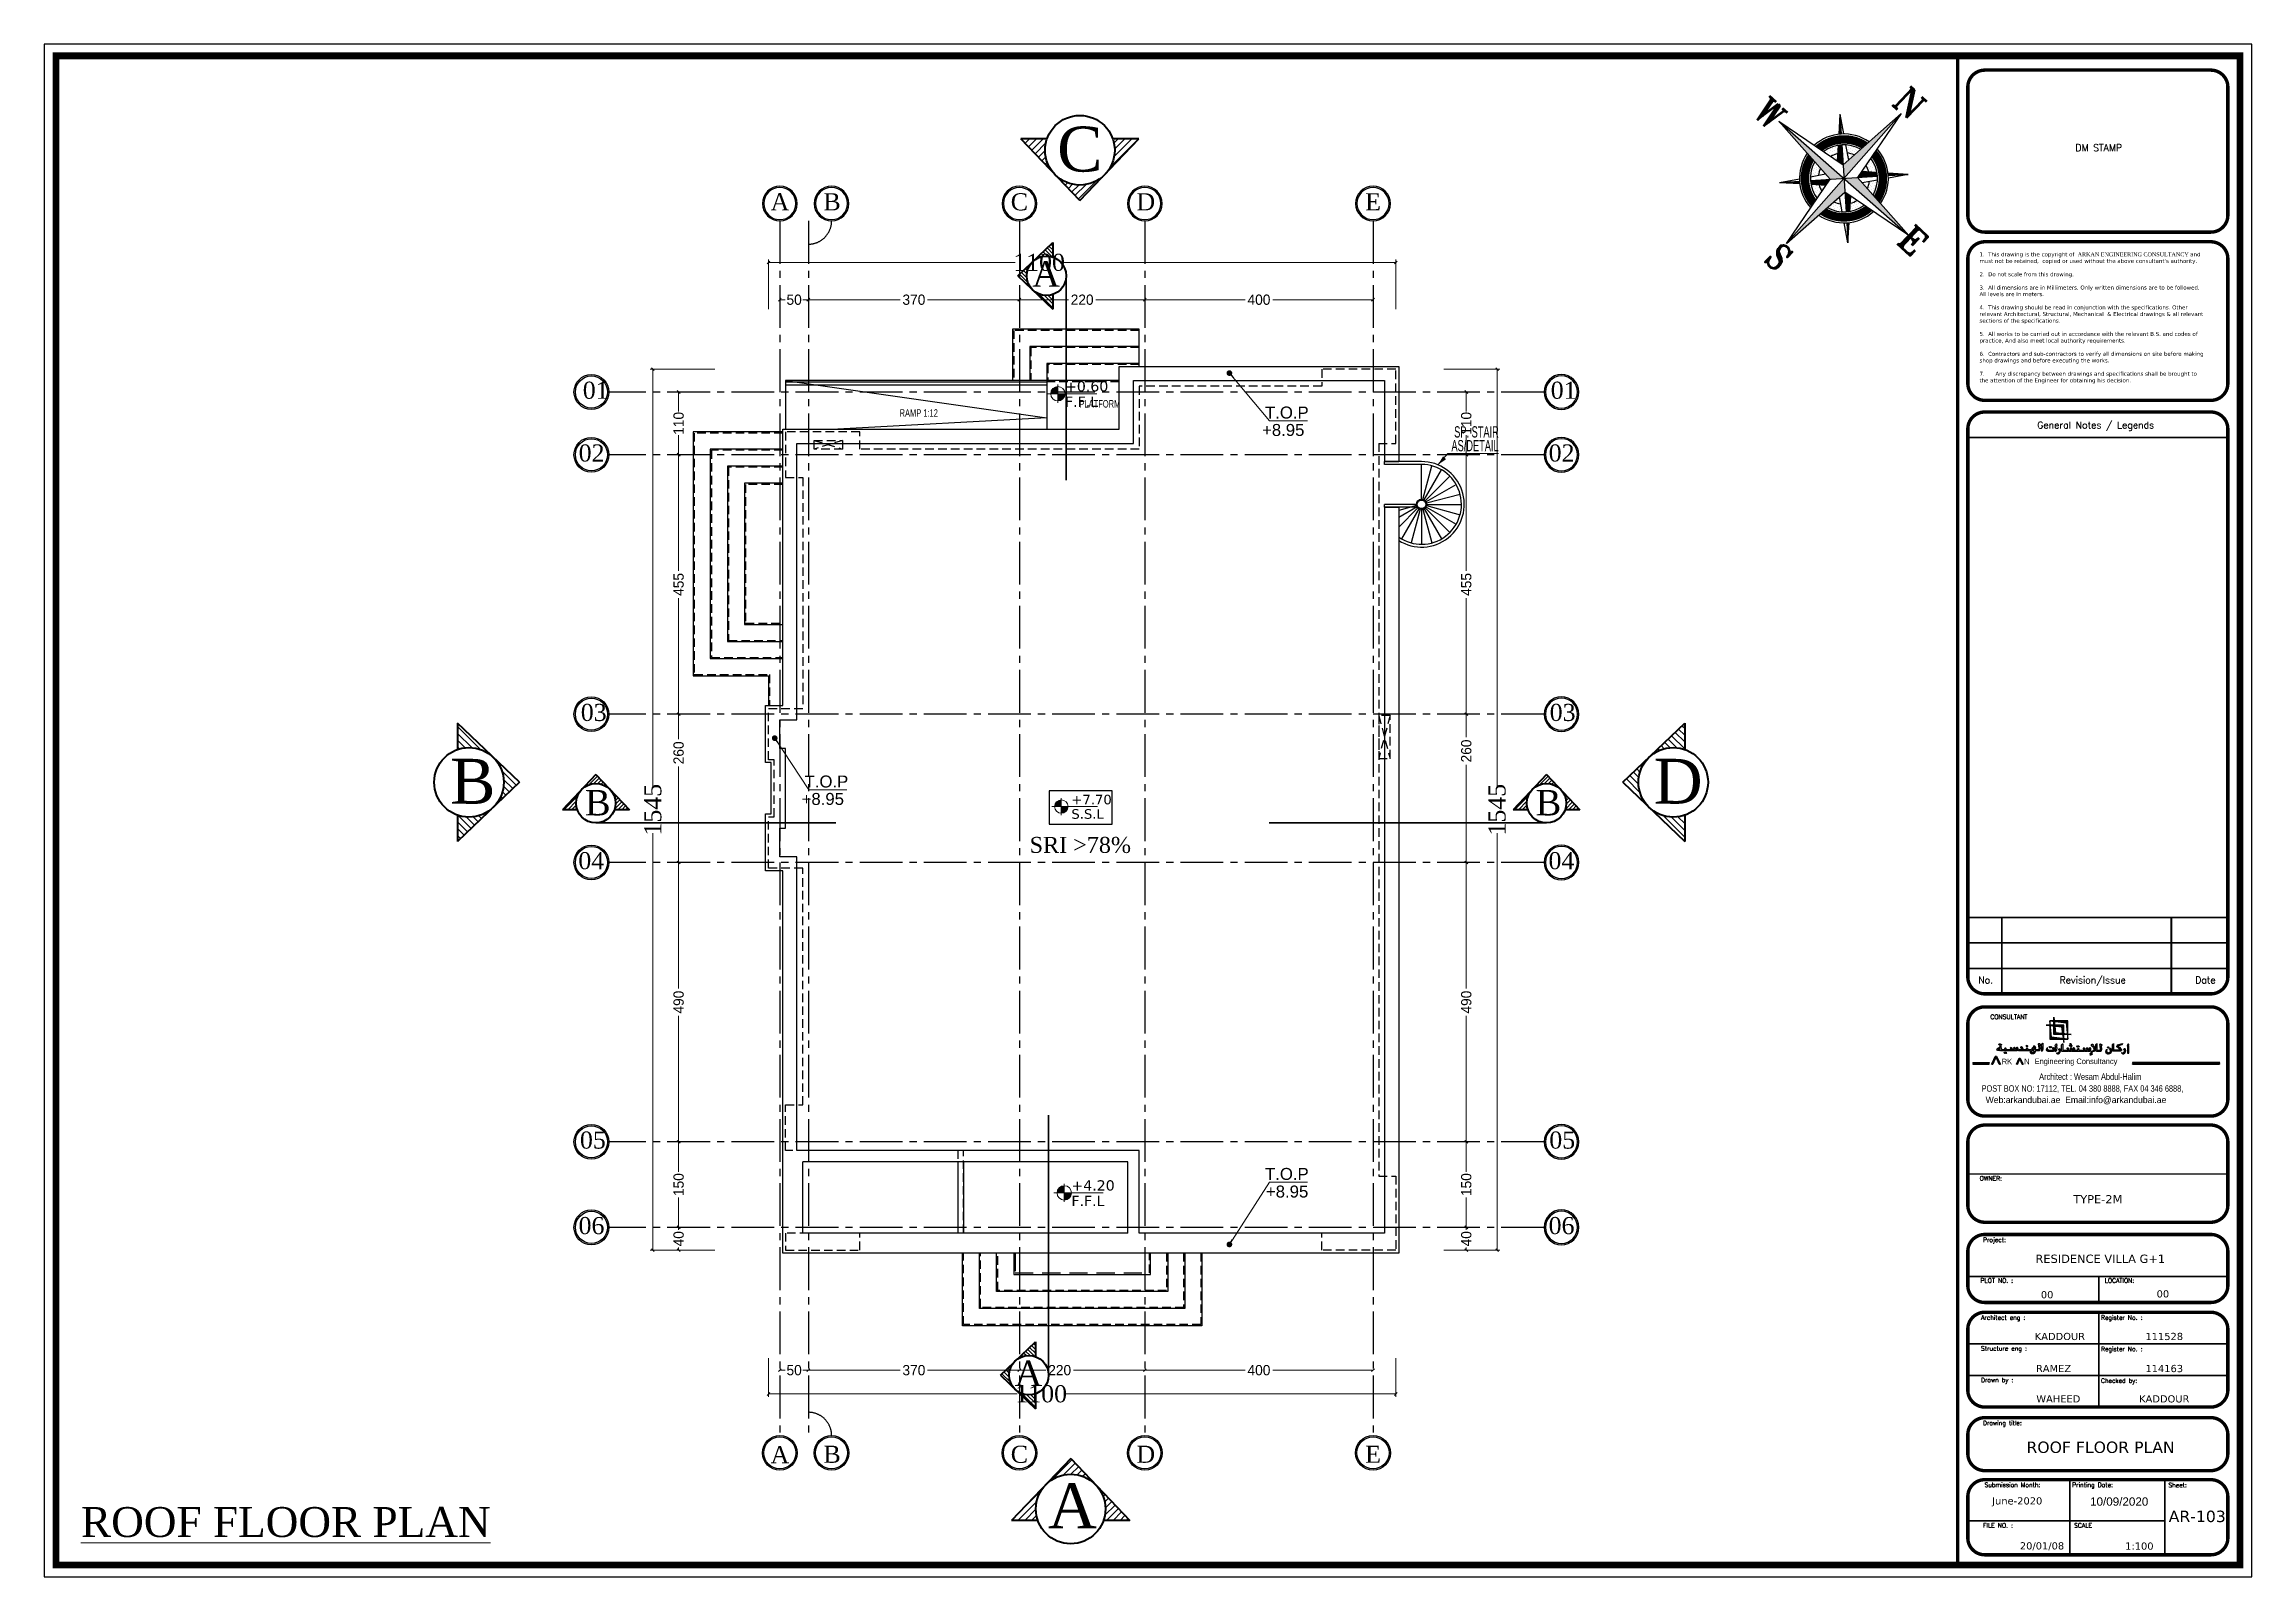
# Model space of a CAD drawing. Header units: centimetres. Extents: x 7997 to 116674, y 1017 to 13844.
# Drawn here: x 42363 to 46234, y 8084 to 10772 of the extents above; entities that cross this region are included whole.
import ezdxf
from ezdxf.enums import TextEntityAlignment as Align

# ---------------------------------------------------------------- set-up
doc = ezdxf.new("R2010")
doc.units = ezdxf.units.CM
doc.header["$LTSCALE"] = 200
doc.header["$PDMODE"] = 2
for name, pattern in [('$0$A-106-Typical Floor Plan$0$HIDDEN', [0.375, 0.25, -0.125]), ('A-106-Typical Floor Plan$0$HIDDEN', [0.375, 0.25, -0.125]), ('CENTER2', [1.125, 0.75, -0.125, 0.125, -0.125]), ('HIDDEN2', [4.7625, 3.175, -1.5875])]:
    doc.linetypes.add(name, pattern=pattern)
for name, color, linetype in [('$0$GRID', 9, 'Continuous'), ('$0$GRID @ 1', 9, 'Continuous'), ('$0$STEPS', 7, 'Continuous'), ('$0$WINDOR', 6, 'Continuous'), ('$1$ELE', 6, 'Continuous'), ('$1$WIN', 6, 'Continuous'), ('$3$ELE-COLUM', 7, 'Continuous'), ('$3$STAIRS', 7, 'Continuous'), ('ARCH-TEXT', 6, 'Continuous'), ('AXIS', 9, 'CENTER2'), ('COL', 1, 'Continuous'), ('DIM', 11, 'Continuous'), ('LOGO', 6, 'Continuous'), ('STEPS', 7, 'Continuous'), ('TXT', 6, 'Continuous'), ('WIN', 6, 'Continuous')]:
    doc.layers.add(name, color=color, linetype=linetype)
for name, color, linetype, lineweight in [('$0$TEXT', 6, 'Continuous', 18), ('$0$WALL', 3, 'Continuous', 25), ('$3$HATCH', 8, 'Continuous', 5), ('$3$TEXT', 6, 'Continuous', 18), ('HA', 251, 'Continuous', 0), ('PLAN', 7, 'Continuous', 40), ('TEXT', 6, 'Continuous', 18), ('WALL', 3, 'Continuous', 25)]:
    doc.layers.add(name, color=color, linetype=linetype, lineweight=lineweight)
doc.styles.add('$0$$0$$0$sheet notes', font='verdana.ttf')
doc.styles.add('$0$$0$$0$T2', font='')
doc.styles.add('$0$$0$$0$T3', font='timesbd.ttf')
doc.styles.add('$0$$0$Roman', font='romans')
doc.styles.add('$0$GRID', font='times.ttf', dxfattribs={"height": 40})
doc.styles.add('$0$style8', font='swisscl.ttf', dxfattribs={"width": 0.8})
doc.styles.add('$3$style8', font='swisscl.ttf', dxfattribs={"width": 0.8})
doc.styles.add('ROMAND', font='times.ttf')
doc.styles.add('ROMANT', font='romant.shx', dxfattribs={"width": 0.8, "height": 0.6})
doc.styles.add('sheet notes', font='verdana.ttf')
doc.styles.get("Standard").update_dxf_attribs({"font": 'arial.ttf'})
doc.styles.add('T1', font='times.ttf')
doc.styles.add('T2', font='')
doc.styles.add('TITLE SHEET SELAITIN$0$$0$$0$$0$sheet notes', font='verdana.ttf')
doc.styles.get('$0$$0$$0$T2').set_extended_font_data('Elisia')
doc.styles.get('T2').set_extended_font_data('Elisia')
doc.dimstyles.new('NORMAL', dxfattribs={"dimtxt": 18, "dimasz": 5, "dimexe": 5, "dimexo": 5, "dimgap": 1, "dimtad": 0, "dimdec": 0, "dimdsep": 46, "dimtxsty": 'T2', "dimblk1": 'OBLIQUE', "dimblk2": 'OBLIQUE', "dimsah": 1, "dimcen": 0.09, "dimclrd": 4, "dimclre": 4, "dimclrt": 6, "dimadec": 0, "dimazin": 0, "dimtfac": 1, "dimtdec": 0, "dimtofl": 0, "dimtmove": 1, "dimatfit": 2, "dimldrblk": 'OPEN30', "dimfxl": 0, "dimtolj": 1, "dimtzin": 0, "dimlwd": 5, "dimlwe": 5, "dimarcsym": 0})
doc.dimstyles.new('NORMAL-1', dxfattribs={"dimtxt": 10, "dimasz": 5, "dimexe": 5, "dimexo": 5, "dimgap": 1, "dimtad": 0, "dimdec": 0, "dimdsep": 46, "dimtxsty": 'T2', "dimblk1": 'OBLIQUE', "dimblk2": 'OBLIQUE', "dimsah": 1, "dimcen": 0.09, "dimclrd": 4, "dimclre": 4, "dimclrt": 6, "dimadec": 0, "dimazin": 0, "dimtfac": 1, "dimtdec": 0, "dimtofl": 0, "dimtmove": 1, "dimatfit": 3, "dimldrblk": 'OPEN30', "dimfxl": 0, "dimtolj": 1, "dimtzin": 0, "dimlwd": 5, "dimlwe": 5, "dimarcsym": 0})
pattern_1 = [(45, (48465.165385, -204592.156179), (-0.005587111051, 0.005587111051), [])]
pattern_2 = [(45, (48465.165385, -204592.15618), (-0.0558711105, 0.0558711105), [])]

msp = doc.modelspace()

# ---------------------------------------------------------------- texts
at = {"color": 0, "style": 'TITLE SHEET SELAITIN$0$$0$$0$$0$sheet notes'}
for s, p in [('ROOF FLOOR PLAN', (45968.7351, 8311.379)), ('AR-103', (46138.3015, 8190.18))]:
    msp.add_text(s, height=20, dxfattribs=at).set_placement(p, align=Align.MIDDLE)
at = {"layer": 'TEXT', "style": 'sheet notes'}
for s, height, p in [('+0.60', 18.04109, (44153.0483, 10163.0745)), ('F.F.L', 18.04109, (44153.0483, 10135.9536)), ('+7.70', 16.83835, (44164.1863, 9438.8831)), ('S.S.L', 16.83835, (44164.1863, 9413.5703)), ('F.F.L', 18.04109, (44164.2672, 8734.4632)), ('+4.20', 18.04109, (44164.2672, 8761.584))]:
    msp.add_text(s, height=height, dxfattribs=at).set_placement(p)
at = {"layer": 'TEXT'}
for s, p in [('+8.95', (44498.5399, 10084.9363)), ('T.O.P', (44503.7169, 10115.5112)), ('T.O.P', (43696.3923, 9468.4352)), ('+8.95', (43691.2152, 9437.8603)), ('T.O.P', (44503.7169, 8780.214)), ('+8.95', (44505.3459, 8749.3436))]:
    msp.add_text(s, height=21, dxfattribs=at).set_placement(p)
at = {"layer": 'TEXT', "style": 'T1'}
for s, height, p in [('SRI >78%%%', 28, (44179.8825, 9353.7617)), ('%%UROOF FLOOR PLAN', 52.5, (42786.7442, 8154.033))]:
    msp.add_text(s, height=height, dxfattribs=at).set_placement(p, align=Align.CENTER)

# ---------------------------------------------------------------- blocks, each defined once
blk = doc.blocks.new('SEC.L')
at = {"layer": 'TXT'}
h = blk.add_hatch(dxfattribs=at)
h.set_pattern_fill('ANSI31', color=256, scale=15.3, angle=1170, style=0)
h.set_pattern_definition([(315, (-3684.534, 2186.449), (3.380854, 3.380854), [])])
h.paths.add_polyline_path([(-752.5, 939.3, 0.08394), (-741.2, 941.2), (-741.2, 915.1), (-802.6, 973.8), (-741.2, 1032.5), (-741.2, 1006.5, 0.08394), (-752.5, 1008.4, 1)])
h = blk.add_hatch(dxfattribs=at)
h.set_pattern_fill('ANSI31', color=256, scale=15.3, angle=1080, style=0)
h.set_pattern_definition([(225, (-329.8383, 2980.8756), (3.380854, -3.380854), [])])
h.paths.add_polyline_path([(-1577, 48.9, 0.08394), (-1575.1, 37.5), (-1601.2, 37.5), (-1542.5, 99), (-1483.8, 37.5), (-1509.8, 37.5, 0.08394), (-1507.9, 48.9, 1)])
h = blk.add_hatch(dxfattribs=at)
h.set_pattern_fill('ANSI31', color=256, scale=15.3, angle=1080, style=0)
h.set_pattern_definition([(225, (1337.0203, 2980.8756), (3.380854, -3.380854), [])])
h.paths.add_polyline_path([(89.8, 48.9, 0.08394), (91.7, 37.5), (65.7, 37.5), (124.4, 99), (183.1, 37.5), (157, 37.5, 0.08394), (159, 48.9, 1)])
h = blk.add_hatch(dxfattribs=at)
h.set_pattern_fill('ANSI31', color=256, scale=15.3, angle=1170, style=0)
h.set_pattern_definition([(315, (-3715.1657, 258.318), (3.380854, 3.380854), [])])
h.paths.add_polyline_path([(-783.2, -988.9, 0.08394), (-771.8, -987), (-771.8, -1013), (-833.2, -954.3), (-771.8, -895.6), (-771.8, -921.7, 0.08394), (-783.2, -919.7, 1)])
at = {"layer": 'AXIS', "linetype": 'CENTER2', "ltscale": 0.5}
for points in [[(-718, 973.7, 3, 3, 0), (-718, 614.9, 0, 0, 0), (-718, 436.8, 0, 0, 0), (-664, 436.8, 0, 0, 0), (-664, -428.8, 0, 0, 0), (-748.6, -428.8, 0, 0, 0), (-748.6, -498.2, 3, 3, 0), (-748.6, -954.3, 3, 3, 0)], [(124.4, 14.3, 3, 3, 0), (-362.4, 14.3, 0, 0, 0), (-1121.7, 14.3, 3, 3, 0), (-1542.5, 14.3, 3, 3, 0)]]:
    blk.add_lwpolyline(points, format="xyseb", dxfattribs=at)
at = {"layer": 'PLAN', "linetype": 'Continuous'}
for p, q in [((-802.6, 973.8), (-741.2, 1032.5)), ((-741.2, 1032.5), (-741.2, 1006.5)), ((-802.6, 973.8), (-741.2, 915.1)), ((-741.2, 941.2), (-741.2, 915.1)), ((-1542.5, 99), (-1601.2, 37.5)), ((-1542.5, 99), (-1483.8, 37.5)), ((124.4, 99), (65.7, 37.5)), ((124.4, 99), (183.1, 37.5)), ((-1575.1, 37.5), (-1601.2, 37.5)), ((-1483.8, 37.5), (-1509.8, 37.5)), ((91.7, 37.5), (65.7, 37.5)), ((183.1, 37.5), (157, 37.5)), ((-833.2, -954.3), (-771.8, -895.6)), ((-771.8, -895.6), (-771.8, -921.7)), ((-833.2, -954.3), (-771.8, -1013)), ((-771.8, -987), (-771.8, -1013))]:
    blk.add_line(p, q, dxfattribs=at)
for centre in [(-752.5, 973.8), (-1542.5, 48.9), (124.4, 48.9), (-783.2, -954.3)]:
    blk.add_circle(centre, 34.6, dxfattribs=at)
at = {"layer": 'ARCH-TEXT', "lineweight": -3, "style": 'ROMAND'}
for s, p in [('A', (-777.5, 954.7)), ('B', (-1561.6, 27.4)), ('B', (105.3, 27.4)), ('A', (-808.2, -973.4))]:
    blk.add_text(s, height=44.6, dxfattribs=at).set_placement(p)
blk = doc.blocks.new('SDF')
at = {"layer": 'TEXT'}
h = blk.add_hatch(color=256, dxfattribs=at)
h.paths.add_polyline_path([(0, 0), (-11.2, 0, -0.414214), (0, 11.3)])
h.paths.add_polyline_path([(0, 0), (11.2, 0, -0.414214), (0, -11.2)])
for p, q in [((-16.1, 0), (60.5, 0)), ((0, -14.2), (0, 14.2))]:
    blk.add_line(p, q, dxfattribs=at)
blk.add_circle((0, 0), 11.2, dxfattribs=at)
blk = doc.blocks.new('_OBLIQUE')
at = {"color": 0, "linetype": 'ByBlock'}
blk.add_line((-0.5, -0.5), (0.5, 0.5), dxfattribs=at)
blk = doc.blocks.new('DOT')
at = {"color": 0, "linetype": 'ByBlock'}
blk.add_line((-0.5, 0), (-1, 0), dxfattribs=at)
at = {"color": 0, "linetype": 'ByBlock', "const_width": 0.5}
blk.add_lwpolyline([(-0.25, 0, 1), (0.25, 0, 1)], format="xyb", close=True, dxfattribs=at)
blk = doc.blocks.new('ASAS')
at = {"layer": 'TXT'}
h = blk.add_hatch(dxfattribs=at)
h.set_pattern_fill('ANSI31', color=256, scale=27, angle=1080, style=0)
h.set_pattern_definition([(225, (2198.978, 8365.5), (5.966213, -5.966213), [])])
h.paths.add_polyline_path([(-2, 3191.4, -0.08394), (1.4, 3211.4), (-44.5, 3211.4), (59, 3103), (162.6, 3211.4), (116.6, 3211.4, -0.08394), (120, 3191.4, -1)])
h = blk.add_hatch(dxfattribs=at)
h.set_pattern_fill('ANSI31', color=256, scale=27, angle=1170, style=0)
h.set_pattern_definition([(315, (-6186.26, 4222.8215), (5.966213, 5.966213), [])])
h.paths.add_polyline_path([(-1012.2, 2021.9, -0.08394), (-1032.2, 2025.3), (-1032.2, 1979.3), (-923.8, 2082.9), (-1032.2, 2186.5), (-1032.2, 2140.5, -0.08394), (-1012.2, 2143.9, -1)])
h = blk.add_hatch(dxfattribs=at)
h.set_pattern_fill('ANSI31', color=256, scale=27, angle=1170, style=0)
h.set_pattern_definition([(315, (-7521.946, 4222.8215), (5.9662135, 5.9662135), [])])
h.paths.add_polyline_path([(1099.4, 2021.9, 0.08394), (1119.5, 2025.3), (1119.5, 1979.3), (1011, 2082.9), (1119.5, 2186.5), (1119.5, 2140.5, 0.08394), (1099.4, 2143.9, 1)])
h = blk.add_hatch(dxfattribs=at)
h.set_pattern_fill('ANSI31', color=256, scale=27, angle=1080, style=0)
h.set_pattern_definition([(225, (2182.819, 5982.5904), (5.966213, -5.966213), [])])
h.paths.add_polyline_path([(-18.1, 808.5, 0.08394), (-14.7, 788.4), (-60.7, 788.4), (42.9, 896.9), (146.4, 788.4), (100.5, 788.4, 0.08394), (103.9, 808.5, 1)])
at = {"layer": 'PLAN', "linetype": 'Continuous'}
for p, q in [((59, 3103), (-44.5, 3211.4)), ((1.4, 3211.4), (-44.5, 3211.4)), ((59, 3103), (162.6, 3211.4)), ((162.6, 3211.4), (116.6, 3211.4)), ((-923.8, 2082.9), (-1032.2, 2186.5)), ((-1032.2, 2186.5), (-1032.2, 2140.5)), ((1011, 2082.9), (1119.5, 2186.5)), ((1119.5, 2186.5), (1119.5, 2140.5)), ((-923.8, 2082.9), (-1032.2, 1979.3)), ((1011, 2082.9), (1119.5, 1979.3)), ((-1032.2, 2025.3), (-1032.2, 1979.3)), ((1119.5, 2025.3), (1119.5, 1979.3)), ((42.9, 896.9), (-60.7, 788.4)), ((42.9, 896.9), (146.4, 788.4)), ((-14.7, 788.4), (-60.7, 788.4)), ((146.4, 788.4), (100.5, 788.4))]:
    blk.add_line(p, q, dxfattribs=at)
for centre in [(59, 3191.4), (-1012.2, 2082.9), (1099.4, 2082.9), (42.9, 808.5)]:
    blk.add_circle(centre, 61, dxfattribs=at)
at = {"layer": 'ARCH-TEXT', "lineweight": -3, "style": 'ROMAND'}
for s, p in [('C', (19.2, 3154.1)), ('B', (-1045.1, 2045.3)), ('D', (1065, 2045.3)), ('A', (2.9, 774.7))]:
    blk.add_text(s, height=78.8, dxfattribs=at).set_placement(p)
blk = doc.blocks.new('*X5')
at = {"color": 0}
for p, q in [((24058.5625, 3111.5), (24058.5625, 3111.5)), ((24114.125, 3111.5), (24114.125, 3111.5)), ((24169.6875, 3111.5), (24169.6875, 3111.5)), ((24225.25, 3111.5), (24225.25, 3111.5)), ((24280.8125, 3111.5), (24280.8125, 3111.5)), ((24336.375, 3111.5), (24336.375, 3111.5)), ((24030.78125, 3055.9375), (24030.78125, 3055.9375)), ((24058.5625, 3000.375), (24058.5625, 3000.375)), ((24086.34375, 3055.9375), (24086.34375, 3055.9375)), ((24086.34375, 2944.8125), (24086.34375, 2944.8125)), ((24114.125, 3000.375), (24114.125, 3000.375)), ((24141.90625, 3055.9375), (24141.90625, 3055.9375)), ((24141.90625, 2944.8125), (24141.90625, 2944.8125)), ((24169.6875, 3000.375), (24169.6875, 3000.375)), ((24169.6875, 2889.25), (24169.6875, 2889.25)), ((24197.46875, 3055.9375), (24197.46875, 3055.9375)), ((24197.46875, 2944.8125), (24197.46875, 2944.8125)), ((24225.25, 3000.375), (24225.25, 3000.375)), ((24253.03125, 3055.9375), (24253.03125, 3055.9375)), ((24308.59375, 3055.9375), (24308.59375, 3055.9375)), ((24308.59375, 2722.5625), (24308.59375, 2722.5625)), ((24364.15625, 2722.5625), (24364.15625, 2722.5625)), ((24391.9375, 2778.125), (24391.9375, 2778.125)), ((24391.9375, 2667), (24391.9375, 2667)), ((24419.71875, 2833.6875), (24419.71875, 2833.6875)), ((24419.71875, 2722.5625), (24419.71875, 2722.5625)), ((24447.5, 2778.125), (24447.5, 2778.125)), ((24447.5, 2667), (24447.5, 2667)), ((24475.28125, 2833.6875), (24475.28125, 2833.6875)), ((24475.28125, 2722.5625), (24475.28125, 2722.5625)), ((24475.28125, 2611.4375), (24475.28125, 2611.4375)), ((24503.0625, 2889.25), (24503.0625, 2889.25)), ((24503.0625, 2778.125), (24503.0625, 2778.125)), ((24503.0625, 2667), (24503.0625, 2667)), ((24530.84375, 2833.6875), (24530.84375, 2833.6875)), ((24530.84375, 2722.5625), (24530.84375, 2722.5625)), ((24530.84375, 2611.4375), (24530.84375, 2611.4375)), ((24558.625, 2778.125), (24558.625, 2778.125)), ((24558.625, 2667), (24558.625, 2667)), ((24586.40625, 2611.4375), (24586.40625, 2611.4375))]:
    blk.add_line(p, q, dxfattribs=at)
blk = doc.blocks.new('*X2')
at = {"color": 0}
for p, q in [((24086.34375, 3611.5625), (24086.34375, 3611.5625)), ((24114.125, 3667.125), (24114.125, 3667.125)), ((24141.90625, 3722.6875), (24141.90625, 3722.6875)), ((24141.90625, 3611.5625), (24141.90625, 3611.5625)), ((24169.6875, 3778.25), (24169.6875, 3778.25)), ((24169.6875, 3667.125), (24169.6875, 3667.125)), ((24197.46875, 3722.6875), (24197.46875, 3722.6875)), ((24197.46875, 3611.5625), (24197.46875, 3611.5625)), ((24225.25, 3667.125), (24225.25, 3667.125)), ((24253.03125, 3611.5625), (24253.03125, 3611.5625)), ((24308.59375, 3944.9375), (24308.59375, 3944.9375)), ((24336.375, 3889.375), (24336.375, 3889.375)), ((24364.15625, 3944.9375), (24364.15625, 3944.9375)), ((24391.9375, 4000.5), (24391.9375, 4000.5)), ((24391.9375, 3889.375), (24391.9375, 3889.375)), ((24419.71875, 3944.9375), (24419.71875, 3944.9375)), ((24419.71875, 3833.8125), (24419.71875, 3833.8125)), ((24447.5, 4000.5), (24447.5, 4000.5)), ((24447.5, 3889.375), (24447.5, 3889.375)), ((24475.28125, 3944.9375), (24475.28125, 3944.9375)), ((24475.28125, 3833.8125), (24475.28125, 3833.8125)), ((24503.0625, 4000.5), (24503.0625, 4000.5)), ((24503.0625, 3889.375), (24503.0625, 3889.375)), ((24503.0625, 3778.25), (24503.0625, 3778.25)), ((24530.84375, 4056.0625), (24530.84375, 4056.0625)), ((24530.84375, 3944.9375), (24530.84375, 3944.9375)), ((24530.84375, 3833.8125), (24530.84375, 3833.8125)), ((24558.625, 4000.5), (24558.625, 4000.5)), ((24558.625, 3889.375), (24558.625, 3889.375)), ((24558.625, 3778.25), (24558.625, 3778.25)), ((24586.40625, 4056.0625), (24586.40625, 4056.0625)), ((24030.78125, 3500.4375), (24030.78125, 3500.4375)), ((24058.5625, 3556), (24058.5625, 3556)), ((24086.34375, 3500.4375), (24086.34375, 3500.4375)), ((24114.125, 3556), (24114.125, 3556)), ((24141.90625, 3500.4375), (24141.90625, 3500.4375)), ((24169.6875, 3556), (24169.6875, 3556)), ((24225.25, 3556), (24225.25, 3556)), ((24280.8125, 3556), (24280.8125, 3556)), ((24336.375, 3556), (24336.375, 3556))]:
    blk.add_line(p, q, dxfattribs=at)
blk = doc.blocks.new('*X4')
at = {"color": 0}
for p, q in [((25169.8125, 3111.5), (25169.8125, 3111.5)), ((25225.375, 3111.5), (25225.375, 3111.5)), ((25280.9375, 3111.5), (25280.9375, 3111.5)), ((25336.5, 3111.5), (25336.5, 3111.5)), ((25392.0625, 3111.5), (25392.0625, 3111.5)), ((25447.625, 3111.5), (25447.625, 3111.5)), ((24919.78125, 2611.4375), (24919.78125, 2611.4375)), ((24947.5625, 2778.125), (24947.5625, 2778.125)), ((24947.5625, 2667), (24947.5625, 2667)), ((24975.34375, 2833.6875), (24975.34375, 2833.6875)), ((24975.34375, 2722.5625), (24975.34375, 2722.5625)), ((24975.34375, 2611.4375), (24975.34375, 2611.4375)), ((25003.125, 2889.25), (25003.125, 2889.25)), ((25003.125, 2778.125), (25003.125, 2778.125)), ((25003.125, 2667), (25003.125, 2667)), ((25030.90625, 2833.6875), (25030.90625, 2833.6875)), ((25030.90625, 2722.5625), (25030.90625, 2722.5625)), ((25030.90625, 2611.4375), (25030.90625, 2611.4375)), ((25058.6875, 2778.125), (25058.6875, 2778.125)), ((25058.6875, 2667), (25058.6875, 2667)), ((25086.46875, 2833.6875), (25086.46875, 2833.6875)), ((25086.46875, 2722.5625), (25086.46875, 2722.5625)), ((25114.25, 2778.125), (25114.25, 2778.125)), ((25114.25, 2667), (25114.25, 2667)), ((25142.03125, 2722.5625), (25142.03125, 2722.5625)), ((25197.59375, 3055.9375), (25197.59375, 3055.9375)), ((25197.59375, 2722.5625), (25197.59375, 2722.5625)), ((25253.15625, 3055.9375), (25253.15625, 3055.9375)), ((25280.9375, 3000.375), (25280.9375, 3000.375)), ((25308.71875, 3055.9375), (25308.71875, 3055.9375)), ((25308.71875, 2944.8125), (25308.71875, 2944.8125)), ((25336.5, 3000.375), (25336.5, 3000.375)), ((25336.5, 2889.25), (25336.5, 2889.25)), ((25364.28125, 3055.9375), (25364.28125, 3055.9375)), ((25364.28125, 2944.8125), (25364.28125, 2944.8125)), ((25392.0625, 3000.375), (25392.0625, 3000.375)), ((25392.0625, 2889.25), (25392.0625, 2889.25)), ((25419.84375, 3055.9375), (25419.84375, 3055.9375)), ((25419.84375, 2944.8125), (25419.84375, 2944.8125)), ((25447.625, 3000.375), (25447.625, 3000.375)), ((25475.40625, 3055.9375), (25475.40625, 3055.9375))]:
    blk.add_line(p, q, dxfattribs=at)
blk = doc.blocks.new('*X3')
at = {"color": 0}
for p, q in [((24919.78125, 4056.0625), (24919.78125, 4056.0625)), ((24947.5625, 4000.5), (24947.5625, 4000.5)), ((24947.5625, 3889.375), (24947.5625, 3889.375)), ((24975.34375, 4056.0625), (24975.34375, 4056.0625)), ((24975.34375, 3944.9375), (24975.34375, 3944.9375)), ((24975.34375, 3833.8125), (24975.34375, 3833.8125)), ((25003.125, 4000.5), (25003.125, 4000.5)), ((25003.125, 3889.375), (25003.125, 3889.375)), ((25003.125, 3778.25), (25003.125, 3778.25)), ((25030.90625, 3944.9375), (25030.90625, 3944.9375)), ((25030.90625, 3833.8125), (25030.90625, 3833.8125)), ((25058.6875, 4000.5), (25058.6875, 4000.5)), ((25058.6875, 3889.375), (25058.6875, 3889.375)), ((25086.46875, 3944.9375), (25086.46875, 3944.9375)), ((25086.46875, 3833.8125), (25086.46875, 3833.8125)), ((25114.25, 4000.5), (25114.25, 4000.5)), ((25114.25, 3889.375), (25114.25, 3889.375)), ((25142.03125, 3944.9375), (25142.03125, 3944.9375)), ((25169.8125, 3889.375), (25169.8125, 3889.375)), ((25197.59375, 3944.9375), (25197.59375, 3944.9375)), ((25253.15625, 3611.5625), (25253.15625, 3611.5625)), ((25280.9375, 3667.125), (25280.9375, 3667.125)), ((25308.71875, 3722.6875), (25308.71875, 3722.6875)), ((25308.71875, 3611.5625), (25308.71875, 3611.5625)), ((25336.5, 3778.25), (25336.5, 3778.25)), ((25336.5, 3667.125), (25336.5, 3667.125)), ((25364.28125, 3722.6875), (25364.28125, 3722.6875)), ((25364.28125, 3611.5625), (25364.28125, 3611.5625)), ((25392.0625, 3667.125), (25392.0625, 3667.125)), ((25419.84375, 3611.5625), (25419.84375, 3611.5625)), ((25447.625, 3667.125), (25447.625, 3667.125)), ((25169.8125, 3556), (25169.8125, 3556)), ((25225.375, 3556), (25225.375, 3556)), ((25280.9375, 3556), (25280.9375, 3556)), ((25336.5, 3556), (25336.5, 3556)), ((25364.28125, 3500.4375), (25364.28125, 3500.4375)), ((25392.0625, 3556), (25392.0625, 3556)), ((25419.84375, 3500.4375), (25419.84375, 3500.4375)), ((25447.625, 3556), (25447.625, 3556)), ((25475.40625, 3500.4375), (25475.40625, 3500.4375))]:
    blk.add_line(p, q, dxfattribs=at)
blk = doc.blocks.new('NORTH')
at = {"layer": 'LOGO', "color": 122}
for p, q in [((-96.8, -182.6), (96.8, 182.6)), ((-45.1, 146.9), (-31.1, 101.3)), ((-182.6, 96.8), (182.6, -96.8)), ((-23.5, 76.5), (23.5, -76.5)), ((-76.5, -23.5), (76.5, 23.5)), ((101.3, 31.1), (146.9, 45.1)), ((-146.9, -45.1), (-101.3, -31.1)), ((31.1, -101.3), (45.1, -146.9))]:
    blk.add_line(p, q, dxfattribs=at)
at = {"layer": 'LOGO', "color": 3}
for p, q in [((96.8, 182.6), (-9.6, 31.2)), ((96.8, 182.6), (31.2, 9.6)), ((-45.1, 146.9), (-36.6, 99.5)), ((-45.1, 146.9), (-25.5, 102.9)), ((-182.6, 96.8), (-9.6, 31.2)), ((-182.6, 96.8), (-31.2, -9.6)), ((-32, 73.3), (-25.5, 37.2)), ((-14.7, 78.6), (0.3, 45.1)), ((-78.6, -14.7), (-45.1, 0.3)), ((182.6, -96.8), (31.2, 9.6)), ((73.3, 32), (37.2, 25.5)), ((78.6, 14.7), (45.1, -0.3)), ((146.9, 45.1), (99.5, 36.6)), ((146.9, 45.1), (102.9, 25.5)), ((-146.9, -45.1), (-102.9, -25.5)), ((-146.9, -45.1), (-99.5, -36.6)), ((-96.8, -182.6), (-31.2, -9.6)), ((-96.8, -182.6), (9.6, -31.2)), ((-73.3, -32), (-37.2, -25.5)), ((14.7, -78.6), (-0.3, -45.1)), ((182.6, -96.8), (9.6, -31.2)), ((32, -73.3), (25.5, -37.2)), ((45.1, -146.9), (25.5, -102.9)), ((45.1, -146.9), (36.6, -99.5))]:
    blk.add_line(p, q, dxfattribs=at)
at = {"layer": 'LOGO'}
for radius, start, end in [(106, 68.9625, 145.1631), (80, 73.681, 140.4446), (80, 343.681, 50.4446), (106, 338.9625, 55.1631), (106, 158.9625, 235.1631), (80, 163.681, 230.4446), (80, 253.681, 320.4446), (106, 248.9625, 325.1631)]:
    blk.add_arc((0, 0), radius, start, end, dxfattribs=at)
at = {"layer": 'LOGO', "color": 122}
for start, end in [(117.849, 134.2941), (79.8316, 96.2766), (169.8316, 186.2766), (27.849, 44.2941), (349.8316, 6.2766), (207.849, 224.2941), (297.849, 314.2941), (259.8316, 276.2766)]:
    blk.add_arc((0, 0), 61.1, start, end, dxfattribs=at)
at = {"layer": 'LOGO', "color": 1}
for points in [[(96.8, 182.6), (-9.6, 31.2), (0, 0)], [(-45.1, 146.9), (-36.6, 99.5), (-31.1, 101.3)], [(-182.6, 96.8), (-31.2, -9.6), (0, 0)], [(-32, 73.3), (-25.5, 37.2), (-23.5, 76.5), (-9.6, 31.2)], [(182.6, -96.8), (31.2, 9.6), (0, 0)], [(73.3, 32), (37.2, 25.5), (76.5, 23.5), (31.2, 9.6)], [(146.9, 45.1), (99.5, 36.6), (101.3, 31.1)], [(-146.9, -45.1), (-99.5, -36.6), (-101.3, -31.1)], [(-96.8, -182.6), (9.6, -31.2), (0, 0)], [(-73.3, -32), (-37.2, -25.5), (-76.5, -23.5), (-31.2, -9.6)], [(32, -73.3), (25.5, -37.2), (23.5, -76.5), (9.6, -31.2)], [(45.1, -146.9), (36.6, -99.5), (31.1, -101.3)]]:
    blk.add_solid(points, dxfattribs=at)
at = {"layer": 'LOGO', "color": 253}
for points in [[(-64.5, 52), (-84.3, 59.5), (-62.2, 54.8), (-80.2, 64.9)], [(-62.2, 54.8), (-80.2, 64.9), (-59.2, 58), (-76.4, 69.3)], [(-59.2, 58), (-76.4, 69.3), (-56.1, 60.9), (-73.1, 72.8)], [(-56.1, 60.9), (-73.1, 72.8), (-53.2, 63.5), (-69.2, 76.5)], [(-53.2, 63.5), (-69.2, 76.5), (-51.4, 64.9), (-63.8, 81.1)], [(-51.4, 64.9), (-63.8, 81.1), (-47.3, 68), (-57.2, 85.9)], [(-47.3, 68), (-57.2, 85.9), (-42.7, 71), (-52.6, 88.8)], [(-42.7, 71), (-52.6, 88.8), (-38, 73.6), (-48.6, 91)], [(-38, 73.6), (-48.6, 91), (-33.6, 75.7), (-43.4, 93.6)], [(-33.6, 75.7), (-43.4, 93.6), (-29.2, 77.5), (-36.4, 96.5)], [(-29.2, 77.5), (-36.4, 96.5), (-23.5, 79.4), (-30.3, 98.6)], [(-23.5, 79.4), (-30.3, 98.6), (-19.8, 80.4), (-25.7, 99.9)], [(-19.8, 80.4), (-25.7, 99.9), (-14.8, 81.5), (-19.1, 101.4)], [(-14.8, 81.5), (-19.1, 101.4), (-10.8, 82.1), (-12.1, 102.4)], [(-10.8, 82.1), (-12.1, 102.4), (-5.5, 82.7), (-8.4, 102.8)], [(-5.5, 82.7), (-8.4, 102.8), (-1.5, 82.8), (-3.8, 103.1)], [(-1.5, 82.8), (-3.8, 103.1), (3.7, 82.8), (2.5, 103.1)], [(3.7, 82.8), (2.5, 103.1), (8.6, 82.4), (7.8, 102.9)], [(8.6, 82.4), (7.8, 102.9), (13.3, 81.8), (13.2, 102.3)], [(13.3, 81.8), (13.2, 102.3), (18.3, 80.8), (20.6, 101.1)], [(18.3, 80.8), (20.6, 101.1), (22.1, 79.8), (26.9, 99.6)], [(22.1, 79.8), (26.9, 99.6), (24.2, 79.2), (36.4, 96.5)], [(52, 64.5), (59.5, 84.3), (54.8, 62.2), (64.9, 80.2)], [(54.8, 62.2), (64.9, 80.2), (58, 59.2), (69.3, 76.4)], [(58, 59.2), (69.3, 76.4), (60.9, 56.1), (72.8, 73.1)], [(60.9, 56.1), (72.8, 73.1), (63.5, 53.2), (76.5, 69.2)], [(63.5, 53.2), (76.5, 69.2), (64.9, 51.4), (81.1, 63.8)], [(64.9, 51.4), (81.1, 63.8), (68, 47.3), (85.9, 57.2)], [(68, 47.3), (85.9, 57.2), (71, 42.7), (88.8, 52.6)], [(-82.8, 3.7), (-103.1, 2.5), (-82.4, 8.6), (-102.9, 7.8)], [(-82.8, -1.5), (-103.1, -3.8), (-82.8, 3.7), (-103.1, 2.5)], [(-82.4, 8.6), (-102.9, 7.8), (-81.8, 13.3), (-102.3, 13.2)], [(-81.8, 13.3), (-102.3, 13.2), (-80.8, 18.3), (-101.1, 20.6)], [(-80.8, 18.3), (-101.1, 20.6), (-79.8, 22.1), (-99.6, 26.9)], [(-79.8, 22.1), (-99.6, 26.9), (-79.2, 24.2), (-96.5, 36.4)], [(71, 42.7), (88.8, 52.6), (73.6, 38), (91, 48.6)], [(73.6, 38), (91, 48.6), (75.7, 33.6), (93.6, 43.4)], [(75.7, 33.6), (93.6, 43.4), (77.5, 29.2), (96.5, 36.4)], [(77.5, 29.2), (96.5, 36.4), (79.4, 23.5), (98.6, 30.3)], [(79.4, 23.5), (98.6, 30.3), (80.4, 19.8), (99.9, 25.7)], [(80.4, 19.8), (99.9, 25.7), (81.5, 14.8), (101.4, 19.1)], [(81.5, 14.8), (101.4, 19.1), (82.1, 10.8), (102.4, 12.1)], [(82.1, 10.8), (102.4, 12.1), (82.7, 5.5), (102.8, 8.4)], [(82.7, 5.5), (102.8, 8.4), (82.8, 1.5), (103.1, 3.8)], [(82.8, 1.5), (103.1, 3.8), (82.8, -3.7), (103.1, -2.5)], [(-82.7, -5.5), (-102.8, -8.4), (-82.8, -1.5), (-103.1, -3.8)], [(-82.1, -10.8), (-102.4, -12.1), (-82.7, -5.5), (-102.8, -8.4)], [(-81.5, -14.8), (-101.4, -19.1), (-82.1, -10.8), (-102.4, -12.1)], [(-80.4, -19.8), (-99.9, -25.7), (-81.5, -14.8), (-101.4, -19.1)], [(-79.4, -23.5), (-98.6, -30.3), (-80.4, -19.8), (-99.9, -25.7)], [(-77.5, -29.2), (-96.5, -36.4), (-79.4, -23.5), (-98.6, -30.3)], [(-75.7, -33.6), (-93.6, -43.4), (-77.5, -29.2), (-96.5, -36.4)], [(-73.6, -38), (-91, -48.6), (-75.7, -33.6), (-93.6, -43.4)], [(-71, -42.7), (-88.8, -52.6), (-73.6, -38), (-91, -48.6)], [(-68, -47.3), (-85.9, -57.2), (-71, -42.7), (-88.8, -52.6)], [(-64.9, -51.4), (-81.1, -63.8), (-68, -47.3), (-85.9, -57.2)], [(-63.5, -53.2), (-76.5, -69.2), (-64.9, -51.4), (-81.1, -63.8)], [(64.5, -52), (84.3, -59.5), (62.2, -54.8), (80.2, -64.9)], [(79.8, -22.1), (99.6, -26.9), (79.2, -24.2), (96.5, -36.4)], [(80.8, -18.3), (101.1, -20.6), (79.8, -22.1), (99.6, -26.9)], [(81.8, -13.3), (102.3, -13.2), (80.8, -18.3), (101.1, -20.6)], [(82.4, -8.6), (102.9, -7.8), (81.8, -13.3), (102.3, -13.2)], [(82.8, -3.7), (103.1, -2.5), (82.4, -8.6), (102.9, -7.8)], [(-60.9, -56.1), (-72.8, -73.1), (-63.5, -53.2), (-76.5, -69.2)], [(-58, -59.2), (-69.3, -76.4), (-60.9, -56.1), (-72.8, -73.1)], [(-54.8, -62.2), (-64.9, -80.2), (-58, -59.2), (-69.3, -76.4)], [(-52, -64.5), (-59.5, -84.3), (-54.8, -62.2), (-64.9, -80.2)], [(-22.1, -79.8), (-26.9, -99.6), (-24.2, -79.2), (-36.4, -96.5)], [(-18.3, -80.8), (-20.6, -101.1), (-22.1, -79.8), (-26.9, -99.6)], [(-13.3, -81.8), (-13.2, -102.3), (-18.3, -80.8), (-20.6, -101.1)], [(-8.6, -82.4), (-7.8, -102.9), (-13.3, -81.8), (-13.2, -102.3)], [(-3.7, -82.8), (-2.5, -103.1), (-8.6, -82.4), (-7.8, -102.9)], [(1.5, -82.8), (3.8, -103.1), (-3.7, -82.8), (-2.5, -103.1)], [(5.5, -82.7), (8.4, -102.8), (1.5, -82.8), (3.8, -103.1)], [(10.8, -82.1), (12.1, -102.4), (5.5, -82.7), (8.4, -102.8)], [(14.8, -81.5), (19.1, -101.4), (10.8, -82.1), (12.1, -102.4)], [(19.8, -80.4), (25.7, -99.9), (14.8, -81.5), (19.1, -101.4)], [(23.5, -79.4), (30.3, -98.6), (19.8, -80.4), (25.7, -99.9)], [(29.2, -77.5), (36.4, -96.5), (23.5, -79.4), (30.3, -98.6)], [(33.6, -75.7), (43.4, -93.6), (29.2, -77.5), (36.4, -96.5)], [(38, -73.6), (48.6, -91), (33.6, -75.7), (43.4, -93.6)], [(42.7, -71), (52.6, -88.8), (38, -73.6), (48.6, -91)], [(47.3, -68), (57.2, -85.9), (42.7, -71), (52.6, -88.8)], [(51.4, -64.9), (63.8, -81.1), (47.3, -68), (57.2, -85.9)], [(53.2, -63.5), (69.2, -76.5), (51.4, -64.9), (63.8, -81.1)], [(56.1, -60.9), (73.1, -72.8), (53.2, -63.5), (69.2, -76.5)], [(59.2, -58), (76.4, -69.3), (56.1, -60.9), (73.1, -72.8)], [(62.2, -54.8), (80.2, -64.9), (59.2, -58), (76.4, -69.3)]]:
    blk.add_solid(points, dxfattribs=at)
at = {"layer": 'LOGO', "color": 1, "xscale": 0.1033598917980053, "yscale": 0.1033598917980053, "zscale": 0.1033598917980053, "rotation": 332.0628244184375}
for name in ['*X2', '*X3', '*X5', '*X4']:
    blk.add_blockref(name, (-2421.4, 895), dxfattribs=at)
at = {"layer": 'TEXT', "style": 'ROMANT'}
for s, p in [('N', (66.9, 199.9)), ('W', (-252.2, 97.9)), ('E', (154.8, -118.6))]:
    blk.add_text(s, height=62, rotation=330, dxfattribs=at).set_placement(p)
at = {"layer": 'TEXT', "insert": (-110.4, -181.1), "char_height": 62.016, "width": 1180.037, "attachment_point": 1, "rotation": 330, "style": 'ROMANT'}
blk.add_mtext('{\\Fromant.shx|c0;S}', dxfattribs=at)
blk = doc.blocks.new('04-ROOF FLOOR PLAN-selattin', base_point=(33235.9, 25629.3))
at = {"layer": '$0$STEPS'}
for p, q in [((32623.9, 25609.3), (32165.9, 25609.3)), ((32165.9, 25609.3), (32165.9, 25524.3)), ((32623.9, 25609.3), (32623.9, 25524.3))]:
    blk.add_line(p, q, dxfattribs=at)
for points in [[(32785.9, 25699.3), (32563.9, 25699.3), (32563.9, 25609.3)], [(32785.9, 25669.3), (32593.9, 25669.3), (32593.9, 25609.3)], [(32785.9, 25634.3), (32785.9, 25699.3)], [(32785.9, 25634.3), (32785.9, 25639.3), (32623.9, 25639.3), (32623.9, 25609.3)], [(32165.9, 25609.3), (32623.9, 25544.3), (32257.5, 25524.3)], [(32669.9, 25609.3), (32623.9, 25609.3)], [(32750.9, 25609.3), (32667.9, 25609.3)], [(32160.9, 25519.3), (32003.9, 25519.3), (32003.9, 25091.8), (32135.9, 25091.8), (32135.9, 25039.3)], [(32160.9, 25489.3), (32033.9, 25489.3), (32033.9, 25121.8), (32160.9, 25121.8)], [(32160.9, 25459.3), (32063.9, 25459.3), (32063.9, 25151.8), (32160.9, 25151.8)], [(32160.9, 25429.3), (32093.9, 25429.3), (32093.9, 25181.8), (32160.9, 25181.8)]]:
    blk.add_lwpolyline(points, dxfattribs=at)
at = {"layer": '$0$WALL', "color": 8, "linetype": '$0$A-106-Typical Floor Plan$0$HIDDEN', "ltscale": 0.3}
for points in [[(32785.9, 25697.3), (32565.9, 25697.3), (32565.9, 25609.3)], [(32785.9, 25667.3), (32595.9, 25667.3), (32595.9, 25609.3)], [(32785.9, 25637.3), (32625.9, 25637.3), (32625.9, 25609.3)], [(32750.9, 25607.3), (32623.9, 25607.3)], [(32160.9, 25517.3), (32005.9, 25517.3), (32005.9, 25093.8), (32137.9, 25093.8), (32137.9, 25039.3)], [(32160.9, 25487.3), (32035.9, 25487.3), (32035.9, 25123.8), (32160.9, 25123.8)], [(32160.9, 25457.3), (32065.9, 25457.3), (32065.9, 25153.8), (32160.9, 25153.8)], [(32160.9, 25427.3), (32095.9, 25427.3), (32095.9, 25183.8), (32160.9, 25183.8)]]:
    blk.add_lwpolyline(points, dxfattribs=at)
at = {"layer": '$0$WINDOR'}
for p, q in [((32623.9, 25606.3), (32165.9, 25606.3)), ((32623.9, 25601.3), (32165.9, 25601.3))]:
    blk.add_line(p, q, dxfattribs=at)
at = {"layer": '$1$ELE'}
for p, q in [((33281, 25467.3), (33215.9, 25467.3)), ((33215.9, 25462.3), (33215.9, 25467.3)), ((33281, 25462.3), (33215.9, 25462.3)), ((33272, 25392.3), (33215.9, 25392.3)), ((33272, 25392.3), (33215.9, 25392.3)), ((33215.9, 25387.3), (33215.9, 25392.3)), ((33273.5, 25387.3), (33215.9, 25387.3))]:
    blk.add_line(p, q, dxfattribs=at)
for radius in [9, 7.5]:
    blk.add_circle((33281, 25392.3), radius, dxfattribs=at)
at = {"layer": '$1$WIN'}
for radius, start in [(75, 237.7656), (70, 235.1466)]:
    blk.add_arc((33281, 25392.3), radius, start, 90, dxfattribs=at)
at = {"layer": '$3$ELE-COLUM', "linetype": 'ByBlock'}
blk.add_lwpolyline([(33309.8, 25461.6, 0, 7.41, 0), (33321.4, 25474.1, 7.41, 7.41, 0)], format="xyseb", dxfattribs=at)
at = {"layer": '$3$HATCH', "linetype": 'ByBlock'}
for p, q in [((33309.8, 25461.6), (33327.3, 25481.2)), ((33327.3, 25481.2), (33416.2, 25481.2))]:
    blk.add_line(p, q, dxfattribs=at)
at = {"layer": '$3$STAIRS'}
for p, q in [((33281, 25401.3), (33281, 25462.3)), ((33283.3, 25401), (33299.1, 25459.9)), ((33285.5, 25400.1), (33316, 25453)), ((33287.3, 25398.7), (33330.5, 25441.8)), ((33288.7, 25396.8), (33341.6, 25427.3)), ((33289.6, 25394.7), (33348.6, 25410.4)), ((33272.3, 25390), (33240.9, 25381.6)), ((33273.2, 25387.8), (33240.9, 25369.2)), ((33274.6, 25386), (33240.9, 25352.3)), ((33276.5, 25384.5), (33245.9, 25331.7)), ((33278.6, 25383.6), (33262.8, 25324.7)), ((33281, 25383.3), (33281, 25322.3)), ((33283.3, 25383.6), (33299.1, 25324.7)), ((33285.5, 25384.5), (33316, 25331.7)), ((33287.3, 25386), (33330.5, 25342.8)), ((33288.7, 25387.8), (33341.6, 25357.3)), ((33289.6, 25390), (33348.6, 25374.2)), ((33290, 25392.3), (33351, 25392.3))]:
    blk.add_line(p, q, dxfattribs=at)
at = {"layer": 'STEPS'}
for p, q in [((32565.9, 24079.3), (32565.9, 24041.8)), ((32805.9, 24041.8), (32805.9, 24079.3)), ((32565.9, 24041.8), (32805.9, 24041.8))]:
    blk.add_line(p, q, dxfattribs=at)
at = {"layer": 'STEPS', "color": 8, "linetype": 'HIDDEN2', "ltscale": 0.05}
for p, q in [((32568.4, 24079.3), (32568.4, 24044.3)), ((32568.4, 24044.3), (32803.9, 24044.3))]:
    blk.add_line(p, q, dxfattribs=at)
at = {"layer": 'STEPS'}
for points in [[(32895.9, 24079.3), (32895.9, 23951.8), (32475.9, 23951.8), (32475.9, 24079.3)], [(32865.9, 24079.3), (32865.9, 23981.8), (32505.9, 23981.8), (32505.9, 24079.3)], [(32835.9, 24079.3), (32835.9, 24011.8), (32535.9, 24011.8), (32535.9, 24079.3)]]:
    blk.add_lwpolyline(points, dxfattribs=at)
at = {"layer": 'WALL', "color": 8, "linetype": 'A-106-Typical Floor Plan$0$HIDDEN', "ltscale": 0.3}
for p, q in [((32265.9, 25504.3), (32215.9, 25489.3)), ((32215.9, 25504.3), (32265.9, 25489.3)), ((33225.9, 25021.8), (33205.9, 24946.8)), ((33205.9, 25021.8), (33225.9, 24946.8)), ((32467.9, 24259.3), (32467.9, 24114.3)), ((32803.9, 24044.3), (32803.9, 24079.3))]:
    blk.add_line(p, q, dxfattribs=at)
at = {"layer": 'WALL', "ltscale": 150}
for p, q in [((33215.9, 25467.3), (33240.9, 25467.3)), ((33215.9, 25387.3), (33240.9, 25387.3))]:
    blk.add_line(p, q, dxfattribs=at)
for points in [[(33240.9, 25387.3), (33240.9, 24079.3), (32160.9, 24079.3), (32160.9, 24749.3), (32130.9, 24749.3), (32130.9, 24849.3), (32140.9, 24849.3), (32140.9, 24939.3), (32130.9, 24939.3), (32130.9, 25039.3), (32160.9, 25039.3), (32160.9, 25524.3), (32750.9, 25524.3), (32750.9, 25634.3), (33240.9, 25634.3), (33240.9, 25467.3)], [(32785.9, 24114.3), (32785.9, 24259.3), (32185.9, 24259.3), (32185.9, 24774.3), (32155.9, 24774.3), (32155.9, 24824.3), (32165.9, 24824.3), (32165.9, 24964.3), (32155.9, 24964.3), (32155.9, 25014.3), (32185.9, 25014.3), (32185.9, 25499.3), (32775.9, 25499.3), (32775.9, 25609.3), (33215.9, 25609.3), (33215.9, 25467.3)], [(33215.9, 25387.3), (33215.9, 24114.3), (32785.9, 24114.3)], [(32765.9, 24114.3), (32195.9, 24114.3), (32195.9, 24239.3)], [(32765.9, 24114.3), (32765.9, 24239.3), (32195.9, 24239.3)]]:
    blk.add_lwpolyline(points, dxfattribs=at)
at = {"layer": 'WALL', "color": 8, "linetype": 'A-106-Typical Floor Plan$0$HIDDEN', "ltscale": 0.3}
for points in [[(33205.9, 25499.3), (33235.9, 25499.3), (33235.9, 25629.3), (33105.9, 25629.3), (33105.9, 25599.3), (32785.9, 25599.3), (32785.9, 25489.3), (32295.9, 25489.3), (32295.9, 25519.3), (32165.9, 25519.3), (32165.9, 25439.3), (32195.9, 25439.3), (32195.9, 25034.3)], [(33205.9, 25499.3), (33205.9, 25499.3), (33205.9, 25499.3), (33205.9, 25499.3), (33205.9, 25499.3), (33205.9, 25499.3), (33205.9, 24214.3), (33235.9, 24214.3), (33235.9, 24084.3), (33105.9, 24084.3), (33105.9, 24114.3), (32785.9, 24114.3), (32785.9, 24259.3), (32165.9, 24259.3), (32165.9, 24339.3), (32195.9, 24339.3), (32195.9, 24754.3), (32135.9, 24754.3), (32135.9, 24844.3), (32145.9, 24844.3), (32145.9, 24944.3), (32135.9, 24944.3), (32135.9, 25034.3), (32195.9, 25034.3)], [(32477.9, 24114.3), (32477.9, 24259.3)], [(32893.9, 24079.3), (32893.9, 23953.8), (32477.9, 23953.8), (32477.9, 24079.3)], [(32863.9, 24079.3), (32863.9, 23983.8), (32507.9, 23983.8), (32507.9, 24079.3)], [(32833.9, 24079.3), (32833.9, 24013.8), (32537.9, 24013.8), (32537.9, 24079.3)]]:
    blk.add_lwpolyline(points, dxfattribs=at)
for points in [[(32215.9, 25504.3), (32265.9, 25504.3), (32265.9, 25489.3), (32215.9, 25489.3)], [(33225.9, 25021.8), (33205.9, 25021.8), (33205.9, 24946.8), (33225.9, 24946.8)], [(32295.9, 24114.3), (32165.9, 24114.3), (32165.9, 24084.3), (32295.9, 24084.3)]]:
    blk.add_lwpolyline(points, close=True, dxfattribs=at)
at = {"layer": 'WIN', "ltscale": 150}
for p, q in [((32467.9, 24239.3), (32467.9, 24114.3)), ((32477.9, 24239.3), (32477.9, 24114.3))]:
    blk.add_line(p, q, dxfattribs=at)
at = {"layer": '$0$TEXT', "style": '$0$style8', "width": 0.8}
for s, p in [('RAMP 1:12', (32399.4, 25552.5)), ('PLATFORM', (32717, 25568.6)), ('PLATFORM', (32717, 25568.6))]:
    blk.add_text(s, height=13.12, dxfattribs=at).set_placement(p, align=Align.MIDDLE_CENTER)
at = {"layer": '$3$TEXT', "style": '$3$style8', "width": 0.8}
for s, p in [('SP. STAIR', (33338.2, 25509.5)), ('AS/DETAIL', (33333.4, 25485.4))]:
    blk.add_text(s, height=19.75, dxfattribs=at).set_placement(p)
blk = doc.blocks.new('08-TITLE SHEET-selattin', base_point=(45714.8, -203081.4))
at = {"linetype": 'ByBlock', "true_color": 0xa3d756}
h = blk.add_hatch(color=73, dxfattribs=at)
h.dxf.hatch_style = 1
h.paths.add_polyline_path([(50773.5, -205582.5), (50773.5, -205538.9), (50729.9, -205538.9), (50769.1, -205543.3)])
at = {"linetype": 'ByBlock', "true_color": 0xc0e48b}
h = blk.add_hatch(color=71, dxfattribs=at)
h.dxf.hatch_style = 1
h.paths.add_polyline_path([(50783.8, -205574), (50783.8, -205528.7), (50738.4, -205528.7), (50779.4, -205533)])
h = blk.add_hatch(color=71, dxfattribs=at)
h.dxf.hatch_style = 1
h.paths.add_polyline_path([(50783.8, -205574), (50742.7, -205569.7), (50738.4, -205528.7), (50738.4, -205574)])
at = {"linetype": 'ByBlock', "true_color": 0xa3d756}
h = blk.add_hatch(color=73, dxfattribs=at)
h.dxf.hatch_style = 1
h.paths.add_polyline_path([(50792.5, -205562.5), (50749, -205562.5), (50749, -205518.9), (50753.3, -205558.1)])
at = {"linetype": 'ByBlock'}
h = blk.add_hatch(color=253, dxfattribs=at)
h.dxf.hatch_style = 1
h.paths.add_polyline_path([(50865.8, -205601.5), (50864.8, -205589.6), (50864.7, -205589.5), (50864.6, -205589.5), (50864.6, -205589.5), (50864.5, -205589.5), (50864.4, -205589.4), (50864.4, -205589.4), (50864.3, -205589.4), (50864.3, -205589.3), (50864.2, -205589.3), (50864.2, -205589.3), (50864.1, -205589.2), (50863.9, -205589), (50863.9, -205588.9), (50863.9, -205588.7), (50863.9, -205588.6), (50864, -205588.5), (50864, -205588.4), (50864, -205588.3), (50864.1, -205588.1), (50864.1, -205588), (50864.2, -205587.9), (50864.2, -205587.8), (50864.3, -205587.6), (50864.6, -205587.2), (50865.2, -205586.4), (50865.3, -205586.2), (50865.4, -205586), (50865.5, -205585.9), (50865.5, -205585.8), (50865.6, -205585.7), (50865.6, -205585.6), (50865.8, -205585.6), (50865.8, -205585.9), (50865.8, -205586), (50865.8, -205586.1), (50865.8, -205586.2), (50865.8, -205586.2), (50865.9, -205586.3), (50865.9, -205586.3), (50865.9, -205586.4), (50865.9, -205586.4), (50865.9, -205586.5), (50866, -205586.5), (50866, -205586.5), (50866, -205586.6), (50866, -205586.6), (50866, -205586.6), (50866.1, -205586.6), (50866.1, -205586.7), (50866.2, -205586.7), (50866.3, -205586.8), (50866.5, -205586.9), (50867, -205587.2), (50867.5, -205587.4), (50868.5, -205587.9), (50868.9, -205588), (50869.1, -205588.1), (50869.2, -205588.1), (50869.2, -205588.1), (50869.2, -205588.2), (50869.2, -205588.3), (50869.2, -205588.4), (50869.1, -205588.6), (50869.1, -205588.8), (50869, -205589), (50868.9, -205589.2), (50868.8, -205589.5), (50868.1, -205590.8), (50867.5, -205590.6), (50867.5, -205590.7), (50867.5, -205590.8), (50867.5, -205590.8), (50867.5, -205590.8), (50867.5, -205590.8), (50867.5, -205590.9), (50867.5, -205590.9), (50867.5, -205590.9), (50867.5, -205591), (50867.6, -205591.1), (50867.6, -205591.2), (50867.6, -205591.4), (50867.6, -205591.8), (50867.6, -205592.3), (50867.6, -205593.2), (50867.6, -205593.7), (50867.7, -205593.8), (50867.7, -205593.9), (50867.7, -205594), (50867.7, -205594.1), (50867.7, -205594.3), (50867.7, -205594.5), (50867.7, -205595.1), (50867.8, -205595.6), (50867.8, -205595.9), (50867.8, -205596.1), (50867.8, -205596.2), (50867.9, -205596.7), (50868, -205597.1), (50868, -205597.6), (50868, -205598.1), (50868, -205598.5), (50868, -205599), (50868, -205599.5), (50868, -205599.9), (50867.8, -205600.8), (50867.6, -205601.6), (50867.4, -205602.4), (50867.2, -205603.1), (50867.1, -205603.2), (50867.1, -205603.2), (50867, -205603.5), (50866.9, -205604), (50866.8, -205604.3), (50866.7, -205604.6), (50866.7, -205604.7), (50866.7, -205604.7), (50866.6, -205604.8), (50866.6, -205604.8), (50866.6, -205604.8), (50866.6, -205604.8), (50866.6, -205604.8), (50866.6, -205604.8), (50866.6, -205604.8), (50866.6, -205604.8), (50866.6, -205604.8), (50866.6, -205604.8), (50866.6, -205604.9), (50866.6, -205604.9), (50855.6, -205604.9), (50855.6, -205604.8), (50855.6, -205604.8), (50855.5, -205604.8), (50855.5, -205604.8), (50855.4, -205604.8), (50855.4, -205604.7), (50855.2, -205604.7), (50855.1, -205604.7), (50854.9, -205604.6), (50854.9, -205604.6), (50854.8, -205604.6), (50854.7, -205604.6), (50854.7, -205604.5), (50854.6, -205604.5), (50854.6, -205604.5), (50854.6, -205604.5), (50854.5, -205604.5), (50854.5, -205604.5), (50854.4, -205604.4), (50854.4, -205604.4), (50854.4, -205604.3), (50854.3, -205604.3), (50854.3, -205604.3), (50854.2, -205604.2), (50854.1, -205604.1), (50854.1, -205604), (50854, -205603.9), (50854, -205603.8), (50853.9, -205603.7), (50853.9, -205603.6), (50853.8, -205603.5), (50853.8, -205603.4), (50853.7, -205603.1), (50853.7, -205602.9), (50853.6, -205602.6), (50853.6, -205602.3), (50853.6, -205601.7), (50853.6, -205600.5), (50853.5, -205600.5), (50853.5, -205600.6), (50853.4, -205600.7), (50853.4, -205600.8), (50853.3, -205600.8), (50853.2, -205600.9), (50853.1, -205601), (50853, -205601.2), (50852.7, -205601.6), (50852.4, -205602), (50852, -205602.8), (50851.7, -205603.1), (50851.5, -205603.4), (50851.4, -205603.6), (50851.3, -205603.7), (50851.2, -205603.9), (50851, -205604), (50850.9, -205604.1), (50850.8, -205604.2), (50850.6, -205604.3), (50850.5, -205604.3), (50850.4, -205604.4), (50850.2, -205604.5), (50850.1, -205604.5), (50849.9, -205604.6), (50849.8, -205604.7), (50849.6, -205604.7), (50849.3, -205604.8), (50848.9, -205604.8), (50848.6, -205604.9), (50847.8, -205604.9), (50846, -205605.1), (50845.2, -205605.1), (50845, -205605.1), (50844.7, -205605.1), (50844.5, -205605.1), (50844.4, -205605.1), (50844.3, -205605.1), (50844.3, -205605.1), (50844.2, -205605), (50844, -205605), (50843.8, -205605), (50843.6, -205605), (50842.8, -205605.1), (50842.4, -205605.1), (50842.2, -205605.1), (50842, -205605.1), (50841.9, -205605.1), (50841.8, -205605.1), (50841.7, -205605.1), (50841.7, -205605), (50841.6, -205605), (50841.5, -205605), (50841.5, -205605), (50841.5, -205605), (50841.4, -205605), (50841.4, -205604.9), (50841.4, -205604.9), (50841.5, -205604.9), (50841.6, -205604.9), (50841.7, -205604.8), (50841.7, -205604.8), (50841.8, -205604.8), (50842, -205604.7), (50842.2, -205604.6), (50842.5, -205604.5), (50842.9, -205604.4), (50843.7, -205604.3), (50844.1, -205604.2), (50844.3, -205604.1), (50844.4, -205604), (50846.4, -205603.2), (50848.3, -205602.2), (50849.5, -205601.6), (50849.6, -205601.5), (50849.8, -205601.4), (50849.9, -205601.3), (50850, -205601.3), (50850, -205601.2), (50850.1, -205601.2), (50850.2, -205601.1), (50850.2, -205601.1), (50850.2, -205601), (50850.2, -205601), (50850.2, -205601), (50850.3, -205601), (50850.3, -205600.9), (50850.3, -205600.9), (50850.3, -205600.9), (50850.3, -205600.8), (50850.3, -205600.8), (50850.3, -205600.8), (50849.4, -205597.9), (50848.8, -205596.7), (50848.2, -205595.6), (50847.6, -205594.5), (50846.9, -205593.5), (50846.3, -205592.5), (50846.1, -205592.2), (50846, -205592.1), (50845.9, -205592), (50845.9, -205592), (50845.8, -205591.9), (50845.8, -205591.9), (50845.7, -205591.8), (50845.7, -205591.8), (50845.6, -205591.8), (50845.6, -205591.7), (50845.5, -205591.7), (50845.5, -205591.8), (50845.5, -205591.8), (50845.5, -205591.9), (50845.4, -205591.9), (50845.4, -205591.9), (50845.4, -205592), (50845.4, -205592), (50845.4, -205592), (50845.3, -205592.1), (50845.3, -205592.1), (50845, -205592.4), (50844.6, -205592.4), (50844.3, -205592.1), (50844, -205591.8), (50843.8, -205591.4), (50843.7, -205591.2), (50843.5, -205591.1), (50843.4, -205590.9), (50843.3, -205590.6), (50843.2, -205590.4), (50843.1, -205590.2), (50843.1, -205590), (50843, -205589.8), (50843, -205589.7), (50843, -205589.6), (50842.9, -205589.5), (50842.9, -205589.3), (50842.9, -205589.3), (50842.9, -205589.3), (50842.9, -205589.2), (50842.9, -205589.2), (50843, -205589.1), (50843, -205589.1), (50843, -205589), (50843, -205588.9), (50843, -205588.8), (50843.1, -205588.7), (50843.1, -205588.6), (50843.2, -205588.4), (50843.4, -205588.2), (50843.5, -205588), (50843.7, -205587.8), (50844, -205587.5), (50844.3, -205587.1), (50844.8, -205586.6), (50844.9, -205586.6), (50845.1, -205586.6), (50845.2, -205586.7), (50845.3, -205586.7), (50845.4, -205586.7), (50845.5, -205586.8), (50845.7, -205586.8), (50845.8, -205586.9), (50845.9, -205586.9), (50846, -205587), (50846.1, -205587.1), (50846.2, -205587.1), (50846.2, -205587.2), (50846.3, -205587.3), (50846.4, -205587.4), (50846.5, -205587.5), (50846.6, -205587.7), (50846.8, -205587.9), (50847, -205588.3), (50847.5, -205589), (50848.2, -205590.2), (50848.9, -205591.5), (50849.5, -205592.7), (50850, -205594.1), (50850.5, -205595.5), (50851, -205596.9), (50851.4, -205598.4), (50851.7, -205599.9), (50851.8, -205599.9), (50851.8, -205599.8), (50851.9, -205599.7), (50852, -205599.7), (50852.2, -205599.6), (50852.3, -205599.5), (50852.5, -205599.2), (50852.7, -205599), (50853.1, -205598.6), (50853.3, -205598.3), (50853.5, -205598.1), (50853.6, -205595.7), (50853.6, -205593.3), (50853.6, -205588.3), (50853.6, -205588.3), (50853.7, -205588.2), (50853.8, -205588.1), (50854.2, -205587.8), (50855, -205587), (50855.8, -205586.1), (50856.1, -205585.8), (50856.2, -205585.6), (50856.2, -205585.6), (50856.2, -205585.5), (50856.3, -205585.5), (50856.3, -205600.5), (50856.3, -205600.5), (50856.3, -205600.5), (50856.4, -205600.6), (50856.4, -205600.6), (50856.4, -205600.7), (50856.4, -205600.8), (50856.5, -205600.9), (50856.5, -205601.1), (50856.6, -205601.2), (50856.6, -205601.3), (50856.6, -205601.3), (50857.7, -205601.4), (50858.8, -205601.5), (50861.1, -205601.5)])
h.paths.add_polyline_path([(50845.2, -205611.1), (50845.2, -205611.3), (50845.2, -205611.5), (50845.1, -205611.6), (50845.1, -205611.8), (50845, -205611.9), (50845, -205612.1), (50844.9, -205612.1), (50844.9, -205612.2), (50844.9, -205612.2), (50844.8, -205612.3), (50844.8, -205612.3), (50844.8, -205612.4), (50844.7, -205612.4), (50844.7, -205612.5), (50844.7, -205612.5), (50844.6, -205612.5), (50844.6, -205612.6), (50844.5, -205612.6), (50844.5, -205612.6), (50844.5, -205612.6), (50844.4, -205612.7), (50844.4, -205612.7), (50844.3, -205612.7), (50844.3, -205612.7), (50844.2, -205612.8), (50844.1, -205612.8), (50844, -205612.8), (50843.8, -205612.9), (50843.3, -205612.9), (50843.1, -205613), (50843, -205613), (50842.8, -205613.1), (50842.7, -205613.1), (50842.6, -205613.2), (50842.4, -205613.3), (50842.3, -205613.3), (50842.1, -205613.4), (50842, -205613.5), (50841.8, -205613.7), (50841.3, -205614.1), (50840.9, -205614.5), (50840.7, -205614.7), (50840.5, -205614.7), (50840.4, -205614.8), (50840.4, -205614.6), (50840.4, -205614.6), (50840.5, -205614.6), (50840.5, -205614.5), (50840.5, -205614.5), (50840.5, -205614.5), (50840.5, -205614.4), (50840.5, -205614.3), (50840.6, -205614.3), (50840.6, -205614.2), (50840.6, -205613.9), (50840.7, -205613.8), (50840.7, -205613.8), (50840.7, -205613.7), (50840.8, -205613.6), (50840.8, -205613.6), (50840.8, -205613.5), (50840.9, -205613.4), (50841.1, -205613.2), (50841.2, -205613), (50841.2, -205612.9), (50841.3, -205612.8), (50841.3, -205612.8), (50841.4, -205612.7), (50841.4, -205612.6), (50841.3, -205612.6), (50841.2, -205612.6), (50841.1, -205612.5), (50841, -205612.5), (50840.9, -205612.4), (50840.8, -205612.4), (50840.8, -205612.3), (50840.7, -205612.3), (50840.6, -205612.2), (50840.5, -205612.1), (50840.5, -205612.1), (50840.4, -205612), (50840.4, -205611.9), (50840.3, -205611.8), (50840.3, -205611.7), (50840.2, -205611.6), (50840.2, -205611.5), (50840.2, -205611.4), (50840.1, -205611.3), (50840.1, -205611.2), (50840.1, -205611.1), (50840.1, -205611), (50840.1, -205610.9), (50840.1, -205610.8), (50840.1, -205610.7), (50840.1, -205610.6), (50840.1, -205610.5), (50840.2, -205610.4), (50840.2, -205610.3), (50840.3, -205610.2), (50840.3, -205610.1), (50840.4, -205609.9), (50840.5, -205609.7), (50840.6, -205609.5), (50840.8, -205609.2), (50841, -205609), (50841.2, -205608.8), (50841.4, -205608.6), (50841.5, -205608.5), (50841.7, -205608.4), (50841.8, -205608.3), (50841.9, -205608.2), (50842, -205608.1), (50842.2, -205608.1), (50842.3, -205608), (50842.5, -205607.9), (50842.6, -205607.9), (50842.8, -205607.8), (50842.9, -205607.8), (50843.1, -205607.8), (50843.2, -205607.7), (50843.4, -205607.7), (50843.5, -205607.7), (50843.7, -205607.7), (50843.9, -205607.7), (50844.1, -205607.7), (50844.2, -205607.8), (50844.4, -205607.8), (50844.5, -205608), (50844.5, -205608), (50844.6, -205608.1), (50844.6, -205608.1), (50844.6, -205608.1), (50844.6, -205608.2), (50844.6, -205608.2), (50844.6, -205608.3), (50844.6, -205608.3), (50844.6, -205608.4), (50844.6, -205608.5), (50844.6, -205608.6), (50844.6, -205608.6), (50844.6, -205608.6), (50844.6, -205608.7), (50844.5, -205608.8), (50844.5, -205608.8), (50844.4, -205609.1), (50844.4, -205609.2), (50844.4, -205609.2), (50844.3, -205609.2), (50844.3, -205609.3), (50844.3, -205609.3), (50844.3, -205609.3), (50844.3, -205609.4), (50844.2, -205609.4), (50844.2, -205609.4), (50844.2, -205609.4), (50844.2, -205609.4), (50844.2, -205609.4), (50844.2, -205609.4), (50844.1, -205609.4), (50844.1, -205609.4), (50844.1, -205609.5), (50844.1, -205609.5), (50844.1, -205609.5), (50844.1, -205609.5), (50844, -205609.5), (50844, -205609.5), (50843.9, -205609.5), (50843.9, -205609.4), (50843.8, -205609.4), (50843.8, -205609.4), (50843.7, -205609.4), (50843.7, -205609.4), (50843.6, -205609.4), (50843.6, -205609.3), (50843.6, -205609.3), (50843.5, -205609.3), (50843.5, -205609.3), (50843.4, -205609.3), (50843.4, -205609.3), (50843.3, -205609.3), (50843.2, -205609.3), (50843.1, -205609.3), (50843, -205609.3), (50842.9, -205609.4), (50842.8, -205609.4), (50842.7, -205609.4), (50842.6, -205609.5), (50842.4, -205609.5), (50842.2, -205609.6), (50842, -205609.7), (50841.7, -205610), (50841.2, -205610.3), (50841.2, -205610.4), (50841.2, -205610.4), (50841.3, -205610.4), (50841.3, -205610.5), (50841.4, -205610.5), (50841.4, -205610.6), (50841.5, -205610.7), (50841.6, -205610.7), (50841.7, -205610.8), (50841.9, -205610.9), (50842, -205611), (50842.2, -205611.1), (50842.4, -205611.2), (50842.6, -205611.2), (50842.8, -205611.3), (50843, -205611.3), (50843.3, -205611.4), (50843.4, -205611.4), (50843.5, -205611.4), (50843.6, -205611.4), (50843.7, -205611.4), (50843.8, -205611.4), (50843.9, -205611.4), (50844, -205611.4), (50844.1, -205611.4), (50844.4, -205611.3), (50844.7, -205611.2), (50844.9, -205611.1), (50845.1, -205611.1)])
h.paths.add_polyline_path([(50784.1, -205601.5), (50784.1, -205601.3), (50784, -205601.2), (50784, -205601), (50784, -205600.9), (50783.9, -205600.8), (50783.9, -205600.6), (50783.8, -205600.4), (50783.6, -205600.1), (50783.5, -205599.9), (50783.2, -205599.4), (50782.9, -205598.9), (50782.8, -205598.7), (50782.7, -205598.4), (50782.6, -205598.2), (50782.5, -205598), (50782.5, -205597.9), (50782.5, -205597.7), (50782.4, -205597.6), (50782.4, -205597.5), (50782.4, -205597.3), (50782.4, -205597.3), (50782.5, -205597.2), (50782.6, -205597.1), (50782.7, -205597), (50782.8, -205596.9), (50783, -205596.7), (50783.3, -205596.4), (50783.7, -205595.8), (50784, -205595.3), (50784.1, -205595.3), (50784.1, -205595.3), (50787, -205601.5), (50792.1, -205601.5), (50792.1, -205601.4), (50792, -205601.3), (50791.9, -205601.2), (50791.9, -205601.1), (50791.8, -205601), (50791.7, -205600.7), (50791.6, -205600.5), (50791.2, -205599.5), (50791.1, -205599.3), (50791, -205599), (50790.7, -205598.5), (50790.6, -205598.2), (50790.5, -205598), (50790.4, -205597.8), (50790.4, -205597.7), (50790.3, -205597.5), (50790.3, -205597.4), (50790.3, -205597.3), (50790.4, -205597.3), (50790.5, -205597.2), (50790.7, -205596.9), (50791.1, -205596.2), (50791.4, -205595.9), (50791.5, -205595.8), (50791.6, -205595.6), (50791.7, -205595.5), (50791.8, -205595.5), (50791.8, -205595.4), (50791.9, -205595.4), (50791.9, -205595.3), (50792, -205595.3), (50792, -205595.3), (50792.1, -205595.3), (50792.1, -205595.3), (50792.1, -205595.4), (50792.1, -205595.4), (50792.1, -205595.5), (50792.2, -205595.6), (50792.2, -205595.6), (50792.3, -205595.8), (50792.4, -205595.9), (50792.4, -205595.9), (50792.4, -205596), (50794.1, -205599.6), (50794.5, -205600.6), (50794.8, -205601.2), (50794.8, -205601.3), (50794.9, -205601.4), (50794.9, -205601.4), (50794.9, -205601.4), (50794.9, -205601.4), (50794.9, -205601.4), (50794.9, -205601.4), (50794.9, -205601.4), (50794.9, -205601.4), (50794.9, -205601.4), (50794.9, -205601.5), (50794.9, -205601.5), (50794.9, -205601.5), (50794.9, -205601.5), (50798.1, -205601.5), (50798.1, -205601.2), (50798.1, -205601), (50798.1, -205600.6), (50798, -205600.2), (50797.9, -205599.8), (50797.8, -205599.5), (50797.7, -205599.1), (50797.6, -205598.9), (50797.5, -205598.8), (50797.5, -205598.6), (50797.4, -205598.5), (50797.1, -205598.1), (50797, -205598), (50797, -205598), (50797, -205597.9), (50796.9, -205597.8), (50796.9, -205597.8), (50796.9, -205597.7), (50796.9, -205597.6), (50796.9, -205597.5), (50796.9, -205597.5), (50796.9, -205597.5), (50796.9, -205597.5), (50797, -205597.3), (50797.3, -205597), (50797.8, -205596.2), (50798.1, -205595.8), (50798.3, -205595.7), (50798.4, -205595.5), (50798.5, -205595.5), (50798.5, -205595.4), (50798.6, -205595.4), (50798.6, -205595.3), (50798.6, -205595.3), (50798.6, -205595.3), (50798.7, -205595.3), (50798.7, -205595.3), (50798.7, -205595.3), (50798.7, -205595.3), (50798.7, -205595.3), (50798.7, -205595.3), (50798.7, -205595.3), (50798.7, -205595.3), (50798.7, -205595.3), (50798.7, -205595.3), (50798.7, -205595.3), (50798.7, -205595.3), (50798.8, -205595.3), (50798.8, -205595.3), (50798.8, -205595.3), (50798.8, -205595.3), (50798.8, -205595.3), (50798.8, -205595.3), (50798.8, -205595.3), (50798.8, -205595.3), (50798.8, -205595.3), (50798.8, -205595.3), (50798.8, -205595.3), (50798.9, -205595.3), (50798.9, -205595.4), (50799, -205595.4), (50799, -205595.5), (50799, -205595.5), (50799.1, -205595.6), (50799.4, -205596.1), (50799.6, -205596.4), (50799.7, -205596.7), (50799.9, -205597), (50800, -205597.3), (50800.1, -205597.6), (50800.2, -205597.9), (50800.2, -205598.2), (50800.3, -205598.5), (50800.3, -205598.9), (50800.3, -205599.2), (50800.3, -205599.5), (50800.3, -205599.9), (50800.2, -205600.3), (50800.2, -205600.6), (50800, -205601.5), (50809.1, -205601.5), (50809.1, -205601.3), (50809.1, -205601.1), (50809, -205601), (50809, -205600.8), (50808.8, -205600.2), (50808.7, -205599.9), (50808.6, -205599.6), (50808.5, -205599.4), (50808.5, -205599.3), (50808.5, -205599.1), (50808.5, -205598.9), (50808.5, -205598.9), (50808.6, -205598.8), (50808.7, -205598.7), (50808.8, -205598.6), (50809, -205598.5), (50809.5, -205597.9), (50809.8, -205597.6), (50809.9, -205597.5), (50810, -205597.4), (50810.2, -205597.3), (50810.3, -205597.2), (50810.3, -205597.2), (50810.4, -205597.1), (50810.5, -205597.1), (50810.5, -205597.1), (50810.6, -205597), (50810.6, -205597.2), (50810.6, -205597.4), (50810.7, -205597.8), (50810.8, -205598.2), (50811, -205598.6), (50811.5, -205600.1), (50811.5, -205600.1), (50811.5, -205600.2), (50811.6, -205600.4), (50811.6, -205600.8), (50811.7, -205600.9), (50811.7, -205601), (50811.7, -205601.1), (50811.7, -205601.2), (50811.7, -205601.2), (50811.8, -205601.2), (50811.8, -205601.3), (50811.8, -205601.3), (50811.8, -205601.3), (50811.8, -205601.4), (50811.9, -205601.4), (50811.9, -205601.4), (50811.9, -205601.4), (50811.9, -205601.4), (50811.9, -205601.4), (50812, -205601.4), (50812, -205601.4), (50812, -205601.4), (50812.1, -205601.5), (50812.2, -205601.5), (50812.3, -205601.5), (50812.5, -205601.5), (50812.9, -205601.5), (50813.5, -205601.5), (50815.3, -205601.5), (50824.5, -205601.5), (50824.5, -205601.3), (50824.5, -205601.2), (50824.5, -205601), (50824.4, -205600.9), (50824.4, -205600.8), (50824.3, -205600.6), (50824.2, -205600.4), (50824.1, -205600.1), (50824, -205599.9), (50823.7, -205599.4), (50823.4, -205598.9), (50823.3, -205598.7), (50823.2, -205598.4), (50823.1, -205598.2), (50823, -205598), (50823, -205597.9), (50822.9, -205597.7), (50822.9, -205597.6), (50822.9, -205597.5), (50822.9, -205597.3), (50822.9, -205597.3), (50822.9, -205597.2), (50823.1, -205597.1), (50823.2, -205597), (50823.3, -205596.9), (50823.5, -205596.7), (50823.7, -205596.4), (50824.1, -205595.8), (50824.5, -205595.3), (50824.5, -205595.3), (50824.5, -205595.3), (50827.5, -205601.5), (50832.5, -205601.5), (50832.5, -205601.4), (50832.5, -205601.3), (50832.4, -205601.2), (50832.3, -205601.1), (50832.3, -205601), (50832.2, -205600.7), (50832.1, -205600.5), (50831.7, -205599.5), (50831.6, -205599.3), (50831.5, -205599), (50831.2, -205598.5), (50831, -205598.2), (50830.9, -205598), (50830.9, -205597.8), (50830.8, -205597.7), (50830.8, -205597.5), (50830.8, -205597.4), (50830.8, -205597.3), (50830.9, -205597.3), (50831, -205597.2), (50831.2, -205596.9), (50831.6, -205596.2), (50831.8, -205595.9), (50831.9, -205595.8), (50832.1, -205595.6), (50832.2, -205595.5), (50832.2, -205595.5), (50832.3, -205595.4), (50832.3, -205595.4), (50832.4, -205595.3), (50832.5, -205595.3), (50832.5, -205595.3), (50832.5, -205595.3), (50832.5, -205595.3), (50832.6, -205595.4), (50832.6, -205595.4), (50832.6, -205595.5), (50832.6, -205595.6), (50832.7, -205595.6), (50832.8, -205595.8), (50832.9, -205595.9), (50832.9, -205595.9), (50832.9, -205596), (50834.6, -205599.6), (50835, -205600.6), (50835.2, -205601.2), (50835.3, -205601.3), (50835.3, -205601.4), (50835.3, -205601.4), (50835.4, -205601.4), (50835.4, -205601.4), (50835.4, -205601.4), (50835.4, -205601.4), (50835.4, -205601.4), (50835.4, -205601.4), (50835.4, -205601.4), (50835.4, -205601.4), (50835.4, -205601.5), (50835.4, -205601.5), (50835.4, -205601.5), (50835.4, -205601.5), (50838.6, -205601.5), (50838.6, -205601.2), (50838.6, -205601), (50838.6, -205600.8), (50838.5, -205600.6), (50838.5, -205600.2), (50838.4, -205599.8), (50838.3, -205599.5), (50838.1, -205599.1), (50838, -205598.8), (50837.8, -205598.5), (50837.8, -205598.4), (50837.8, -205598.4), (50837.7, -205598.3), (50837.5, -205598.1), (50837.5, -205598), (50837.5, -205598), (50837.4, -205597.9), (50837.4, -205597.8), (50837.4, -205597.8), (50837.4, -205597.7), (50837.3, -205597.6), (50837.3, -205597.5), (50837.3, -205597.5), (50837.4, -205597.5), (50837.4, -205597.5), (50837.5, -205597.3), (50837.8, -205597), (50838.3, -205596.2), (50838.6, -205595.8), (50838.7, -205595.7), (50838.9, -205595.5), (50838.9, -205595.5), (50839, -205595.4), (50839, -205595.4), (50839.1, -205595.3), (50839.1, -205595.3), (50839.1, -205595.3), (50839.1, -205595.3), (50839.1, -205595.3), (50839.2, -205595.3), (50839.2, -205595.3), (50839.2, -205595.3), (50839.2, -205595.3), (50839.2, -205595.3), (50839.2, -205595.3), (50839.2, -205595.3), (50839.2, -205595.3), (50839.2, -205595.3), (50839.2, -205595.3), (50839.2, -205595.3), (50839.2, -205595.3), (50839.2, -205595.3), (50839.2, -205595.3), (50839.2, -205595.3), (50839.2, -205595.3), (50839.2, -205595.3), (50839.2, -205595.3), (50839.2, -205595.3), (50839.2, -205595.3), (50839.3, -205595.3), (50839.3, -205595.3), (50839.3, -205595.3), (50839.4, -205595.3), (50839.4, -205595.4), (50839.4, -205595.4), (50839.5, -205595.4), (50839.5, -205595.5), (50839.5, -205595.6), (50839.6, -205595.6), (50839.6, -205595.7), (50839.9, -205596.2), (50840, -205596.4), (50840.1, -205596.6), (50840.2, -205596.8), (50840.3, -205597), (50840.4, -205597.3), (50840.5, -205597.5), (50840.6, -205597.7), (50840.6, -205597.9), (50840.7, -205598.1), (50840.7, -205598.3), (50840.7, -205598.5), (50840.8, -205598.7), (50840.8, -205598.9), (50840.8, -205599.1), (50840.8, -205599.6), (50840.7, -205600), (50840.7, -205600.4), (50840.6, -205600.8), (50840.5, -205601.3), (50840.4, -205601.7), (50840.2, -205602.1), (50839.9, -205603), (50839.6, -205604), (50839.5, -205604.3), (50839.4, -205604.5), (50839.4, -205604.7), (50839.3, -205604.7), (50839.3, -205604.7), (50839.3, -205604.8), (50839.3, -205604.8), (50839.3, -205604.8), (50839.3, -205604.8), (50839.3, -205604.8), (50839.3, -205604.8), (50839.3, -205604.8), (50839.2, -205604.8), (50839.2, -205604.9), (50834.1, -205604.9), (50833.5, -205603.6), (50833.5, -205603.7), (50833.5, -205603.7), (50833.4, -205603.7), (50833.4, -205603.7), (50833.4, -205603.8), (50833.3, -205603.9), (50833.3, -205603.9), (50833, -205604.3), (50832.8, -205604.6), (50832.7, -205604.7), (50832.7, -205604.8), (50832.7, -205604.8), (50832.6, -205604.8), (50832.6, -205604.8), (50832.6, -205604.8), (50832.6, -205604.8), (50832.6, -205604.9), (50826.1, -205604.9), (50826.1, -205604.7), (50826, -205604.5), (50826, -205604.4), (50825.9, -205604.2), (50825.8, -205604.1), (50825.8, -205604), (50825.8, -205603.9), (50825.7, -205603.9), (50825.7, -205603.8), (50825.7, -205603.8), (50825.6, -205603.8), (50825.6, -205603.7), (50825.6, -205603.7), (50825.6, -205603.7), (50825.6, -205603.7), (50825.5, -205603.7), (50825.5, -205603.7), (50825.5, -205603.7), (50825.5, -205603.7), (50824.6, -205604.9), (50820.8, -205604.9), (50810.1, -205604.9), (50810.1, -205604.6), (50810.1, -205604.4), (50810, -205604.3), (50810, -205604.2), (50809.9, -205604.1), (50809.9, -205604), (50809.9, -205604), (50809.8, -205603.9), (50809.8, -205603.9), (50809.8, -205603.8), (50809.8, -205603.8), (50808.9, -205604.9), (50799.9, -205604.9), (50799.9, -205604.8), (50799.8, -205604.7), (50799.8, -205604.6), (50799.7, -205604.5), (50799.6, -205604.4), (50799.6, -205604.2), (50799.5, -205604.1), (50799.4, -205603.9), (50799.3, -205603.9), (50799.3, -205603.8), (50799.2, -205603.7), (50799.2, -205603.6), (50799.2, -205603.6), (50799.2, -205603.6), (50799.2, -205603.6), (50799.2, -205603.6), (50799.2, -205603.6), (50799.2, -205603.6), (50799.2, -205603.7), (50799.1, -205603.7), (50799.1, -205603.8), (50799.1, -205603.8), (50799.1, -205603.8), (50799.1, -205603.8), (50799.1, -205603.9), (50799, -205603.9), (50799, -205604), (50798.9, -205604.3), (50798.8, -205604.5), (50798.8, -205604.6), (50798.7, -205604.7), (50798.7, -205604.7), (50798.7, -205604.7), (50798.7, -205604.7), (50798.6, -205604.8), (50798.6, -205604.8), (50798.6, -205604.8), (50798.6, -205604.8), (50798.6, -205604.8), (50798.6, -205604.8), (50798.6, -205604.8), (50798.6, -205604.8), (50798.6, -205604.9), (50793.6, -205604.9), (50793, -205603.6), (50793, -205603.7), (50793, -205603.7), (50793, -205603.7), (50792.9, -205603.7), (50792.9, -205603.8), (50792.8, -205603.9), (50792.8, -205603.9), (50792.5, -205604.3), (50792.3, -205604.6), (50792.3, -205604.7), (50792.2, -205604.8), (50792.2, -205604.8), (50792.2, -205604.8), (50792.2, -205604.8), (50792.1, -205604.8), (50792.1, -205604.8), (50792.1, -205604.9), (50785.6, -205604.9), (50785.6, -205604.7), (50785.5, -205604.5), (50785.5, -205604.4), (50785.4, -205604.2), (50785.4, -205604.1), (50785.3, -205604), (50785.3, -205603.9), (50785.2, -205603.9), (50785.2, -205603.8), (50785.2, -205603.8), (50785.2, -205603.8), (50785.1, -205603.7), (50785.1, -205603.7), (50785.1, -205603.7), (50785.1, -205603.7), (50785.1, -205603.7), (50785.1, -205603.7), (50785.1, -205603.7), (50785, -205603.7), (50784.2, -205604.9), (50780.2, -205604.9), (50769.3, -205604.9), (50769.3, -205604.8), (50769.3, -205604.8), (50769.2, -205604.8), (50769.2, -205604.8), (50769.1, -205604.8), (50769.1, -205604.7), (50768.8, -205604.7), (50768.8, -205604.6), (50768.8, -205604.6), (50768.7, -205604.6), (50768.7, -205604.6), (50768.7, -205604.6), (50768.7, -205604.6), (50768.6, -205604.5), (50768.6, -205604.5), (50768.6, -205604.5), (50768.6, -205604.5), (50768.6, -205604.5), (50768.5, -205604.4), (50768.5, -205604.4), (50768.5, -205604.4), (50768.5, -205604.3), (50768.5, -205604.3), (50768.5, -205604.3), (50768.5, -205604.3), (50768.5, -205604.3), (50768.4, -205604.2), (50768.4, -205604.2), (50768.4, -205604.2), (50768.4, -205604.1), (50768.4, -205604), (50768.3, -205604), (50768.3, -205603.8), (50768.3, -205603.6), (50768.3, -205603.3), (50768.2, -205603), (50768.2, -205602.4), (50768.3, -205600.1), (50768.3, -205588.4), (50768.3, -205588.4), (50768.3, -205588.4), (50768.4, -205588.3), (50768.5, -205588.2), (50768.8, -205587.9), (50769.7, -205587), (50770.5, -205586.1), (50770.8, -205585.8), (50770.9, -205585.7), (50770.9, -205585.7), (50770.9, -205585.6), (50770.9, -205585.6), (50770.9, -205585.6), (50770.9, -205585.6), (50770.9, -205585.6), (50771, -205585.6), (50771, -205600.1), (50771, -205600.1), (50771, -205600.2), (50771, -205600.2), (50771.1, -205600.2), (50771.1, -205600.2), (50771.1, -205600.3), (50771.1, -205600.3), (50771.1, -205600.4), (50771.1, -205600.5), (50771.1, -205600.5), (50771.1, -205600.7), (50771.1, -205600.8), (50771.1, -205600.9), (50771.1, -205601), (50771.1, -205601), (50771.2, -205601.1), (50771.2, -205601.1), (50771.2, -205601.1), (50771.2, -205601.2), (50771.2, -205601.2), (50771.2, -205601.2), (50771.2, -205601.2), (50771.2, -205601.2), (50771.2, -205601.2), (50771.2, -205601.2), (50771.3, -205601.3), (50771.3, -205601.3), (50771.3, -205601.3), (50771.4, -205601.3), (50771.4, -205601.3), (50771.4, -205601.4), (50771.5, -205601.4), (50771.5, -205601.4), (50771.6, -205601.4), (50771.7, -205601.4), (50771.8, -205601.5), (50771.9, -205601.5), (50772.1, -205601.5), (50772.3, -205601.5), (50772.8, -205601.5), (50774.7, -205601.5)])
h.paths.add_polyline_path([(50807.6, -205590.8), (50807.7, -205590.9), (50807.7, -205590.9), (50807.8, -205591), (50807.9, -205591), (50808, -205591.1), (50808.3, -205591.5), (50808.5, -205591.7), (50808.6, -205591.8), (50808.7, -205591.8), (50808.8, -205591.9), (50808.9, -205591.9), (50808.9, -205592), (50809, -205592), (50809, -205592), (50809.1, -205592.1), (50809.1, -205592.1), (50809.2, -205592), (50809.2, -205592), (50809.3, -205591.9), (50809.3, -205591.8), (50809.4, -205591.7), (50809.6, -205591.6), (50809.8, -205591.4), (50810, -205591.3), (50810.2, -205591.2), (50810.3, -205591.1), (50810.4, -205591), (50810.4, -205590.9), (50810.5, -205590.9), (50810.5, -205590.8), (50810.6, -205590.8), (50810.6, -205590.9), (50812.8, -205592.9), (50812.8, -205593), (50812.7, -205593), (50812.7, -205593), (50812.7, -205593), (50812.7, -205593), (50812.6, -205593.1), (50812.4, -205593.3), (50811.8, -205593.8), (50811.5, -205594.1), (50811.2, -205594.3), (50811.1, -205594.4), (50811, -205594.4), (50811, -205594.4), (50811, -205594.4), (50811, -205594.4), (50810.9, -205594.4), (50810.9, -205594.4), (50810.9, -205594.4), (50810.9, -205594.4), (50810.9, -205594.4), (50810.9, -205594.4), (50810.9, -205594.4), (50810.9, -205594.4), (50810.9, -205594.4), (50810.9, -205594.4), (50810.9, -205594.4), (50810.9, -205594.4), (50810.9, -205594.4), (50810.9, -205594.4), (50810.9, -205594.4), (50810.9, -205594.4), (50810.9, -205594.4), (50810.9, -205594.4), (50810.9, -205594.4), (50810.9, -205594.4), (50810.9, -205594.4), (50810.9, -205594.4), (50810.9, -205594.4), (50810.9, -205594.4), (50810.9, -205594.4), (50810.9, -205594.4), (50810.9, -205594.4), (50810.9, -205594.4), (50810.9, -205594.4), (50810.9, -205594.4), (50810.9, -205594.4), (50810.9, -205594.4), (50810.9, -205594.4), (50810.9, -205594.4), (50810.9, -205594.4), (50810.9, -205594.4), (50810.9, -205594.4), (50810.9, -205594.4), (50810.9, -205594.4), (50810.8, -205594.4), (50810.8, -205594.4), (50810.7, -205594.3), (50810.6, -205594.2), (50810.5, -205594.1), (50810.2, -205593.8), (50810.1, -205593.7), (50810, -205593.7), (50809.9, -205593.6), (50809.9, -205593.5), (50809.8, -205593.5), (50809.8, -205593.5), (50809.7, -205593.5), (50809.7, -205593.4), (50809.6, -205593.4), (50809.6, -205593.4), (50809.5, -205593.4), (50809.5, -205593.3), (50809.4, -205593.3), (50809.4, -205593.4), (50809.3, -205593.4), (50809.3, -205593.5), (50809.2, -205593.6), (50809.1, -205593.7), (50809, -205593.8), (50808.8, -205593.9), (50808.6, -205594.1), (50808.4, -205594.2), (50808.4, -205594.3), (50808.3, -205594.3), (50808.2, -205594.4), (50808.2, -205594.5), (50808.2, -205594.5), (50808.1, -205594.5), (50808.1, -205594.5), (50807.9, -205594.4), (50807.6, -205594.1), (50806.9, -205593.5), (50806.3, -205592.9), (50806, -205592.6), (50805.9, -205592.5), (50805.9, -205592.4), (50805.9, -205592.4), (50805.9, -205592.4), (50805.9, -205592.4), (50805.9, -205592.3), (50806, -205592.3), (50806, -205592.3), (50806.1, -205592.2), (50806.3, -205592.1), (50806.5, -205591.9), (50806.8, -205591.7), (50807.3, -205591.2), (50807.5, -205591), (50807.6, -205590.9), (50807.6, -205590.9)], flags=17)
h.paths.add_polyline_path([(50789.5, -205589.1), (50789.7, -205589.2), (50789.9, -205589.4), (50790.2, -205589.7), (50790.6, -205590), (50790.9, -205590.3), (50790.9, -205590.3), (50791, -205590.3), (50791.1, -205590.2), (50791.2, -205590.2), (50791.3, -205590.1), (50791.5, -205590), (50791.7, -205589.8), (50791.9, -205589.6), (50792.1, -205589.4), (50792.2, -205589.4), (50792.2, -205589.3), (50792.3, -205589.2), (50792.4, -205589.1), (50792.4, -205589.1), (50792.4, -205589.2), (50792.5, -205589.2), (50792.5, -205589.2), (50792.6, -205589.3), (50792.9, -205589.5), (50793.6, -205590.2), (50794, -205590.5), (50794.3, -205590.8), (50794.4, -205590.9), (50794.5, -205591.1), (50794.6, -205591.1), (50794.6, -205591.2), (50794.6, -205591.2), (50794.6, -205591.2), (50794.6, -205591.2), (50794.6, -205591.3), (50794.6, -205591.3), (50794.6, -205591.3), (50794.4, -205591.4), (50794.2, -205591.6), (50793.7, -205592.1), (50793.4, -205592.3), (50793.1, -205592.5), (50793, -205592.6), (50793, -205592.6), (50792.9, -205592.6), (50792.9, -205592.6), (50792.9, -205592.7), (50792.9, -205592.7), (50792.8, -205592.7), (50792.8, -205592.7), (50792.8, -205592.7), (50792.8, -205592.7), (50792.8, -205592.7), (50792.8, -205592.7), (50792.8, -205592.7), (50792.8, -205592.7), (50792.8, -205592.7), (50792.8, -205592.7), (50792.8, -205592.7), (50792.8, -205592.7), (50792.8, -205592.7), (50792.7, -205592.6), (50792.7, -205592.6), (50792.6, -205592.6), (50792.6, -205592.6), (50792.5, -205592.5), (50792.5, -205592.5), (50792.5, -205592.5), (50792.4, -205592.4), (50792.3, -205592.4), (50792.3, -205592.3), (50792.1, -205592.1), (50791.9, -205592), (50791.9, -205591.9), (50791.8, -205591.8), (50791.7, -205591.8), (50791.7, -205591.7), (50791.7, -205591.7), (50791.6, -205591.7), (50791.6, -205591.6), (50791.5, -205591.6), (50791.4, -205591.6), (50791.4, -205591.6), (50791.3, -205591.6), (50791.3, -205591.7), (50791.1, -205591.9), (50790.9, -205592.1), (50790.7, -205592.2), (50790.5, -205592.4), (50790.4, -205592.5), (50790.3, -205592.5), (50790.2, -205592.6), (50790.1, -205592.7), (50790, -205592.7), (50790, -205592.7), (50789.9, -205592.7), (50789.9, -205592.7), (50789.8, -205592.6), (50789.8, -205592.5), (50789.7, -205592.5), (50789.6, -205592.3), (50789.4, -205592.2), (50788.8, -205591.7), (50788.5, -205591.5), (50788.4, -205591.3), (50788.2, -205591.2), (50788.2, -205591.1), (50788.1, -205591.1), (50788.1, -205591), (50788, -205590.9), (50788, -205590.8), (50787.9, -205590.8), (50787.9, -205590.7), (50787.8, -205590.6), (50788.1, -205590.5), (50788.3, -205590.3), (50788.8, -205589.9), (50789, -205589.7), (50789.2, -205589.5), (50789.4, -205589.3), (50789.5, -205589.2)], flags=17)
h.paths.add_polyline_path([(50790.4, -205585), (50790.4, -205585), (50790.5, -205585.1), (50790.6, -205585.1), (50790.7, -205585.1), (50790.8, -205585.2), (50790.9, -205585.3), (50791, -205585.4), (50791.2, -205585.5), (50791.3, -205585.6), (50791.6, -205585.9), (50792.1, -205586.5), (50792.3, -205586.7), (50792.4, -205586.8), (50792.6, -205586.9), (50792.6, -205587), (50792.7, -205587.1), (50792.7, -205587.1), (50792.6, -205587.1), (50792.3, -205587.5), (50791.8, -205588), (50791.5, -205588.2), (50791.4, -205588.3), (50791.2, -205588.4), (50791.1, -205588.5), (50791.1, -205588.5), (50791, -205588.5), (50790.9, -205588.6), (50790.9, -205588.6), (50790.9, -205588.6), (50790.8, -205588.6), (50790.8, -205588.6), (50790.8, -205588.6), (50790.7, -205588.5), (50790.7, -205588.5), (50790.6, -205588.3), (50790.5, -205588.2), (50790.3, -205588.1), (50790, -205587.8), (50789.7, -205587.6), (50789.2, -205587.1), (50789, -205587), (50788.9, -205586.9), (50788.8, -205586.8), (50788.7, -205586.6), (50788.7, -205586.5), (50788.8, -205586.5), (50789.1, -205586.3), (50789.6, -205585.9), (50789.8, -205585.6), (50790, -205585.4), (50790.2, -205585.2), (50790.3, -205585.1)])
h.paths.add_polyline_path([(50762.8, -205597.6), (50762.9, -205597.7), (50763.1, -205597.9), (50763.2, -205598), (50763.3, -205598.2), (50763.4, -205598.3), (50763.5, -205598.5), (50763.8, -205598.9), (50764, -205599.3), (50764.2, -205599.8), (50764.4, -205600.2), (50764.5, -205600.7), (50764.6, -205601.2), (50764.7, -205601.7), (50764.8, -205602.3), (50764.9, -205602.8), (50764.9, -205603.3), (50764.9, -205603.6), (50764.8, -205603.8), (50764.8, -205604.1), (50764.8, -205604.4), (50764.7, -205604.6), (50764.7, -205604.9), (50764.5, -205605.5), (50764.2, -205606.2), (50764, -205606.8), (50763.7, -205607.4), (50763.4, -205608), (50763.1, -205608.5), (50762.4, -205609.6), (50762.2, -205609.9), (50761.9, -205610.3), (50761.7, -205610.6), (50761.5, -205610.8), (50761.3, -205611), (50761.1, -205611.2), (50760.9, -205611.3), (50760.8, -205611.4), (50760.7, -205611.5), (50760.6, -205611.6), (50760.4, -205611.6), (50760.3, -205611.7), (50760.2, -205611.8), (50760, -205611.8), (50759.9, -205611.9), (50759.7, -205611.9), (50759.7, -205611.9), (50759.6, -205611.9), (50759.5, -205611.9), (50759.4, -205611.9), (50759.4, -205611.9), (50759.3, -205611.9), (50759.2, -205611.9), (50759.1, -205611.9), (50759.1, -205611.9), (50759, -205611.9), (50758.9, -205611.9), (50758.8, -205611.9), (50758.7, -205611.8), (50758.6, -205611.8), (50758.4, -205611.7), (50758.3, -205611.7), (50758.2, -205611.6), (50758.1, -205611.5), (50757.8, -205611.3), (50757.5, -205611.1), (50757.3, -205610.9), (50757, -205610.7), (50756.8, -205610.4), (50756.3, -205609.9), (50755.9, -205609.4), (50755.5, -205608.9), (50755.2, -205608.4), (50755.4, -205608.4), (50755.4, -205608.4), (50755.4, -205608.4), (50755.5, -205608.5), (50755.6, -205608.5), (50755.6, -205608.6), (50755.7, -205608.6), (50755.8, -205608.6), (50756, -205608.7), (50756.2, -205608.8), (50756.5, -205608.8), (50756.7, -205608.9), (50756.9, -205608.9), (50757.2, -205608.9), (50757.4, -205608.9), (50757.7, -205608.9), (50757.9, -205608.9), (50758.1, -205608.9), (50758.4, -205608.9), (50758.6, -205608.8), (50758.7, -205608.8), (50758.8, -205608.8), (50758.9, -205608.7), (50759.1, -205608.6), (50759.2, -205608.6), (50759.4, -205608.5), (50759.7, -205608.3), (50760.1, -205608), (50760.4, -205607.8), (50760.8, -205607.5), (50761.2, -205607.2), (50761.5, -205606.8), (50761.8, -205606.5), (50762.1, -205606.1), (50762.4, -205605.7), (50762.6, -205605.3), (50762.8, -205605.2), (50762.9, -205605), (50762.9, -205604.8), (50763, -205604.6), (50763.1, -205604.4), (50763.1, -205604.2), (50763.1, -205604.2), (50763.2, -205604.1), (50763.2, -205604), (50763.2, -205603.9), (50763.2, -205603.9), (50763.1, -205603.8), (50763.1, -205603.8), (50763.1, -205603.7), (50763, -205603.6), (50763, -205603.6), (50763, -205603.5), (50762.9, -205603.3), (50762.8, -205603), (50762.8, -205602.9), (50762.8, -205602.8), (50762.7, -205602.7), (50762.6, -205602.4), (50762.4, -205602), (50762.2, -205601.6), (50761.9, -205601.2), (50761.7, -205600.8), (50761.4, -205600.5), (50761.2, -205600.2), (50761, -205600), (50760.9, -205599.9), (50761, -205599.7), (50761, -205599.6), (50761.1, -205599.6), (50761.2, -205599.5), (50761.3, -205599.4), (50761.4, -205599.3), (50761.7, -205599), (50762, -205598.7), (50762.4, -205598.1), (50762.7, -205597.8)])
h.paths.add_polyline_path([(50755.4, -205585.6), (50755.4, -205585.6), (50755.4, -205585.6), (50755.4, -205585.6), (50755.4, -205585.6), (50755.4, -205585.7), (50755.4, -205585.7), (50755.5, -205585.7), (50755.5, -205585.7), (50755.5, -205585.7), (50755.5, -205585.7), (50755.5, -205585.7), (50755.5, -205585.7), (50755.5, -205585.8), (50755.5, -205585.8), (50755.5, -205585.8), (50755.5, -205585.8), (50755.5, -205585.9), (50755.5, -205585.9), (50755.5, -205586.1), (50755.5, -205586.1), (50755.5, -205586.1), (50755.6, -205586.2), (50755.6, -205586.3), (50755.6, -205586.3), (50755.6, -205586.4), (50755.7, -205586.5), (50755.7, -205586.7), (50755.8, -205587), (50755.8, -205587.4), (50755.9, -205588.2), (50756, -205588.5), (50756, -205588.7), (50756, -205588.8), (50756, -205588.8), (50756, -205588.9), (50756, -205588.9), (50756.1, -205589.1), (50756.1, -205589.4), (50756.1, -205589.5), (50756.1, -205589.7), (50756.1, -205589.7), (50756.1, -205589.7), (50756.1, -205589.8), (50756.1, -205589.8), (50756.1, -205589.8), (50756.1, -205589.8), (50756.1, -205589.8), (50756.1, -205589.8), (50756.1, -205589.8), (50756.1, -205589.8), (50756.1, -205589.8), (50756.1, -205589.8), (50756.1, -205589.8), (50756.1, -205589.8), (50756.1, -205589.8), (50756.1, -205589.8), (50756.1, -205589.8), (50756.1, -205589.8), (50756.1, -205589.8), (50756.1, -205589.8), (50756.1, -205589.8), (50756.1, -205589.8), (50756.1, -205589.8), (50756.1, -205589.8), (50756.1, -205589.8), (50756.1, -205589.8), (50756.1, -205589.9), (50756, -205589.9), (50756, -205590), (50756, -205590), (50756, -205590), (50755.9, -205590.1), (50755.7, -205590.3), (50755.7, -205590.4), (50755.7, -205590.4), (50755.6, -205590.5), (50755.6, -205590.5), (50755.6, -205590.6), (50755.6, -205590.6), (50755.6, -205590.6), (50755.6, -205590.7), (50755.5, -205590.7), (50755.5, -205590.8), (50755.5, -205590.8), (50755.5, -205590.9), (50755.5, -205591), (50755.5, -205591.1), (50755.5, -205591.1), (50755.5, -205591.2), (50755.5, -205591.2), (50755.6, -205591.2), (50755.6, -205591.3), (50755.6, -205591.3), (50755.6, -205591.4), (50755.6, -205591.5), (50755.6, -205591.5), (50755.7, -205591.7), (50755.7, -205591.9), (50755.7, -205592.1), (50755.7, -205592.5), (50755.7, -205593.4), (50755.7, -205593.8), (50755.7, -205594), (50755.7, -205594.1), (50755.7, -205594.1), (50755.8, -205594.6), (50755.9, -205595.1), (50755.9, -205595.7), (50755.9, -205596.2), (50756, -205597.4), (50755.9, -205598.6), (50755.8, -205599.8), (50755.6, -205600.8), (50755.5, -205601.3), (50755.4, -205601.8), (50755.3, -205602.2), (50755.2, -205602.4), (50755.1, -205602.6), (50754.9, -205603.1), (50754.6, -205603.7), (50754, -205604.8), (50753.9, -205604.9), (50753.7, -205605.1), (50753.5, -205605.4), (50753.4, -205605.5), (50753.3, -205605.7), (50753.3, -205605.8), (50753.2, -205605.9), (50753.2, -205605.9), (50753.1, -205606), (50753.1, -205606), (50753.1, -205605.1), (50753.1, -205605.1), (50753.1, -205605.1), (50753.1, -205605.1), (50753.1, -205605.1), (50753.1, -205605.1), (50753.1, -205605), (50753.1, -205605), (50753.1, -205605), (50753.1, -205604.9), (50753.1, -205604.9), (50753.1, -205604.8), (50753.1, -205604.7), (50753.1, -205604.6), (50753.1, -205604.2), (50753.1, -205604.1), (50753.1, -205604), (50753.1, -205604), (50753.1, -205603.9), (50753.1, -205603.9), (50753.2, -205603.7), (50753.2, -205603.5), (50753.2, -205603.1), (50753.2, -205602.7), (50753.2, -205602.3), (50753.2, -205600.6), (50753.2, -205597.7), (50753.2, -205597), (50753.2, -205596.3), (50753.1, -205595.6), (50753.1, -205595.3), (50753, -205595), (50752.9, -205592.7), (50752.5, -205589), (50752.7, -205588.9), (50752.8, -205588.8), (50752.9, -205588.7), (50753.1, -205588.6), (50753.3, -205588.3), (50753.5, -205588), (50754.4, -205586.8), (50754.5, -205586.7), (50754.5, -205586.6), (50754.6, -205586.5), (50754.9, -205586.2), (50755, -205586.1), (50755.1, -205586), (50755.2, -205585.9), (50755.2, -205585.8), (50755.3, -205585.8), (50755.3, -205585.7), (50755.3, -205585.7), (50755.3, -205585.6)])
h.paths.add_polyline_path([(50747.5, -205601.5), (50747.5, -205601.2), (50747.5, -205600.9), (50747.5, -205600.6), (50747.4, -205600.3), (50747.4, -205600.1), (50747.3, -205599.8), (50747.3, -205599.5), (50747.2, -205599.3), (50747.1, -205599), (50747, -205598.8), (50746.9, -205598.6), (50746.7, -205598.4), (50746.6, -205598.2), (50746.5, -205598), (50746.3, -205597.8), (50746.3, -205597.8), (50746.2, -205597.7), (50748.1, -205595.1), (50748.1, -205595.1), (50748.2, -205595.1), (50748.2, -205595.1), (50748.2, -205595.1), (50748.2, -205595.1), (50748.2, -205595.1), (50748.2, -205595.1), (50748.2, -205595.1), (50748.2, -205595.1), (50748.2, -205595.1), (50748.2, -205595.1), (50748.2, -205595.1), (50748.2, -205595.1), (50748.2, -205595.1), (50748.2, -205595.1), (50748.2, -205595.1), (50748.2, -205595.1), (50748.2, -205595.1), (50748.2, -205595.1), (50748.2, -205595.1), (50748.2, -205595.1), (50748.2, -205595.1), (50748.2, -205595.1), (50748.2, -205595.1), (50748.2, -205595.1), (50748.2, -205595.1), (50748.2, -205595.1), (50748.2, -205595.1), (50748.2, -205595.1), (50748.2, -205595.1), (50748.2, -205595.1), (50748.2, -205595.1), (50748.2, -205595.1), (50748.2, -205595.1), (50748.2, -205595.1), (50748.2, -205595.1), (50748.2, -205595.1), (50748.2, -205595.1), (50748.2, -205595.1), (50748.2, -205595.1), (50748.2, -205595.1), (50748.2, -205595.1), (50748.2, -205595.1), (50748.2, -205595.1), (50748.2, -205595.1), (50748.2, -205595.1), (50748.2, -205595.1), (50748.2, -205595.1), (50748.2, -205595.1), (50748.2, -205595.1), (50748.2, -205595.1), (50748.2, -205595.1), (50748.2, -205595.1), (50748.2, -205595.1), (50748.2, -205595.1), (50748.2, -205595.1), (50748.2, -205595.1), (50748.2, -205595.1), (50748.2, -205595.1), (50748.2, -205595.1), (50748.2, -205595.1), (50748.2, -205595.1), (50748.2, -205595.1), (50748.2, -205595.1), (50748.2, -205595.1), (50748.2, -205595.1), (50748.2, -205595.1), (50748.2, -205595.1), (50748.2, -205595.1), (50748.2, -205595.1), (50748.2, -205595.1), (50748.2, -205595.1), (50748.2, -205595.1), (50748.2, -205595.1), (50748.2, -205595.1), (50748.2, -205595.1), (50748.2, -205595.1), (50748.2, -205595.1), (50748.2, -205595.1), (50748.2, -205595.1), (50748.2, -205595.1), (50748.2, -205595.1), (50748.2, -205595.1), (50748.2, -205595.1), (50748.2, -205595.1), (50748.2, -205595.1), (50748.2, -205595.1), (50748.2, -205595.1), (50748.2, -205595.1), (50748.2, -205595.1), (50748.2, -205595.1), (50748.2, -205595.1), (50748.2, -205595.1), (50748.2, -205595.1), (50748.2, -205595.1), (50748.2, -205595.1), (50748.2, -205595.1), (50748.2, -205595.1), (50748.2, -205595.1), (50748.2, -205595.1), (50748.2, -205595.1), (50748.2, -205595.1), (50748.2, -205595.1), (50748.2, -205595.1), (50748.2, -205595.1), (50748.2, -205595.1), (50748.2, -205595.1), (50748.2, -205595.1), (50748.2, -205595.1), (50748.2, -205595.1), (50748.2, -205595.1), (50748.2, -205595.1), (50748.2, -205595.1), (50748.2, -205595.1), (50748.2, -205595.1), (50748.2, -205595.1), (50748.2, -205595.1), (50748.2, -205595.1), (50748.2, -205595.1), (50748.2, -205595.1), (50748.2, -205595.1), (50748.2, -205595.1), (50748.2, -205595.1), (50748.2, -205595.1), (50748.2, -205595.1), (50748.2, -205595.1), (50748.2, -205595.1), (50748.2, -205595.1), (50748.2, -205595.1), (50748.2, -205595.1), (50748.2, -205595.1), (50748.2, -205595.1), (50748.2, -205595.1), (50748.2, -205595.1), (50748.2, -205595.1), (50748.2, -205595.1), (50748.2, -205595.1), (50748.2, -205595.1), (50748.2, -205595.1), (50748.2, -205595.1), (50748.2, -205595.1), (50748.2, -205595.1), (50748.2, -205595.1), (50748.2, -205595.1), (50748.2, -205595.1), (50748.2, -205595.1), (50748.2, -205595.1), (50748.2, -205595.1), (50748.2, -205595.1), (50748.2, -205595.1), (50748.2, -205595.1), (50748.2, -205595.1), (50748.2, -205595.1), (50748.2, -205595.1), (50748.2, -205595.1), (50748.2, -205595.1), (50748.2, -205595.1), (50748.2, -205595.1), (50748.2, -205595.1), (50748.2, -205595.1), (50748.2, -205595.1), (50748.2, -205595.1), (50748.2, -205595.1), (50748.2, -205595.1), (50748.2, -205595.1), (50748.2, -205595.1), (50748.2, -205595.1), (50748.2, -205595.1), (50748.2, -205595.1), (50748.2, -205595.1), (50748.2, -205595.1), (50748.2, -205595.1), (50748.2, -205595.1), (50748.2, -205595.1), (50748.2, -205595.1), (50748.2, -205595.1), (50748.2, -205595.1), (50748.2, -205595.1), (50748.2, -205595.1), (50748.2, -205595.1), (50748.2, -205595.1), (50748.2, -205595.1), (50748.2, -205595.1), (50748.2, -205595.1), (50748.2, -205595.1), (50748.2, -205595.1), (50748.2, -205595.1), (50748.2, -205595.1), (50748.2, -205595.1), (50748.2, -205595.1), (50748.2, -205595.1), (50748.2, -205595.1), (50748.2, -205595.1), (50748.2, -205595.1), (50748.2, -205595.1), (50748.2, -205595.1), (50748.2, -205595.1), (50748.2, -205595.1), (50748.2, -205595.1), (50748.2, -205595.1), (50748.2, -205595.1), (50748.2, -205595.1), (50748.2, -205595.1), (50748.2, -205595.1), (50748.2, -205595.1), (50748.2, -205595.1), (50748.2, -205595.1), (50748.2, -205595.1), (50748.2, -205595.1), (50748.2, -205595.1), (50748.2, -205595.1), (50748.2, -205595.1), (50748.2, -205595.1), (50748.2, -205595.1), (50748.2, -205595.1), (50748.2, -205595.1), (50748.2, -205595.1), (50748.2, -205595.1), (50748.2, -205595.1), (50748.2, -205595.1), (50748.2, -205595.1), (50748.2, -205595.1), (50748.2, -205595.1), (50748.2, -205595.1), (50748.2, -205595.1), (50748.2, -205595.1), (50748.2, -205595.1), (50748.2, -205595.1), (50748.2, -205595.1), (50748.2, -205595.1), (50748.2, -205595.1), (50748.2, -205595.1), (50748.2, -205595.2), (50748.2, -205595.2), (50748.3, -205595.2), (50748.3, -205595.3), (50748.4, -205595.4), (50748.4, -205595.5), (50748.5, -205595.6), (50748.6, -205595.8), (50749, -205596.4), (50749.1, -205596.6), (50749.2, -205596.8), (50749.3, -205597), (50749.4, -205597.2), (50749.5, -205597.4), (50749.5, -205597.6), (50749.6, -205597.8), (50749.6, -205598), (50749.7, -205598.2), (50749.7, -205598.4), (50749.7, -205598.6), (50749.8, -205598.8), (50749.8, -205599), (50749.8, -205599.2), (50749.7, -205599.6), (50749.7, -205600), (50749.6, -205600.4), (50749.6, -205600.8), (50749.5, -205601.2), (50749.2, -205602), (50748.9, -205602.8), (50748.6, -205603.9), (50748.4, -205604.5), (50748.3, -205604.7), (50748.3, -205604.7), (50748.3, -205604.7), (50748.2, -205604.8), (50748.2, -205604.8), (50748.2, -205604.8), (50748.2, -205604.8), (50748.2, -205604.8), (50748.2, -205604.8), (50748.2, -205604.8), (50748.2, -205604.8), (50748.2, -205604.8), (50748.2, -205604.8), (50748.2, -205604.9), (50748.2, -205604.9), (50733.6, -205604.9), (50733.6, -205604.8), (50733.6, -205604.8), (50733.6, -205604.8), (50733.6, -205604.8), (50733.5, -205604.8), (50733.5, -205604.8), (50733.4, -205604.8), (50733.4, -205604.7), (50733.3, -205604.7), (50733.1, -205604.7), (50733.1, -205604.7), (50733, -205604.7), (50733, -205604.6), (50732.9, -205604.6), (50732.8, -205604.6), (50732.7, -205604.5), (50732.6, -205604.5), (50732.5, -205604.4), (50732.2, -205604.2), (50732, -205604.1), (50731.8, -205603.9), (50731.6, -205603.7), (50731.6, -205603.6), (50731.5, -205603.5), (50731.4, -205603.4), (50731.4, -205603.3), (50731.3, -205603.1), (50731.2, -205603), (50731.1, -205602.8), (50731, -205602.6), (50731, -205602.4), (50730.9, -205602.2), (50730.9, -205602), (50730.9, -205601.8), (50730.8, -205601.6), (50730.8, -205601.4), (50730.8, -205601), (50730.8, -205600.6), (50730.9, -205600.1), (50731, -205599.7), (50731, -205599.3), (50731.1, -205598.9), (50731.2, -205598.5), (50731.5, -205597.7), (50731.6, -205597.4), (50731.7, -205597.1), (50731.8, -205597), (50731.8, -205596.9), (50731.9, -205596.8), (50732.1, -205596.4), (50732.3, -205596.2), (50732.4, -205596.1), (50732.4, -205596), (50732.5, -205595.9), (50732.5, -205595.8), (50732.5, -205595.7), (50732.6, -205595.7), (50732.6, -205596), (50732.6, -205596), (50732.6, -205596), (50732.6, -205596), (50732.6, -205596.1), (50732.6, -205596.1), (50732.5, -205596.1), (50732.5, -205596.1), (50732.5, -205596.1), (50732.5, -205596.2), (50732.5, -205596.2), (50732.5, -205596.3), (50732.5, -205596.3), (50732.5, -205596.5), (50732.5, -205596.6), (50732.5, -205596.7), (50732.5, -205596.7), (50732.4, -205597), (50732.4, -205597.3), (50732.3, -205597.6), (50732.3, -205597.8), (50732.3, -205598.1), (50732.3, -205598.4), (50732.3, -205598.7), (50732.4, -205599), (50732.4, -205599.2), (50732.5, -205599.5), (50732.6, -205599.7), (50732.6, -205599.9), (50732.6, -205600), (50732.7, -205600.1), (50732.7, -205600.2), (50732.8, -205600.3), (50732.9, -205600.4), (50732.9, -205600.5), (50733, -205600.6), (50733.1, -205600.6), (50733.1, -205600.7), (50733.2, -205600.8), (50733.2, -205600.8), (50733.3, -205600.9), (50733.4, -205600.9), (50733.5, -205601), (50733.6, -205601), (50733.7, -205601.1), (50733.8, -205601.1), (50733.9, -205601.2), (50734, -205601.2), (50734.2, -205601.3), (50734.4, -205601.3), (50734.7, -205601.4), (50735, -205601.4), (50735.6, -205601.4), (50736.2, -205601.5), (50737.5, -205601.5)])
h.paths.add_polyline_path([(50738.4, -205592.4), (50738.4, -205592.5), (50738.5, -205592.5), (50738.5, -205592.6), (50738.6, -205592.7), (50738.7, -205592.7), (50739.1, -205593.1), (50739.2, -205593.3), (50739.3, -205593.4), (50739.4, -205593.4), (50739.5, -205593.5), (50739.5, -205593.5), (50739.6, -205593.5), (50739.6, -205593.6), (50739.7, -205593.6), (50739.7, -205593.6), (50739.8, -205593.6), (50739.8, -205593.6), (50739.9, -205593.6), (50739.9, -205593.6), (50739.9, -205593.6), (50740, -205593.5), (50740.1, -205593.3), (50740.6, -205593), (50740.9, -205592.8), (50741.1, -205592.6), (50741.2, -205592.6), (50741.2, -205592.6), (50741.2, -205592.5), (50741.3, -205592.5), (50741.3, -205592.5), (50741.3, -205592.5), (50741.3, -205592.5), (50741.3, -205592.5), (50741.3, -205592.5), (50741.3, -205592.5), (50741.3, -205592.5), (50741.3, -205592.5), (50741.3, -205592.5), (50741.3, -205592.5), (50741.3, -205592.5), (50741.3, -205592.5), (50741.3, -205592.5), (50741.3, -205592.5), (50741.3, -205592.5), (50741.3, -205592.5), (50741.3, -205592.5), (50741.3, -205592.5), (50741.3, -205592.5), (50741.3, -205592.5), (50741.3, -205592.5), (50741.3, -205592.5), (50741.3, -205592.5), (50741.3, -205592.5), (50741.3, -205592.5), (50741.3, -205592.5), (50741.3, -205592.5), (50741.3, -205592.5), (50741.3, -205592.5), (50741.3, -205592.5), (50741.3, -205592.5), (50741.3, -205592.5), (50741.3, -205592.5), (50741.3, -205592.5), (50741.3, -205592.5), (50741.3, -205592.5), (50741.3, -205592.5), (50741.3, -205592.5), (50741.3, -205592.5), (50741.3, -205592.5), (50741.4, -205592.6), (50741.5, -205592.7), (50741.8, -205592.9), (50742.5, -205593.5), (50742.8, -205593.8), (50743.1, -205594.1), (50743.2, -205594.3), (50743.3, -205594.4), (50743.4, -205594.4), (50743.4, -205594.5), (50743.4, -205594.5), (50743.4, -205594.5), (50743.5, -205594.6), (50743.5, -205594.6), (50743.4, -205594.6), (50743, -205595), (50742.5, -205595.4), (50742.3, -205595.6), (50742.1, -205595.7), (50742, -205595.8), (50741.9, -205595.9), (50741.8, -205596), (50741.8, -205596), (50741.7, -205596), (50741.6, -205596), (50741.6, -205596), (50741.6, -205596.1), (50741.6, -205596.1), (50741.5, -205596.1), (50741.5, -205596), (50741.4, -205595.9), (50741.3, -205595.7), (50741.1, -205595.6), (50741, -205595.4), (50740.8, -205595.2), (50740.7, -205595.1), (50740.6, -205595.1), (50740.5, -205595), (50740.4, -205595), (50740.3, -205594.9), (50740.3, -205594.9), (50740.3, -205594.9), (50740.2, -205594.9), (50740.2, -205594.9), (50740.2, -205594.9), (50740.1, -205595), (50740, -205595.2), (50739.8, -205595.4), (50739.5, -205595.6), (50739.3, -205595.7), (50739.1, -205595.9), (50739, -205596), (50738.9, -205596), (50738.9, -205596), (50738.8, -205596), (50738.8, -205596), (50738.8, -205596.1), (50738.8, -205596.1), (50738.7, -205596.1), (50738.6, -205595.9), (50738.5, -205595.8), (50738.4, -205595.6), (50738.3, -205595.5), (50738, -205595.3), (50737.7, -205595), (50737.1, -205594.5), (50737, -205594.4), (50736.8, -205594.3), (50736.7, -205594.1), (50736.6, -205594), (50736.8, -205593.9), (50737, -205593.7), (50737.5, -205593.3), (50737.8, -205593.1), (50738, -205592.8), (50738.1, -205592.7), (50738.2, -205592.6), (50738.3, -205592.5), (50738.3, -205592.5)])
h.paths.add_polyline_path([(50720.8, -205584.4), (50720.8, -205584.4), (50720.8, -205584.5), (50720.8, -205584.5), (50720.8, -205584.5), (50720.9, -205584.5), (50720.9, -205584.5), (50720.9, -205584.5), (50720.9, -205584.5), (50720.9, -205584.6), (50720.9, -205584.6), (50720.9, -205584.6), (50720.9, -205584.6), (50720.9, -205584.6), (50720.9, -205584.6), (50720.9, -205584.6), (50720.9, -205584.6), (50720.9, -205584.7), (50720.9, -205584.7), (50720.9, -205584.7), (50720.9, -205584.9), (50720.9, -205585), (50720.9, -205585), (50721, -205585), (50721, -205585.1), (50721, -205585.2), (50721.1, -205585.3), (50721.1, -205585.3), (50721.1, -205585.5), (50721.2, -205585.9), (50721.2, -205586.3), (50721.3, -205587), (50721.4, -205587.4), (50721.4, -205587.5), (50721.4, -205587.6), (50721.4, -205587.7), (50721.4, -205587.7), (50721.5, -205587.8), (50721.5, -205587.9), (50721.5, -205588.2), (50721.5, -205588.4), (50721.5, -205588.5), (50721.5, -205588.5), (50721.5, -205588.6), (50721.5, -205588.6), (50721.5, -205588.6), (50721.5, -205588.6), (50721.5, -205588.6), (50721.5, -205588.6), (50721.5, -205588.6), (50721.5, -205588.6), (50721.5, -205588.6), (50721.5, -205588.6), (50721.5, -205588.6), (50721.5, -205588.6), (50721.5, -205588.6), (50721.5, -205588.6), (50721.5, -205588.6), (50721.5, -205588.6), (50721.5, -205588.6), (50721.5, -205588.6), (50721.5, -205588.6), (50721.5, -205588.6), (50721.5, -205588.6), (50721.5, -205588.6), (50721.5, -205588.6), (50721.5, -205588.6), (50721.5, -205588.6), (50721.5, -205588.6), (50721.5, -205588.6), (50721.5, -205588.6), (50721.5, -205588.6), (50721.5, -205588.6), (50721.5, -205588.6), (50721.5, -205588.6), (50721.5, -205588.6), (50721.5, -205588.7), (50721.5, -205588.7), (50721.4, -205588.8), (50721.4, -205588.8), (50721.4, -205588.8), (50721.4, -205588.9), (50721.3, -205588.9), (50721.1, -205589.2), (50721.1, -205589.3), (50721.1, -205589.3), (50721.1, -205589.3), (50721, -205589.4), (50721, -205589.4), (50721, -205589.4), (50721, -205589.5), (50721, -205589.5), (50721, -205589.6), (50720.9, -205589.6), (50720.9, -205589.7), (50720.9, -205589.8), (50720.9, -205589.8), (50720.9, -205590), (50720.9, -205590), (50720.9, -205590), (50721, -205590), (50721, -205590.1), (50721, -205590.1), (50721, -205590.1), (50721, -205590.2), (50721, -205590.3), (50721.1, -205590.4), (50721.1, -205590.6), (50721.1, -205590.8), (50721.1, -205591), (50721.1, -205591.4), (50721.1, -205592.3), (50721.1, -205592.6), (50721.1, -205592.8), (50721.1, -205592.9), (50721.1, -205593), (50721.2, -205593.5), (50721.3, -205594), (50721.3, -205594.5), (50721.4, -205595.1), (50721.4, -205596.2), (50721.3, -205597.4), (50721.2, -205598.6), (50721, -205599.7), (50720.9, -205600.2), (50720.8, -205600.6), (50720.7, -205601), (50720.6, -205601.2), (50720.5, -205601.4), (50720.3, -205602), (50720, -205602.5), (50719.4, -205603.6), (50719.3, -205603.8), (50719.2, -205603.9), (50718.9, -205604.2), (50718.8, -205604.4), (50718.7, -205604.5), (50718.7, -205604.6), (50718.6, -205604.7), (50718.6, -205604.8), (50718.6, -205604.9), (50718.5, -205604.9), (50718.5, -205604), (50718.5, -205604), (50718.5, -205604), (50718.5, -205603.9), (50718.5, -205603.9), (50718.5, -205603.9), (50718.5, -205603.9), (50718.5, -205603.9), (50718.5, -205603.8), (50718.5, -205603.8), (50718.6, -205603.8), (50718.6, -205603.7), (50718.6, -205603.7), (50718.6, -205603.6), (50718.6, -205603.4), (50718.5, -205603.1), (50718.5, -205603), (50718.5, -205602.9), (50718.5, -205602.8), (50718.5, -205602.8), (50718.6, -205602.7), (50718.6, -205602.6), (50718.6, -205602.4), (50718.6, -205602), (50718.7, -205601.6), (50718.7, -205601.2), (50718.6, -205599.5), (50718.7, -205596.6), (50718.6, -205595.1), (50718.5, -205594.4), (50718.5, -205594.1), (50718.4, -205593.8), (50718.3, -205591.5), (50718, -205587.9), (50718.1, -205587.8), (50718.2, -205587.7), (50718.4, -205587.5), (50718.5, -205587.4), (50718.7, -205587.1), (50719, -205586.8), (50719.8, -205585.6), (50719.9, -205585.5), (50719.9, -205585.5), (50720.1, -205585.3), (50720.3, -205585.1), (50720.5, -205584.9), (50720.5, -205584.8), (50720.6, -205584.8), (50720.6, -205584.7), (50720.7, -205584.6), (50720.7, -205584.6), (50720.7, -205584.5), (50720.8, -205584.5)])
h.paths.add_polyline_path([(50715.5, -205586.9), (50715.5, -205587), (50715.5, -205587.1), (50715.5, -205587.3), (50715.4, -205587.5), (50715.4, -205587.6), (50715.3, -205587.8), (50715.2, -205588), (50715.1, -205588.3), (50714.4, -205589.7), (50713.8, -205589.4), (50713.8, -205589.6), (50713.8, -205589.6), (50713.8, -205589.6), (50713.8, -205589.7), (50713.8, -205589.7), (50713.8, -205589.7), (50713.8, -205589.8), (50713.8, -205589.8), (50713.9, -205589.9), (50713.9, -205590), (50713.9, -205590.2), (50713.9, -205590.6), (50713.9, -205591.1), (50713.9, -205592.1), (50713.9, -205592.5), (50714, -205592.7), (50714, -205592.8), (50714, -205592.8), (50714, -205593), (50714, -205593.1), (50714, -205593.4), (50714, -205593.9), (50714.1, -205594.5), (50714.1, -205594.8), (50714.1, -205594.9), (50714.1, -205595.1), (50714.2, -205595.5), (50714.3, -205596), (50714.3, -205596.5), (50714.3, -205596.9), (50714.3, -205597.4), (50714.3, -205597.8), (50714.3, -205598.3), (50714.3, -205598.7), (50714.1, -205599.6), (50713.9, -205600.4), (50713.7, -205601.2), (50713.5, -205601.9), (50713.4, -205602), (50713.4, -205602.1), (50713.3, -205602.3), (50713.2, -205602.9), (50713.1, -205603.2), (50713, -205603.4), (50713, -205603.5), (50713, -205603.6), (50712.9, -205603.6), (50712.9, -205603.6), (50712.9, -205603.6), (50712.9, -205603.6), (50712.9, -205603.7), (50712.9, -205603.7), (50712.9, -205603.7), (50712.9, -205603.7), (50712.9, -205603.7), (50712.9, -205603.7), (50712.9, -205603.7), (50712.9, -205603.7), (50712.9, -205603.7), (50702.8, -205603.7), (50702.7, -205603.9), (50702.7, -205604), (50702.7, -205604.2), (50702.6, -205604.3), (50702.5, -205604.7), (50702.4, -205605), (50701.9, -205606.1), (50701.4, -205607.4), (50701.1, -205608), (50700.8, -205608.5), (50700.7, -205608.8), (50700.5, -205609.1), (50700.3, -205609.3), (50700.2, -205609.5), (50700.1, -205609.6), (50699.9, -205609.8), (50699.8, -205609.9), (50699.7, -205610), (50699.6, -205610.1), (50699.5, -205610.2), (50699.3, -205610.3), (50699.2, -205610.3), (50698.9, -205610.5), (50698.6, -205610.7), (50698.3, -205610.8), (50698, -205610.9), (50697.7, -205611), (50697.4, -205611.1), (50697.1, -205611.2), (50696.8, -205611.2), (50696.4, -205611.3), (50696.1, -205611.3), (50695.8, -205611.3), (50695.5, -205611.3), (50695.1, -205611.3), (50694.8, -205611.3), (50694.5, -205611.2), (50694.2, -205611.2), (50693.9, -205611.1), (50693.6, -205611), (50693.3, -205610.9), (50693, -205610.8), (50692.7, -205610.7), (50692.4, -205610.5), (50692.2, -205610.4), (50691.9, -205610.2), (50691.7, -205610.1), (50691.5, -205609.9), (50691.3, -205609.7), (50691.2, -205609.6), (50691.1, -205609.5), (50691, -205609.4), (50690.9, -205609.2), (50690.8, -205609.1), (50690.8, -205609), (50690.7, -205608.9), (50690.6, -205608.8), (50690.6, -205608.6), (50690.5, -205608.5), (50690.4, -205608.3), (50690.4, -205608.2), (50690.3, -205608.1), (50690.3, -205607.9), (50690.3, -205607.7), (50690.3, -205607.6), (50690.2, -205607.4), (50690.2, -205607.3), (50690.2, -205607), (50690.2, -205606.7), (50690.2, -205606.4), (50690.3, -205606), (50690.7, -205603.7), (50681.8, -205603.7), (50681.7, -205603.4), (50681.7, -205603.3), (50681.6, -205603.1), (50681.6, -205603), (50681.6, -205602.9), (50681.5, -205602.9), (50681.5, -205602.8), (50681.5, -205602.8), (50681.4, -205602.7), (50681.4, -205602.7), (50681.4, -205602.7), (50680.5, -205603.7), (50670.7, -205603.7), (50670.1, -205602.6), (50670, -205602.6), (50670, -205602.6), (50670, -205602.7), (50669.9, -205602.9), (50669.8, -205603), (50669.7, -205603.2), (50669.6, -205603.4), (50669.6, -205603.4), (50669.5, -205603.5), (50669.4, -205603.6), (50669.4, -205603.6), (50669.4, -205603.6), (50669.4, -205603.6), (50669.3, -205603.7), (50669.3, -205603.7), (50669.3, -205603.7), (50669.3, -205603.7), (50669.3, -205603.7), (50661.8, -205603.7), (50661.8, -205603.7), (50661.7, -205603.6), (50661.6, -205603.6), (50661.5, -205603.6), (50661.5, -205603.5), (50661.1, -205603.4), (50661, -205603.4), (50661, -205603.4), (50660.9, -205603.3), (50660.9, -205603.3), (50660.9, -205603.3), (50660.8, -205603.3), (50660.8, -205603.2), (50660.8, -205603.2), (50660.7, -205603.2), (50660.7, -205603.1), (50660.7, -205603.1), (50660.7, -205603), (50660.6, -205603), (50660.6, -205602.9), (50660.6, -205602.9), (50660.6, -205602.8), (50660.5, -205602.8), (50660.5, -205602.8), (50660.5, -205602.7), (50660.5, -205602.7), (50660.4, -205602.6), (50660.4, -205602.6), (50660.4, -205602.5), (50660.4, -205602.5), (50660.4, -205602.4), (50660.4, -205602.3), (50660.4, -205602.3), (50660.4, -205602.2), (50660.4, -205602.1), (50660.4, -205601.9), (50660.4, -205601.8), (50660.4, -205601.7), (50660.4, -205601.5), (50660.5, -205601.3), (50660.6, -205601), (50661.2, -205599.2), (50661.4, -205599.2), (50661.4, -205599.3), (50661.4, -205599.3), (50661.5, -205599.4), (50661.5, -205599.5), (50661.5, -205599.6), (50661.5, -205599.6), (50661.6, -205599.7), (50661.6, -205599.8), (50661.7, -205599.8), (50661.7, -205599.9), (50661.8, -205600), (50661.8, -205600), (50661.9, -205600), (50661.9, -205600), (50661.9, -205600.1), (50661.9, -205600.1), (50662, -205600.1), (50662, -205600.1), (50662, -205600.1), (50662.1, -205600.1), (50662.1, -205600.2), (50662.2, -205600.2), (50662.3, -205600.2), (50662.4, -205600.3), (50662.6, -205600.3), (50662.7, -205600.3), (50662.8, -205600.3), (50663.1, -205600.3), (50664.4, -205600.3), (50668.8, -205600.3), (50668.8, -205600.1), (50668.7, -205600.1), (50668.7, -205600.1), (50668.6, -205600), (50668.6, -205600), (50668.5, -205599.9), (50668.4, -205599.7), (50668.4, -205599.6), (50668.3, -205599.5), (50668.2, -205599.3), (50667.9, -205598.7), (50667.8, -205598.5), (50667.7, -205598.3), (50667.7, -205598.2), (50666.6, -205596.6), (50666.3, -205596.2), (50666.1, -205595.8), (50666, -205595.5), (50665.9, -205595.3), (50665.8, -205595.1), (50665.8, -205594.9), (50665.8, -205594.9), (50665.8, -205594.8), (50665.9, -205594.8), (50665.9, -205594.7), (50666, -205594.6), (50666.1, -205594.4), (50666.4, -205594.1), (50666.6, -205593.8), (50667.2, -205592.5), (50667.4, -205592.5), (50667.4, -205592.5), (50667.4, -205592.6), (50667.5, -205592.7), (50667.5, -205592.9), (50667.6, -205593), (50667.7, -205593.1), (50667.7, -205593.3), (50667.9, -205593.5), (50668.6, -205594.5), (50670.8, -205598.4), (50671.4, -205599.4), (50671.7, -205600), (50671.7, -205600.1), (50671.8, -205600.2), (50671.8, -205600.2), (50671.8, -205600.3), (50671.9, -205600.3), (50671.9, -205600.3), (50671.9, -205600.3), (50671.9, -205600.3), (50671.9, -205600.3), (50671.9, -205600.3), (50680.7, -205600.3), (50680.7, -205600.1), (50680.7, -205600), (50680.7, -205599.8), (50680.6, -205599.7), (50680.4, -205599), (50680.3, -205598.7), (50680.2, -205598.4), (50680.2, -205598.3), (50680.1, -205598.1), (50680.1, -205598), (50680.1, -205597.8), (50680.1, -205597.7), (50680.2, -205597.7), (50680.3, -205597.6), (50680.5, -205597.5), (50680.6, -205597.3), (50681.1, -205596.8), (50681.4, -205596.5), (50681.5, -205596.3), (50681.7, -205596.2), (50681.8, -205596.1), (50681.9, -205596.1), (50682, -205596), (50682, -205596), (50682.1, -205595.9), (50682.2, -205595.9), (50682.2, -205595.9), (50682.2, -205596.1), (50682.3, -205596.3), (50682.4, -205596.6), (50682.5, -205597), (50682.6, -205597.4), (50683.1, -205598.9), (50683.1, -205599), (50683.2, -205599.1), (50683.2, -205599.2), (50683.3, -205599.6), (50683.3, -205599.8), (50683.3, -205599.9), (50683.3, -205599.9), (50683.4, -205600), (50683.4, -205600), (50683.4, -205600.1), (50683.4, -205600.1), (50683.4, -205600.2), (50683.5, -205600.2), (50683.5, -205600.2), (50683.5, -205600.2), (50683.5, -205600.2), (50683.5, -205600.3), (50683.6, -205600.3), (50683.6, -205600.3), (50683.7, -205600.3), (50683.8, -205600.3), (50683.8, -205600.3), (50684, -205600.4), (50684.1, -205600.4), (50684.3, -205600.4), (50684.6, -205600.4), (50685.9, -205600.3), (50692.2, -205600.3), (50692.8, -205599.3), (50693.4, -205598.4), (50694.8, -205596.6), (50697.6, -205593.1), (50698.6, -205591.6), (50698.9, -205591.2), (50699, -205591.1), (50699.2, -205590.9), (50699.3, -205590.7), (50699.4, -205590.7), (50699.5, -205590.6), (50699.5, -205590.6), (50699.6, -205590.6), (50699.6, -205590.5), (50699.6, -205590.5), (50699.7, -205590.5), (50699.7, -205590.5), (50699.7, -205590.5), (50699.7, -205590.5), (50699.9, -205590.7), (50700.1, -205591), (50700.3, -205591.2), (50700.5, -205591.4), (50700.9, -205592), (50701.2, -205592.6), (50701.6, -205593.2), (50701.9, -205593.8), (50702.2, -205594.4), (50702.4, -205595), (50702.5, -205595.2), (50702.5, -205595.4), (50702.6, -205595.7), (50702.6, -205595.9), (50702.6, -205596), (50702.6, -205596.2), (50702.6, -205596.3), (50702.6, -205596.4), (50702.6, -205596.5), (50702.6, -205596.7), (50702.6, -205596.8), (50702.5, -205596.8), (50702.5, -205596.9), (50702.5, -205597.1), (50702.4, -205597.2), (50702.3, -205597.6), (50702.1, -205597.9), (50701.9, -205598.3), (50701.5, -205598.9), (50701.1, -205599.5), (50701.1, -205599.5), (50701.1, -205599.6), (50701, -205599.7), (50700.8, -205599.9), (50700.7, -205600), (50700.7, -205600), (50700.7, -205600.1), (50700.6, -205600.1), (50700.6, -205600.2), (50700.6, -205600.2), (50700.5, -205600.3), (50712.1, -205600.3), (50711.1, -205588.4), (50711, -205588.4), (50710.9, -205588.4), (50710.9, -205588.3), (50710.8, -205588.3), (50710.7, -205588.3), (50710.7, -205588.2), (50710.6, -205588.2), (50710.6, -205588.2), (50710.5, -205588.1), (50710.5, -205588.1), (50710.4, -205588), (50710.2, -205587.8), (50710.2, -205587.7), (50710.2, -205587.6), (50710.2, -205587.5), (50710.3, -205587.3), (50710.3, -205587.2), (50710.3, -205587.1), (50710.4, -205587), (50710.4, -205586.9), (50710.5, -205586.7), (50710.6, -205586.4), (50710.9, -205586), (50711.5, -205585.2), (50711.6, -205585), (50711.7, -205584.8), (50711.8, -205584.7), (50711.8, -205584.6), (50711.9, -205584.5), (50711.9, -205584.4), (50712.1, -205584.4), (50712.1, -205584.7), (50712.1, -205584.8), (50712.1, -205585), (50712.1, -205585), (50712.1, -205585.1), (50712.2, -205585.1), (50712.2, -205585.2), (50712.2, -205585.2), (50712.2, -205585.3), (50712.2, -205585.3), (50712.3, -205585.4), (50712.3, -205585.4), (50712.3, -205585.4), (50712.3, -205585.4), (50712.3, -205585.4), (50712.4, -205585.5), (50712.4, -205585.5), (50712.5, -205585.6), (50712.6, -205585.7), (50712.8, -205585.8), (50713.3, -205586), (50713.8, -205586.3), (50714.8, -205586.7), (50715.2, -205586.9), (50715.4, -205586.9), (50715.5, -205586.9)])
h.paths.add_polyline_path([(50681, -205589.6), (50681.1, -205589.7), (50681.3, -205589.8), (50681.4, -205589.9), (50681.6, -205590.1), (50681.9, -205590.3), (50682.1, -205590.6), (50682.7, -205591.2), (50682.8, -205591.3), (50683, -205591.4), (50683.1, -205591.5), (50683.3, -205591.7), (50683.2, -205591.7), (50683.2, -205591.7), (50683.2, -205591.7), (50683.2, -205591.7), (50683.2, -205591.7), (50683.2, -205591.7), (50683.2, -205591.7), (50683.2, -205591.7), (50683.2, -205591.7), (50683.2, -205591.7), (50683.2, -205591.7), (50683.2, -205591.7), (50683.2, -205591.7), (50683.2, -205591.7), (50683.2, -205591.7), (50683.2, -205591.7), (50683.2, -205591.7), (50683.2, -205591.7), (50683.2, -205591.7), (50683.2, -205591.7), (50683.2, -205591.7), (50683.2, -205591.7), (50683.2, -205591.7), (50683.2, -205591.7), (50683.2, -205591.7), (50683.2, -205591.7), (50683.2, -205591.7), (50683.2, -205591.7), (50683.2, -205591.7), (50683.2, -205591.7), (50683.2, -205591.7), (50683.2, -205591.7), (50683.2, -205591.7), (50683.2, -205591.7), (50683.2, -205591.7), (50683.2, -205591.7), (50683.2, -205591.7), (50683.2, -205591.7), (50683.2, -205591.7), (50683.2, -205591.7), (50683.2, -205591.7), (50683.2, -205591.7), (50683.2, -205591.7), (50683.2, -205591.7), (50683.2, -205591.7), (50683.2, -205591.7), (50683.2, -205591.7), (50683.2, -205591.7), (50683.2, -205591.7), (50683.2, -205591.7), (50683.2, -205591.7), (50683.2, -205591.7), (50683.2, -205591.7), (50683.2, -205591.7), (50683.2, -205591.7), (50683.2, -205591.7), (50683.2, -205591.7), (50683.2, -205591.7), (50683.2, -205591.7), (50683.2, -205591.7), (50683.2, -205591.7), (50683.2, -205591.7), (50683.2, -205591.7), (50683.2, -205591.7), (50683.2, -205591.7), (50683.2, -205591.7), (50683.2, -205591.7), (50683.2, -205591.7), (50683.2, -205591.7), (50683.2, -205591.7), (50683.2, -205591.7), (50683.2, -205591.7), (50683.2, -205591.7), (50683.2, -205591.7), (50683.2, -205591.7), (50683.2, -205591.7), (50683.2, -205591.7), (50683.2, -205591.7), (50683.2, -205591.7), (50683.2, -205591.7), (50683.2, -205591.7), (50683.2, -205591.7), (50683.2, -205591.7), (50683.2, -205591.7), (50683.2, -205591.7), (50683.2, -205591.7), (50683.2, -205591.7), (50683.2, -205591.7), (50683.2, -205591.7), (50683.2, -205591.7), (50683.2, -205591.7), (50683.2, -205591.7), (50683.2, -205591.7), (50683.2, -205591.7), (50683.2, -205591.7), (50683.2, -205591.7), (50683.2, -205591.7), (50683.2, -205591.7), (50683.2, -205591.7), (50683.2, -205591.7), (50683.2, -205591.7), (50683.2, -205591.7), (50683.2, -205591.7), (50683.2, -205591.7), (50683.2, -205591.7), (50683.2, -205591.7), (50683.2, -205591.7), (50683.2, -205591.7), (50683.2, -205591.7), (50683.2, -205591.7), (50683.2, -205591.7), (50683.2, -205591.7), (50683.2, -205591.7), (50683.2, -205591.7), (50683.2, -205591.7), (50683.2, -205591.7), (50683.2, -205591.7), (50683.2, -205591.7), (50683.2, -205591.7), (50683.2, -205591.7), (50683.2, -205591.7), (50683.2, -205591.7), (50683.2, -205591.7), (50683.2, -205591.7), (50683.2, -205591.7), (50683.2, -205591.7), (50683.2, -205591.7), (50683.2, -205591.7), (50683.2, -205591.7), (50683.2, -205591.7), (50683.2, -205591.7), (50683.2, -205591.7), (50683.2, -205591.7), (50683.2, -205591.7), (50683.2, -205591.7), (50683.2, -205591.7), (50683.2, -205591.7), (50683.2, -205591.7), (50683.2, -205591.7), (50683.2, -205591.7), (50683.2, -205591.7), (50683.2, -205591.7), (50683.2, -205591.7), (50683.2, -205591.7), (50683.2, -205591.7), (50683.2, -205591.7), (50683.2, -205591.7), (50683.2, -205591.7), (50683.2, -205591.7), (50683.2, -205591.7), (50683.2, -205591.7), (50683.2, -205591.7), (50683.2, -205591.7), (50683.2, -205591.7), (50683.2, -205591.7), (50683.2, -205591.7), (50683.2, -205591.7), (50683.2, -205591.7), (50683.2, -205591.7), (50683.2, -205591.7), (50683.2, -205591.7), (50683.2, -205591.7), (50683.2, -205591.7), (50683.2, -205591.7), (50683.2, -205591.7), (50683.2, -205591.7), (50683.2, -205591.7), (50683.2, -205591.7), (50683.2, -205591.7), (50683.2, -205591.7), (50683.2, -205591.7), (50683.2, -205591.7), (50683.2, -205591.7), (50683.2, -205591.7), (50683.2, -205591.7), (50683.2, -205591.7), (50683.2, -205591.7), (50683.2, -205591.7), (50683.2, -205591.7), (50683.2, -205591.7), (50683.2, -205591.7), (50683.2, -205591.7), (50683.2, -205591.7), (50683.2, -205591.7), (50683.2, -205591.7), (50683.2, -205591.7), (50683.2, -205591.7), (50683.2, -205591.7), (50683.2, -205591.7), (50683.2, -205591.7), (50683.2, -205591.7), (50683.2, -205591.7), (50683.2, -205591.7), (50683.2, -205591.7), (50683.2, -205591.7), (50683.2, -205591.7), (50683.2, -205591.7), (50683.2, -205591.7), (50683.2, -205591.7), (50683.2, -205591.7), (50683.2, -205591.7), (50683.2, -205591.7), (50683.2, -205591.7), (50683.2, -205591.7), (50683.2, -205591.7), (50683.2, -205591.7), (50683.2, -205591.7), (50683.2, -205591.7), (50683.2, -205591.7), (50683.2, -205591.7), (50683.2, -205591.7), (50683.2, -205591.7), (50683.2, -205591.7), (50683.2, -205591.7), (50683.2, -205591.7), (50683.2, -205591.7), (50683.2, -205591.7), (50683.2, -205591.7), (50683.2, -205591.7), (50683.2, -205591.7), (50683.2, -205591.7), (50683.2, -205591.7), (50683.2, -205591.7), (50683.2, -205591.7), (50683.2, -205591.7), (50683.2, -205591.7), (50683.2, -205591.7), (50683.2, -205591.7), (50683.2, -205591.7), (50683.2, -205591.7), (50683.2, -205591.7), (50683.2, -205591.7), (50683.2, -205591.7), (50683.2, -205591.7), (50683.2, -205591.7), (50683.2, -205591.7), (50683.2, -205591.7), (50683.2, -205591.7), (50683.2, -205591.7), (50683.2, -205591.7), (50683.2, -205591.7), (50683.2, -205591.7), (50683.2, -205591.7), (50683.2, -205591.7), (50683.2, -205591.7), (50683.2, -205591.7), (50683.2, -205591.7), (50683.2, -205591.7), (50683.2, -205591.7), (50683.2, -205591.7), (50683.2, -205591.7), (50683.2, -205591.7), (50683.2, -205591.7), (50683.2, -205591.7), (50683.2, -205591.7), (50683.2, -205591.7), (50683.2, -205591.7), (50683.2, -205591.7), (50683.2, -205591.7), (50683.2, -205591.7), (50683.2, -205591.7), (50683.2, -205591.7), (50683.2, -205591.7), (50683.2, -205591.7), (50683.2, -205591.7), (50683.2, -205591.7), (50683.2, -205591.7), (50683.2, -205591.7), (50683.2, -205591.7), (50683.2, -205591.7), (50683.2, -205591.7), (50683.2, -205591.7), (50683.2, -205591.7), (50683.2, -205591.7), (50683.2, -205591.7), (50683.2, -205591.7), (50683.2, -205591.7), (50683.2, -205591.7), (50683.2, -205591.7), (50683.2, -205591.7), (50683.2, -205591.7), (50683.2, -205591.7), (50683.2, -205591.7), (50683.2, -205591.7), (50683.2, -205591.7), (50683.2, -205591.7), (50683.2, -205591.7), (50683.2, -205591.7), (50683.2, -205591.7), (50683.2, -205591.7), (50683.2, -205591.7), (50683.2, -205591.7), (50683.2, -205591.7), (50683.2, -205591.7), (50683.2, -205591.7), (50683.2, -205591.7), (50683.2, -205591.7), (50683.2, -205591.7), (50683.2, -205591.7), (50683.2, -205591.7), (50683.2, -205591.7), (50683.2, -205591.7), (50683.2, -205591.7), (50683.2, -205591.7), (50683.2, -205591.7), (50683.2, -205591.7), (50683.2, -205591.7), (50683.2, -205591.7), (50683.2, -205591.7), (50683.2, -205591.7), (50683.2, -205591.7), (50683.2, -205591.7), (50683.2, -205591.7), (50683.2, -205591.7), (50683.2, -205591.7), (50683.2, -205591.7), (50683.2, -205591.7), (50683.2, -205591.7), (50683.2, -205591.7), (50683.2, -205591.7), (50683.2, -205591.7), (50683.2, -205591.7), (50683.2, -205591.7), (50683.2, -205591.7), (50683.2, -205591.7), (50683.2, -205591.7), (50683.2, -205591.7), (50683.2, -205591.7), (50683.2, -205591.7), (50683.2, -205591.7), (50683.2, -205591.7), (50683.2, -205591.7), (50683.2, -205591.7), (50683.2, -205591.7), (50683.2, -205591.7), (50683.2, -205591.7), (50683.2, -205591.7), (50683.2, -205591.7), (50683.2, -205591.7), (50683.2, -205591.7), (50683.2, -205591.7), (50683.2, -205591.7), (50683.2, -205591.7), (50683.2, -205591.7), (50683.2, -205591.7), (50683.2, -205591.7), (50683.2, -205591.7), (50683.2, -205591.7), (50683.2, -205591.7), (50683.2, -205591.7), (50683.2, -205591.7), (50683.2, -205591.7), (50683.2, -205591.7), (50683.2, -205591.7), (50683.2, -205591.7), (50683.2, -205591.7), (50683.2, -205591.7), (50683.2, -205591.7), (50683.2, -205591.7), (50683.2, -205591.7), (50683.2, -205591.7), (50683.2, -205591.7), (50683.2, -205591.7), (50683.2, -205591.7), (50683.2, -205591.7), (50683.2, -205591.7), (50683.2, -205591.7), (50683.2, -205591.7), (50683.2, -205591.7), (50683.2, -205591.7), (50683.2, -205591.7), (50683.2, -205591.7), (50683.2, -205591.7), (50683.2, -205591.7), (50683.2, -205591.7), (50683.2, -205591.7), (50683.2, -205591.7), (50683.1, -205591.8), (50683, -205591.9), (50682.9, -205592), (50682.8, -205592.1), (50682.6, -205592.3), (50682.4, -205592.5), (50682, -205592.8), (50681.7, -205593), (50681.7, -205593.1), (50681.6, -205593.2), (50681.5, -205593.2), (50681.5, -205593.2), (50681.5, -205593.2), (50681.5, -205593.2), (50681.5, -205593.2), (50681.5, -205593.2), (50681.5, -205593.2), (50681.4, -205593.2), (50681.4, -205593.1), (50681.4, -205593.1), (50681.4, -205593.1), (50681.4, -205593.1), (50681.4, -205593.1), (50681.3, -205593.1), (50681.3, -205593.1), (50681.2, -205593), (50681.1, -205592.9), (50681, -205592.8), (50680.3, -205592.2), (50679.6, -205591.6), (50679.5, -205591.4), (50679.4, -205591.3), (50679.3, -205591.3), (50679.3, -205591.2), (50679.3, -205591.2), (50679.3, -205591.2), (50679.3, -205591.2), (50679.3, -205591.1), (50679.3, -205591.1)], flags=17)
h.paths.add_polyline_path([(50698.8, -205594.4), (50698.8, -205594.5), (50698.8, -205594.5), (50698.8, -205594.6), (50698.7, -205594.6), (50698.7, -205594.7), (50698.6, -205594.8), (50698.6, -205594.9), (50698.5, -205595), (50698.4, -205595.1), (50698.2, -205595.3), (50697.7, -205595.7), (50697.5, -205596), (50697.4, -205596.1), (50697.4, -205596.2), (50695.8, -205598.2), (50695, -205599.2), (50694.7, -205599.8), (50694.3, -205600.3), (50697.1, -205600.3), (50697.1, -205600.3), (50697.1, -205600.3), (50697.2, -205600.2), (50697.3, -205600.2), (50697.4, -205600.2), (50697.5, -205600.1), (50697.7, -205600.1), (50697.9, -205600), (50698, -205600), (50698.1, -205600), (50698.2, -205599.9), (50698.3, -205599.9), (50698.3, -205599.9), (50698.3, -205599.9), (50698.4, -205599.8), (50698.5, -205599.8), (50698.6, -205599.6), (50698.8, -205599.5), (50699, -205599.3), (50699.1, -205599.1), (50699.3, -205598.9), (50699.5, -205598.7), (50699.6, -205598.5), (50699.8, -205598.2), (50699.8, -205598.1), (50699.9, -205598), (50699.9, -205597.8), (50700, -205597.7), (50700, -205597.6), (50700.1, -205597.5), (50700.1, -205597.3), (50700.1, -205597.2), (50700.1, -205597.1), (50700.1, -205596.9), (50700.1, -205596.8), (50700.1, -205596.8), (50700.1, -205596.7), (50700.1, -205596.6), (50700.1, -205596.6), (50700.1, -205596.5), (50700, -205596.4), (50700, -205596.4), (50700, -205596.3), (50699.9, -205596.2), (50699.8, -205595.9), (50699.6, -205595.5), (50699.3, -205594.9), (50699.2, -205594.8), (50699.2, -205594.7), (50699.2, -205594.6), (50699.1, -205594.6), (50699.1, -205594.6), (50699.1, -205594.5), (50699, -205594.5), (50699, -205594.5), (50699, -205594.5), (50698.9, -205594.4), (50698.9, -205594.4), (50698.9, -205594.4)], flags=16)
h.paths.add_polyline_path([(50692.9, -205603.7), (50692.5, -205604.8), (50692.5, -205605), (50692.4, -205605.1), (50692.4, -205605.2), (50692.4, -205605.4), (50692.4, -205605.5), (50692.4, -205605.7), (50692.4, -205605.8), (50692.5, -205605.9), (50692.5, -205606), (50692.5, -205606.1), (50692.6, -205606.3), (50692.7, -205606.4), (50692.7, -205606.5), (50692.8, -205606.6), (50692.9, -205606.7), (50692.9, -205606.8), (50693, -205606.9), (50693.1, -205607), (50693.2, -205607), (50693.3, -205607.1), (50693.5, -205607.3), (50693.7, -205607.4), (50693.9, -205607.5), (50694.1, -205607.6), (50694.3, -205607.7), (50694.5, -205607.8), (50694.6, -205607.9), (50694.8, -205607.9), (50695, -205608), (50695.1, -205608), (50695.3, -205608.1), (50695.4, -205608.1), (50695.6, -205608.1), (50695.8, -205608.1), (50695.9, -205608.1), (50696.1, -205608.1), (50696.2, -205608.1), (50696.4, -205608.1), (50696.7, -205608), (50697, -205607.9), (50697.3, -205607.8), (50697.6, -205607.7), (50697.9, -205607.6), (50698.1, -205607.5), (50698.6, -205607.3), (50699.1, -205607), (50699.6, -205606.7), (50699.7, -205606.7), (50699.7, -205606.6), (50699.8, -205606.6), (50699.8, -205606.6), (50699.8, -205606.6), (50699.9, -205606.6), (50699.9, -205606.5), (50699.9, -205606.5), (50699.9, -205606.5), (50699.9, -205606.4), (50700, -205606.4), (50700, -205606.4), (50700, -205606.3), (50700, -205606.3), (50699.9, -205606.3), (50699.9, -205606.2), (50699.9, -205606.2), (50699.9, -205606.2), (50699.9, -205606.2), (50699.9, -205606.1), (50699.8, -205606.1), (50699.8, -205606), (50699.8, -205606), (50699.7, -205606), (50699.7, -205605.9), (50699.6, -205605.8), (50699.5, -205605.7), (50699.5, -205605.7), (50699.4, -205605.6), (50699.3, -205605.4), (50699.2, -205605.3), (50699, -205605.1), (50698.9, -205605), (50698.7, -205604.9), (50698.6, -205604.7), (50698.4, -205604.6), (50698.3, -205604.5), (50698.1, -205604.4), (50698, -205604.3), (50697.8, -205604.2), (50697.6, -205604.2), (50697.4, -205604.1), (50697.3, -205604), (50697.1, -205604), (50696.9, -205603.9), (50696.5, -205603.9), (50696.1, -205603.8), (50695.6, -205603.7), (50695.1, -205603.7)], flags=16)
h.paths.add_polyline_path([(50617.6, -205600.3), (50626.5, -205600.3), (50626.5, -205600.1), (50626.5, -205600), (50626.5, -205599.8), (50626.4, -205599.7), (50626.2, -205599), (50626.1, -205598.7), (50626, -205598.4), (50626, -205598.3), (50625.9, -205598.1), (50625.9, -205598), (50625.9, -205597.8), (50625.9, -205597.7), (50626, -205597.7), (50626.1, -205597.6), (50626.3, -205597.5), (50626.4, -205597.3), (50626.9, -205596.8), (50627.2, -205596.5), (50627.3, -205596.3), (50627.5, -205596.2), (50627.6, -205596.1), (50627.7, -205596.1), (50627.7, -205596), (50627.8, -205596), (50627.9, -205595.9), (50627.9, -205595.9), (50628, -205595.9), (50628, -205596.1), (50628.1, -205596.3), (50628.2, -205596.6), (50628.3, -205597), (50628.4, -205597.4), (50628.9, -205598.9), (50628.9, -205599), (50629, -205599.1), (50629, -205599.2), (50629, -205599.6), (50629.1, -205599.8), (50629.1, -205599.9), (50629.1, -205599.9), (50629.2, -205600), (50629.2, -205600), (50629.2, -205600.1), (50629.2, -205600.1), (50629.2, -205600.2), (50629.3, -205600.2), (50629.3, -205600.2), (50629.3, -205600.2), (50629.3, -205600.2), (50629.3, -205600.2), (50629.3, -205600.3), (50629.4, -205600.3), (50629.4, -205600.3), (50629.4, -205600.3), (50629.5, -205600.3), (50629.6, -205600.3), (50629.7, -205600.3), (50629.9, -205600.3), (50630.4, -205600.4), (50630.9, -205600.4), (50632.7, -205600.3), (50642, -205600.3), (50642, -205600.2), (50642, -205600), (50642, -205599.9), (50641.9, -205599.8), (50641.9, -205599.6), (50641.8, -205599.5), (50641.7, -205599.2), (50641.6, -205599), (50641.5, -205598.7), (50641.2, -205598.3), (50640.9, -205597.8), (50640.8, -205597.5), (50640.7, -205597.3), (50640.6, -205597), (50640.5, -205596.9), (50640.5, -205596.7), (50640.4, -205596.6), (50640.4, -205596.5), (50640.4, -205596.3), (50640.4, -205596.2), (50640.4, -205596.1), (50640.4, -205596.1), (50640.6, -205596), (50640.7, -205595.9), (50640.8, -205595.8), (50641, -205595.5), (50641.2, -205595.2), (50641.6, -205594.6), (50642, -205594.1), (50642, -205594.1), (50642, -205594.2), (50645, -205600.3), (50650, -205600.3), (50650, -205600.2), (50650, -205600.1), (50649.9, -205600), (50649.8, -205599.9), (50649.8, -205599.8), (50649.7, -205599.6), (50649.6, -205599.3), (50649.2, -205598.4), (50649.1, -205598.1), (50649, -205597.9), (50648.7, -205597.4), (50648.5, -205597.1), (50648.4, -205596.8), (50648.4, -205596.7), (50648.3, -205596.5), (50648.3, -205596.4), (50648.3, -205596.2), (50648.3, -205596.2), (50648.4, -205596.1), (50648.5, -205596), (50648.7, -205595.7), (50649.1, -205595.1), (50649.3, -205594.8), (50649.4, -205594.6), (50649.6, -205594.5), (50649.7, -205594.4), (50649.7, -205594.3), (50649.8, -205594.3), (50649.8, -205594.2), (50649.9, -205594.2), (50650, -205594.1), (50650, -205594.1), (50650, -205594.1), (50650, -205594.2), (50650.1, -205594.2), (50650.1, -205594.3), (50650.1, -205594.3), (50650.1, -205594.4), (50650.2, -205594.5), (50650.3, -205594.7), (50650.4, -205594.7), (50650.4, -205594.8), (50650.4, -205594.8), (50652.1, -205598.5), (50652.5, -205599.4), (50652.7, -205600), (50652.8, -205600.1), (50652.8, -205600.2), (50652.8, -205600.2), (50652.9, -205600.3), (50652.9, -205600.3), (50652.9, -205600.3), (50652.9, -205600.3), (50652.9, -205600.3), (50652.9, -205600.3), (50652.9, -205600.3), (50652.9, -205600.3), (50652.9, -205600.3), (50652.9, -205600.3), (50652.9, -205600.3), (50652.9, -205600.3), (50652.9, -205600.3), (50652.9, -205600.3), (50652.9, -205600.3), (50656.1, -205600.3), (50656.1, -205600.1), (50656.1, -205599.9), (50656.1, -205599.7), (50656, -205599.5), (50656, -205599.1), (50655.9, -205598.7), (50655.8, -205598.3), (50655.6, -205598), (50655.5, -205597.6), (50655.3, -205597.3), (50655.3, -205597.3), (50655.3, -205597.2), (50655.2, -205597.1), (50655, -205596.9), (50655, -205596.9), (50655, -205596.8), (50654.9, -205596.7), (50654.9, -205596.7), (50654.9, -205596.6), (50654.9, -205596.5), (50654.8, -205596.5), (50654.8, -205596.4), (50654.8, -205596.4), (50654.9, -205596.3), (50654.9, -205596.3), (50655, -205596.2), (50655.3, -205595.9), (50655.8, -205595.1), (50656.1, -205594.7), (50656.2, -205594.5), (50656.4, -205594.4), (50656.4, -205594.3), (50656.5, -205594.2), (50656.5, -205594.2), (50656.6, -205594.2), (50656.6, -205594.2), (50656.6, -205594.1), (50656.6, -205594.1), (50656.6, -205594.1), (50656.7, -205594.1), (50656.7, -205594.1), (50656.7, -205594.1), (50656.7, -205594.1), (50656.7, -205594.1), (50656.7, -205594.1), (50656.7, -205594.1), (50656.7, -205594.1), (50656.7, -205594.1), (50656.7, -205594.1), (50656.7, -205594.1), (50656.7, -205594.1), (50656.7, -205594.1), (50656.7, -205594.1), (50656.7, -205594.1), (50656.7, -205594.1), (50656.8, -205594.1), (50656.8, -205594.1), (50656.8, -205594.2), (50656.9, -205594.2), (50656.9, -205594.2), (50656.9, -205594.2), (50657, -205594.3), (50657, -205594.3), (50657, -205594.4), (50657.1, -205594.5), (50657.1, -205594.5), (50657.4, -205595.1), (50657.5, -205595.3), (50657.6, -205595.5), (50657.7, -205595.7), (50657.8, -205595.9), (50657.9, -205596.1), (50658, -205596.3), (50658.1, -205596.5), (50658.1, -205596.7), (50658.2, -205596.9), (50658.2, -205597.1), (50658.2, -205597.4), (50658.3, -205597.6), (50658.3, -205597.8), (50658.3, -205598), (50658.3, -205598.4), (50658.2, -205598.8), (50658.2, -205599.3), (50658.1, -205599.7), (50658, -205600.1), (50657.9, -205600.5), (50657.7, -205601), (50657.4, -205601.8), (50657.1, -205602.8), (50657, -205603.1), (50656.9, -205603.4), (50656.9, -205603.5), (50656.8, -205603.5), (50656.8, -205603.6), (50656.8, -205603.6), (50656.8, -205603.6), (50656.8, -205603.7), (50656.8, -205603.7), (50656.8, -205603.7), (50656.8, -205603.7), (50656.8, -205603.7), (50656.7, -205603.7), (50656.7, -205603.7), (50656.7, -205603.7), (50651.6, -205603.7), (50651, -205602.4), (50651, -205602.5), (50651, -205602.5), (50650.9, -205602.6), (50650.9, -205602.6), (50650.9, -205602.6), (50650.8, -205602.7), (50650.8, -205602.8), (50650.5, -205603.1), (50650.3, -205603.5), (50650.2, -205603.6), (50650.2, -205603.6), (50650.2, -205603.6), (50650.1, -205603.7), (50650.1, -205603.7), (50650.1, -205603.7), (50650.1, -205603.7), (50650.1, -205603.7), (50643.6, -205603.7), (50643.6, -205603.6), (50643.5, -205603.4), (50643.5, -205603.2), (50643.4, -205603), (50643.3, -205602.9), (50643.3, -205602.9), (50643.3, -205602.8), (50643.2, -205602.7), (50643.2, -205602.7), (50643.2, -205602.6), (50643.1, -205602.6), (50643.1, -205602.6), (50643.1, -205602.6), (50643.1, -205602.6), (50643.1, -205602.5), (50643, -205602.5), (50643, -205602.5), (50643, -205602.5), (50643, -205602.5), (50642.1, -205603.7), (50638.3, -205603.7), (50627.6, -205603.7), (50627.5, -205603.4), (50627.5, -205603.3), (50627.4, -205603.1), (50627.4, -205603), (50627.4, -205602.9), (50627.3, -205602.9), (50627.3, -205602.8), (50627.3, -205602.8), (50627.2, -205602.7), (50627.2, -205602.7), (50627.2, -205602.7), (50627.1, -205602.8), (50627, -205602.9), (50626.9, -205603), (50626.9, -205603.1), (50626.8, -205603.2), (50626.7, -205603.3), (50626.6, -205603.3), (50626.5, -205603.4), (50626.4, -205603.5), (50626.3, -205603.5), (50626.2, -205603.6), (50626.1, -205603.6), (50626, -205603.6), (50625.9, -205603.7), (50625.8, -205603.7), (50625.7, -205603.7), (50625.4, -205603.7), (50625.2, -205603.7), (50624.6, -205603.7), (50623.2, -205603.7), (50615.5, -205603.7), (50615.5, -205603.5), (50615.5, -205603.5), (50615.5, -205603.5), (50615.5, -205603.4), (50615.4, -205603.4), (50615.4, -205603.3), (50615.4, -205603.2), (50615.3, -205603), (50615.3, -205602.9), (50615.3, -205602.7), (50615.2, -205602.2), (50615.2, -205602), (50615.1, -205601.9), (50615.1, -205601.8), (50614.9, -205601.9), (50614.8, -205602.1), (50614.7, -205602.3), (50614.5, -205602.5), (50614.3, -205602.9), (50614.1, -205603.3), (50613.1, -205603.1), (50612.2, -205603), (50611.2, -205602.9), (50610.8, -205602.8), (50610.3, -205602.7), (50609.3, -205602.5), (50608.3, -205602.3), (50607.3, -205602.2), (50606.2, -205602.1), (50606.3, -205601.9), (50606.3, -205601.8), (50606.3, -205601.6), (50606.4, -205601.4), (50606.5, -205601), (50606.6, -205600.6), (50607.2, -205599.2), (50607.3, -205599), (50607.3, -205598.7), (50607.4, -205598.3), (50607.5, -205598), (50607.5, -205597.9), (50607.6, -205597.8), (50607.6, -205597.7), (50607.7, -205597.6), (50607.7, -205597.5), (50607.8, -205597.4), (50607.8, -205597.4), (50607.8, -205597.4), (50607.9, -205597.3), (50607.9, -205597.3), (50607.9, -205597.2), (50608, -205597.1), (50608.2, -205597.1), (50608.4, -205596.9), (50608.6, -205596.8), (50610.1, -205596), (50612.1, -205594.8), (50613, -205594.5), (50613, -205594.5), (50613.1, -205594.4), (50613.1, -205594.4), (50613.2, -205594.4), (50613.2, -205594.3), (50613.2, -205594.3), (50613.3, -205594.3), (50613.3, -205594.2), (50613.3, -205594.2), (50613.3, -205594.2), (50613.4, -205594.2), (50613.4, -205594.1), (50613.4, -205594.1), (50613.4, -205594.1), (50613.4, -205594.1), (50613.4, -205594), (50613.4, -205594), (50613.4, -205594), (50613.4, -205594), (50613.5, -205593.9), (50613.5, -205593.9), (50613.5, -205593.9), (50613.5, -205593.8), (50613.5, -205593.8), (50613.5, -205593.8), (50613.5, -205593.8), (50613.4, -205593.8), (50613.4, -205593.7), (50613.4, -205593.7), (50613.4, -205593.7), (50613.4, -205593.6), (50613.3, -205593.5), (50613.3, -205593.4), (50613.6, -205593.2), (50613.8, -205593), (50614.3, -205592.6), (50615.2, -205591.7), (50615.2, -205591.7), (50615.3, -205591.6), (50615.4, -205591.5), (50615.5, -205591.5), (50615.6, -205591.4), (50615.6, -205591.4), (50615.6, -205591.4), (50615.7, -205591.4), (50615.7, -205591.4), (50615.7, -205591.4), (50615.7, -205591.4), (50615.7, -205591.4), (50615.7, -205591.4), (50615.7, -205591.4), (50615.7, -205591.4), (50615.7, -205591.4), (50615.7, -205591.4), (50615.7, -205591.4), (50615.7, -205591.4), (50615.7, -205591.4), (50615.7, -205591.4), (50615.7, -205591.4), (50615.7, -205591.4), (50615.7, -205591.4), (50615.7, -205591.4), (50615.7, -205591.4), (50615.7, -205591.4), (50615.7, -205591.4), (50615.7, -205591.4), (50615.7, -205591.4), (50615.7, -205591.4), (50615.7, -205591.4), (50615.7, -205591.4), (50615.7, -205591.4), (50615.7, -205591.4), (50615.7, -205591.4), (50615.7, -205591.4), (50615.7, -205591.4), (50615.7, -205591.4), (50615.7, -205591.4), (50615.7, -205591.4), (50615.7, -205591.4), (50615.7, -205591.4), (50615.7, -205591.4), (50615.7, -205591.4), (50615.8, -205591.4), (50615.8, -205591.4), (50615.8, -205591.4), (50615.8, -205591.4), (50615.8, -205591.4), (50615.8, -205591.4), (50615.8, -205591.4), (50615.8, -205591.4), (50615.8, -205591.4), (50615.8, -205591.4), (50615.8, -205591.4), (50615.8, -205591.4), (50615.8, -205591.4), (50615.8, -205591.4), (50615.8, -205591.4), (50615.8, -205591.4), (50615.8, -205591.4), (50615.8, -205591.4), (50615.8, -205591.4), (50615.8, -205591.4), (50615.8, -205591.4), (50615.8, -205591.4), (50615.8, -205591.4), (50615.8, -205591.4), (50615.8, -205591.4), (50615.8, -205591.4), (50615.8, -205591.4), (50615.8, -205591.4), (50615.8, -205591.4), (50615.8, -205591.4), (50615.8, -205591.4), (50615.8, -205591.4), (50615.8, -205591.4), (50615.8, -205591.5), (50615.9, -205591.6), (50615.9, -205591.6), (50615.9, -205591.7), (50615.9, -205591.8), (50616, -205592), (50616, -205592.1), (50616.1, -205592.3), (50616.1, -205592.7), (50616.2, -205593.5), (50616.3, -205593.9), (50616.3, -205594.1), (50616.4, -205594.2), (50617.1, -205597.2), (50617.4, -205598.8)])
h.paths.add_polyline_path([(50625.7, -205606.6), (50625.8, -205606.6), (50625.8, -205606.6), (50625.9, -205606.7), (50625.9, -205606.7), (50626, -205606.7), (50626, -205606.8), (50626.1, -205606.8), (50626.1, -205606.8), (50626.2, -205606.9), (50626.3, -205607), (50626.5, -205607.2), (50626.6, -205607.4), (50626.7, -205607.5), (50626.8, -205607.5), (50626.8, -205607.5), (50626.9, -205607.6), (50626.9, -205607.6), (50627, -205607.6), (50627, -205607.7), (50627.1, -205607.7), (50627.2, -205607.7), (50627.2, -205607.7), (50627.3, -205607.8), (50627.3, -205607.7), (50627.4, -205607.6), (50627.5, -205607.4), (50627.7, -205607.3), (50627.9, -205607.1), (50628.1, -205606.9), (50628.2, -205606.8), (50628.3, -205606.8), (50628.4, -205606.7), (50628.5, -205606.7), (50628.6, -205606.6), (50628.6, -205606.6), (50628.7, -205606.6), (50628.7, -205606.6), (50628.8, -205606.7), (50628.8, -205606.8), (50629.1, -205607), (50629.7, -205607.7), (50630.3, -205608.3), (50630.6, -205608.5), (50630.7, -205608.6), (50630.8, -205608.6), (50630.8, -205608.7), (50630.8, -205608.7), (50630.4, -205609.1), (50629.9, -205609.5), (50629.7, -205609.8), (50629.4, -205609.9), (50629.3, -205610), (50629.2, -205610.1), (50629.1, -205610.1), (50629.1, -205610.2), (50629, -205610.2), (50629, -205610.2), (50628.9, -205610.1), (50628.9, -205610.1), (50628.8, -205610), (50628.8, -205609.9), (50628.7, -205609.9), (50628.5, -205609.7), (50628.4, -205609.6), (50628.2, -205609.4), (50628, -205609.3), (50627.9, -205609.2), (50627.9, -205609.1), (50627.8, -205609), (50627.7, -205608.9), (50627.6, -205608.9), (50627.6, -205609), (50627.5, -205609.1), (50627.4, -205609.1), (50627.4, -205609.2), (50627.3, -205609.3), (50626.9, -205609.6), (50626.7, -205609.8), (50626.6, -205609.9), (50626.5, -205610), (50626.4, -205610), (50626.3, -205610.1), (50626.3, -205610.1), (50626.2, -205610.1), (50626.2, -205610.2), (50626.1, -205610.2), (50626, -205610.1), (50626, -205610.1), (50625.9, -205610), (50625.9, -205609.9), (50625.7, -205609.8), (50625.6, -205609.7), (50624.9, -205609.1), (50624.6, -205608.9), (50624.5, -205608.8), (50624.3, -205608.6), (50624.3, -205608.5), (50624.2, -205608.5), (50624.2, -205608.4), (50624.1, -205608.3), (50624.1, -205608.3), (50624, -205608.2), (50624, -205608.1), (50624, -205608.1), (50624, -205608.1), (50624, -205608), (50624, -205608), (50624, -205608), (50624.1, -205608), (50624.1, -205608), (50624.2, -205607.9), (50624.4, -205607.8), (50624.6, -205607.6), (50624.9, -205607.4), (50625.4, -205606.9), (50625.6, -205606.7), (50625.7, -205606.6), (50625.7, -205606.6)])
h.paths.add_polyline_path([(50615.5, -205585.7), (50617.8, -205587.8), (50617.8, -205587.9), (50617.7, -205587.9), (50617.6, -205588), (50617.5, -205588), (50617.5, -205588), (50617.4, -205588.1), (50617.4, -205588.1), (50617.3, -205588.2), (50617.2, -205588.2), (50617.1, -205588.3), (50617, -205588.5), (50616.8, -205588.7), (50616.6, -205588.9), (50616.5, -205589), (50616.4, -205589.1), (50616.3, -205589.1), (50616.3, -205589.2), (50616.2, -205589.2), (50616.1, -205589.3), (50616.1, -205589.3), (50616, -205589.3), (50615.9, -205589.3), (50615.9, -205589.3), (50615.8, -205589.4), (50615.8, -205589.4), (50615.8, -205589.4), (50615.7, -205589.3), (50615.6, -205589.2), (50615.5, -205589), (50615.3, -205588.9), (50615.2, -205588.7), (50615, -205588.5), (50614.9, -205588.5), (50614.8, -205588.4), (50614.7, -205588.3), (50614.6, -205588.3), (50614.6, -205588.2), (50614.5, -205588.2), (50614.5, -205588.2), (50614.4, -205588.2), (50614.4, -205588.2), (50614.4, -205588.3), (50614.3, -205588.4), (50614.2, -205588.4), (50614.1, -205588.5), (50613.9, -205588.7), (50613.8, -205588.8), (50613.6, -205589), (50613.4, -205589.1), (50613.3, -205589.2), (50613.2, -205589.3), (50613.2, -205589.3), (50613.1, -205589.4), (50613.1, -205589.4), (50613, -205589.4), (50613, -205589.4), (50612.9, -205589.3), (50612.8, -205589.2), (50612.5, -205589), (50611.9, -205588.4), (50611.2, -205587.8), (50611, -205587.5), (50610.9, -205587.4), (50610.8, -205587.3), (50610.8, -205587.3), (50610.9, -205587.3), (50610.9, -205587.2), (50611, -205587.1), (50611.2, -205587), (50611.3, -205586.9), (50611.7, -205586.5), (50612, -205586.3), (50612.1, -205586.2), (50612.2, -205586.1), (50612.3, -205586), (50612.3, -205586), (50612.4, -205585.9), (50612.5, -205585.9), (50612.5, -205585.9), (50612.6, -205585.9), (50612.7, -205585.8), (50612.7, -205585.8), (50612.8, -205585.9), (50612.8, -205586), (50613, -205586.1), (50613.1, -205586.3), (50613.3, -205586.5), (50613.5, -205586.7), (50613.6, -205586.7), (50613.7, -205586.8), (50613.8, -205586.9), (50613.9, -205586.9), (50613.9, -205587), (50614, -205587), (50614, -205587), (50614.1, -205587), (50614.1, -205587), (50614.1, -205586.9), (50614.2, -205586.8), (50614.3, -205586.7), (50614.4, -205586.7), (50614.6, -205586.5), (50614.8, -205586.4), (50615, -205586.2), (50615.1, -205586.1), (50615.2, -205586), (50615.3, -205585.9), (50615.4, -205585.8), (50615.4, -205585.8)])
h.paths.add_polyline_path([(50613.8, -205596.1), (50613.7, -205596.2), (50613.5, -205596.3), (50613.4, -205596.3), (50613.3, -205596.4), (50613, -205596.6), (50612.7, -205596.8), (50611.2, -205597.4), (50610.5, -205597.8), (50610.2, -205598), (50610, -205598.1), (50609.9, -205598.2), (50609.8, -205598.3), (50609.7, -205598.4), (50609.5, -205598.5), (50609.5, -205598.6), (50609.4, -205598.6), (50609.4, -205598.7), (50609.4, -205598.7), (50609.3, -205598.8), (50609.3, -205598.9), (50609.3, -205598.9), (50609.2, -205599), (50609.2, -205599.1), (50609.2, -205599.1), (50609.6, -205599.1), (50609.9, -205599.2), (50610.7, -205599.3), (50612.1, -205599.6), (50614.7, -205599.9), (50614.7, -205599.9), (50613.9, -205596.1)], flags=16)
h = blk.add_hatch(color=7, dxfattribs=at)
h.dxf.hatch_style = 1
h.paths.add_polyline_path([(50926.1, -205597.5), (50926.2, -205597.6), (50926.3, -205597.7), (50926.5, -205597.9), (50926.6, -205598), (50926.7, -205598.2), (50926.8, -205598.4), (50927.1, -205598.8), (50927.3, -205599.2), (50927.5, -205599.6), (50927.6, -205600.1), (50927.8, -205600.6), (50927.9, -205601.1), (50928, -205601.6), (50928.1, -205602.1), (50928.2, -205602.6), (50928.2, -205602.9), (50928.2, -205603.2), (50928.2, -205603.4), (50928.1, -205603.7), (50928.1, -205603.9), (50928.1, -205604.2), (50928, -205604.5), (50927.9, -205604.7), (50927.7, -205605.4), (50927.5, -205606), (50927.3, -205606.6), (50927, -205607.2), (50926.7, -205607.8), (50926.4, -205608.4), (50925.7, -205609.4), (50925.5, -205609.8), (50925.2, -205610.2), (50925, -205610.4), (50924.8, -205610.6), (50924.6, -205610.8), (50924.3, -205611), (50924.2, -205611.1), (50924.1, -205611.2), (50924, -205611.3), (50923.9, -205611.4), (50923.7, -205611.5), (50923.6, -205611.6), (50923.4, -205611.6), (50923.3, -205611.7), (50923.2, -205611.7), (50923, -205611.7), (50922.9, -205611.8), (50922.9, -205611.8), (50922.8, -205611.8), (50922.7, -205611.8), (50922.7, -205611.8), (50922.6, -205611.8), (50922.5, -205611.8), (50922.4, -205611.8), (50922.3, -205611.8), (50922.3, -205611.8), (50922.2, -205611.7), (50922.1, -205611.7), (50922, -205611.7), (50921.9, -205611.6), (50921.7, -205611.6), (50921.6, -205611.5), (50921.5, -205611.4), (50921.3, -205611.4), (50921.1, -205611.2), (50920.8, -205611), (50920.6, -205610.8), (50920.3, -205610.5), (50920.1, -205610.3), (50919.6, -205609.7), (50919.1, -205609.2), (50918.8, -205608.7), (50918.5, -205608.2), (50918.6, -205608.2), (50918.7, -205608.3), (50918.7, -205608.3), (50918.8, -205608.3), (50918.8, -205608.4), (50918.9, -205608.4), (50919, -205608.5), (50919.1, -205608.5), (50919.3, -205608.6), (50919.5, -205608.6), (50919.7, -205608.7), (50920, -205608.7), (50920.2, -205608.7), (50920.5, -205608.8), (50920.7, -205608.8), (50921, -205608.8), (50921.2, -205608.8), (50921.4, -205608.7), (50921.6, -205608.7), (50921.9, -205608.7), (50921.9, -205608.6), (50922, -205608.6), (50922.2, -205608.6), (50922.3, -205608.5), (50922.5, -205608.4), (50922.7, -205608.3), (50923, -205608.1), (50923.4, -205607.9), (50923.7, -205607.6), (50924.1, -205607.3), (50924.4, -205607), (50924.8, -205606.7), (50925.1, -205606.3), (50925.4, -205605.9), (50925.7, -205605.6), (50925.9, -205605.2), (50926, -205605), (50926.1, -205604.8), (50926.2, -205604.6), (50926.3, -205604.4), (50926.4, -205604.3), (50926.4, -205604.1), (50926.4, -205604), (50926.4, -205603.9), (50926.5, -205603.8), (50926.5, -205603.7), (50926.4, -205603.7), (50926.4, -205603.7), (50926.4, -205603.6), (50926.4, -205603.6), (50926.4, -205603.5), (50926.3, -205603.5), (50926.3, -205603.4), (50926.3, -205603.3), (50926.2, -205603.2), (50926.1, -205602.9), (50926.1, -205602.7), (50926.1, -205602.6), (50926, -205602.6), (50925.9, -205602.2), (50925.7, -205601.8), (50925.5, -205601.4), (50925.2, -205601.1), (50925, -205600.7), (50924.7, -205600.3), (50924.4, -205600), (50924.3, -205599.9), (50924.2, -205599.8), (50924.3, -205599.5), (50924.3, -205599.5), (50924.4, -205599.5), (50924.5, -205599.4), (50924.6, -205599.3), (50924.7, -205599.1), (50925, -205598.9), (50925.2, -205598.6), (50925.7, -205598), (50925.9, -205597.7)])
h.paths.add_polyline_path([(50908.4, -205588.9), (50920.8, -205585.5), (50920.8, -205585.6), (50920.8, -205585.6), (50920.7, -205585.6), (50920.7, -205585.7), (50920.6, -205585.8), (50920.4, -205586.1), (50920, -205587), (50919.6, -205587.9), (50919.5, -205588.3), (50919.4, -205588.5), (50919.4, -205588.6), (50909.9, -205591.3), (50909.9, -205591.5), (50910.1, -205591.6), (50910.2, -205591.7), (50910.4, -205591.8), (50910.6, -205592), (50910.9, -205592.3), (50911.2, -205592.7), (50912.3, -205594.1), (50913, -205594.7), (50916.3, -205598.4), (50916.3, -205598.5), (50916.4, -205598.6), (50916.6, -205598.7), (50916.9, -205599), (50917.5, -205599.7), (50917.7, -205599.8), (50917.8, -205600), (50917.9, -205600.1), (50918, -205600.2), (50918, -205600.3), (50918.1, -205600.4), (50918.1, -205600.5), (50918.2, -205600.6), (50918.2, -205600.7), (50918.3, -205600.8), (50918.3, -205600.9), (50918.3, -205601.1), (50918.3, -205601.2), (50918.3, -205601.3), (50918.3, -205601.4), (50918.3, -205601.4), (50918.2, -205601.5), (50918.2, -205601.6), (50918.1, -205601.7), (50918.1, -205601.8), (50918, -205602.1), (50917.9, -205602.3), (50917.8, -205602.4), (50917, -205603.8), (50917, -205603.8), (50917, -205603.8), (50917, -205603.9), (50916.9, -205604), (50916.8, -205604.3), (50916.7, -205604.6), (50916.7, -205604.6), (50916.7, -205604.7), (50916.7, -205604.7), (50916.7, -205604.7), (50916.7, -205604.7), (50916.7, -205604.7), (50916.7, -205604.7), (50916.7, -205604.7), (50916.7, -205604.7), (50916.7, -205604.7), (50916.6, -205604.7), (50916.6, -205604.7), (50916.6, -205604.7), (50916.6, -205604.7), (50916.6, -205604.7), (50916.6, -205604.7), (50916.6, -205604.7), (50916.6, -205604.7), (50916.6, -205604.7), (50916.6, -205604.7), (50916.6, -205604.7), (50916.6, -205604.7), (50896.6, -205604.7), (50896.5, -205604.7), (50896.5, -205604.7), (50896.5, -205604.6), (50896.4, -205604.6), (50896.4, -205604.6), (50896.3, -205604.6), (50896.1, -205604.5), (50896, -205604.5), (50896, -205604.5), (50896, -205604.5), (50896, -205604.4), (50895.9, -205604.4), (50895.9, -205604.4), (50895.9, -205604.4), (50895.9, -205604.4), (50895.9, -205604.4), (50895.8, -205604.3), (50895.8, -205604.3), (50895.8, -205604.3), (50895.8, -205604.3), (50895.8, -205604.3), (50895.8, -205604.2), (50895.7, -205604.2), (50895.7, -205604.2), (50895.7, -205604.2), (50895.7, -205604.1), (50895.7, -205604.1), (50895.7, -205604.1), (50895.7, -205604.1), (50895.7, -205604), (50895.6, -205604), (50895.6, -205603.9), (50895.6, -205603.8), (50895.6, -205603.7), (50895.5, -205603.5), (50895.5, -205603.2), (50895.5, -205602.9), (50895.5, -205602.3), (50895.5, -205600), (50895.5, -205588.2), (50895.5, -205588.2), (50895.6, -205588.2), (50895.6, -205588.2), (50895.7, -205588.1), (50896.1, -205587.7), (50896.9, -205586.9), (50897.8, -205586), (50898.1, -205585.6), (50898.1, -205585.6), (50898.1, -205585.5), (50898.2, -205585.5), (50898.2, -205585.5), (50898.2, -205585.4), (50898.2, -205585.4), (50898.2, -205585.4), (50898.3, -205585.4), (50898.3, -205600), (50898.3, -205600), (50898.3, -205600), (50898.3, -205600), (50898.3, -205600), (50898.3, -205600.1), (50898.3, -205600.1), (50898.3, -205600.1), (50898.3, -205600.2), (50898.3, -205600.2), (50898.3, -205600.3), (50898.4, -205600.4), (50898.4, -205600.5), (50898.4, -205600.7), (50898.4, -205600.8), (50898.4, -205600.8), (50898.4, -205600.9), (50898.4, -205600.9), (50898.4, -205600.9), (50898.4, -205601), (50898.4, -205601), (50898.4, -205601), (50898.5, -205601), (50898.5, -205601), (50898.5, -205601.1), (50898.5, -205601.1), (50898.5, -205601.1), (50898.5, -205601.1), (50898.5, -205601.1), (50898.5, -205601.1), (50898.5, -205601.1), (50898.6, -205601.1), (50898.6, -205601.2), (50898.6, -205601.2), (50898.7, -205601.2), (50898.8, -205601.2), (50898.9, -205601.2), (50899, -205601.3), (50899.2, -205601.3), (50899.5, -205601.3), (50899.8, -205601.3), (50900.5, -205601.4), (50902.9, -205601.3), (50915.1, -205601.3), (50915.1, -205601.2), (50914.9, -205601.1), (50914.8, -205601), (50914.6, -205600.9), (50914.5, -205600.7), (50914.2, -205600.4), (50913.9, -205600.1), (50912.9, -205598.8), (50912.7, -205598.5), (50912.5, -205598.3), (50912, -205597.8), (50911, -205596.9), (50910.1, -205595.9), (50909.7, -205595.4), (50909.5, -205595.1), (50909.3, -205594.9), (50909.2, -205594.9), (50909.2, -205594.9), (50909.2, -205594.9), (50909.2, -205594.9), (50909.2, -205594.9), (50909.2, -205594.9), (50909.2, -205594.9), (50909.2, -205594.9), (50909.2, -205594.9), (50909.2, -205594.9), (50909.2, -205594.9), (50909.2, -205594.9), (50909.2, -205594.9), (50909.2, -205594.9), (50909.2, -205594.9), (50909.2, -205594.9), (50909.2, -205594.9), (50909.2, -205594.9), (50909.2, -205594.9), (50909.2, -205594.9), (50909.2, -205594.9), (50909.2, -205594.9), (50909.2, -205594.9), (50909.2, -205594.9), (50909.2, -205594.9), (50909.2, -205594.9), (50909.2, -205594.9), (50909.2, -205594.9), (50909.2, -205594.9), (50909.2, -205594.9), (50909.2, -205594.9), (50909.2, -205594.9), (50909.2, -205594.9), (50909.2, -205594.9), (50909.2, -205594.9), (50909.2, -205594.9), (50909.2, -205594.9), (50909.2, -205594.9), (50909.2, -205594.9), (50909.2, -205594.9), (50909.2, -205594.9), (50909.2, -205594.9), (50909.2, -205594.9), (50909.2, -205594.9), (50909.2, -205594.9), (50909.2, -205594.9), (50909.2, -205594.9), (50909.2, -205594.9), (50909.2, -205594.9), (50909.2, -205594.9), (50909.2, -205594.9), (50909.2, -205594.9), (50909.2, -205594.9), (50909.2, -205594.9), (50909.2, -205594.9), (50909.2, -205594.9), (50909.2, -205594.9), (50909.2, -205594.9), (50909.2, -205594.9), (50909.2, -205594.9), (50909.2, -205594.9), (50909.2, -205594.9), (50909.2, -205594.9), (50909.2, -205594.9), (50909.2, -205594.9), (50909.2, -205594.9), (50909.2, -205594.9), (50909.2, -205594.9), (50909.2, -205594.9), (50909.2, -205594.9), (50909.2, -205594.9), (50909.2, -205594.9), (50909.2, -205594.9), (50909.2, -205594.9), (50909.2, -205594.9), (50909.2, -205594.9), (50909.2, -205594.9), (50909.2, -205594.9), (50909.2, -205594.9), (50909.2, -205594.9), (50909.2, -205594.9), (50909.2, -205594.9), (50909.2, -205594.9), (50909.2, -205594.9), (50909.2, -205594.9), (50909.2, -205594.9), (50909.2, -205594.9), (50909.2, -205594.9), (50909.2, -205594.9), (50909.2, -205594.9), (50909.2, -205594.9), (50909.2, -205594.9), (50909.2, -205594.9), (50909.2, -205594.9), (50909.2, -205594.9), (50909.2, -205594.9), (50909.2, -205594.9), (50909.2, -205594.9), (50909.2, -205594.9), (50909.2, -205594.9), (50909.2, -205594.9), (50909.2, -205594.9), (50909.2, -205594.9), (50909.2, -205594.9), (50909.2, -205594.9), (50909.2, -205594.9), (50909.2, -205594.9), (50909.2, -205594.9), (50909.2, -205594.9), (50909.2, -205594.9), (50909.2, -205594.9), (50909.2, -205594.9), (50909.2, -205594.9), (50909.2, -205594.9), (50909.2, -205594.9), (50909.2, -205594.9), (50909.2, -205594.9), (50909.2, -205594.9), (50909.2, -205594.9), (50909.2, -205594.9), (50909.2, -205594.9), (50909.2, -205594.9), (50909.2, -205594.9), (50909.2, -205594.9), (50909.2, -205594.9), (50909.2, -205594.9), (50909.2, -205594.9), (50909.2, -205594.9), (50909.2, -205594.9), (50909.2, -205594.9), (50909.2, -205594.9), (50909.2, -205594.9), (50909.2, -205594.9), (50909.2, -205594.9), (50909.2, -205594.9), (50909.2, -205594.9), (50909.2, -205594.9), (50909.2, -205594.9), (50909.2, -205594.9), (50909.2, -205594.9), (50909.2, -205594.9), (50909.2, -205594.9), (50909.2, -205594.9), (50909.2, -205594.9), (50909.2, -205594.9), (50909.2, -205594.9), (50909.2, -205594.9), (50909.2, -205594.9), (50909.2, -205594.9), (50909.2, -205594.9), (50909.2, -205594.9), (50909.2, -205594.9), (50909.2, -205594.9), (50909.2, -205594.9), (50909.2, -205594.9), (50909.2, -205594.9), (50909.2, -205594.9), (50909.2, -205594.9), (50909.2, -205594.9), (50909.2, -205594.9), (50909.2, -205594.9), (50909.2, -205594.9), (50909.2, -205594.9), (50909.2, -205594.9), (50909.2, -205594.9), (50909.2, -205594.9), (50909.2, -205594.9), (50909.2, -205594.9), (50909.2, -205594.9), (50909.2, -205594.9), (50909.2, -205594.9), (50909.2, -205594.9), (50909.2, -205594.9), (50909.2, -205594.9), (50909.2, -205594.9), (50909.2, -205594.9), (50909.2, -205594.9), (50909.2, -205594.9), (50909.2, -205594.9), (50909.2, -205594.9), (50909.2, -205594.9), (50909.2, -205594.9), (50909.2, -205594.9), (50909.2, -205594.9), (50909.2, -205594.9), (50909.2, -205594.9), (50909.2, -205594.9), (50909.2, -205594.9), (50909.2, -205594.9), (50909.2, -205594.9), (50909.2, -205594.9), (50909.2, -205594.9), (50909.2, -205594.9), (50909.2, -205594.9), (50909.2, -205594.9), (50909.2, -205594.9), (50909.2, -205594.9), (50909.2, -205594.9), (50909.2, -205594.9), (50909.2, -205594.9), (50909.2, -205594.9), (50909.2, -205594.9), (50909.2, -205594.9), (50909.2, -205594.9), (50909.2, -205594.9), (50909.2, -205594.9), (50909.2, -205594.9), (50909.2, -205594.9), (50909.2, -205594.9), (50909.2, -205594.9), (50909.2, -205594.9), (50909.2, -205594.9), (50909.2, -205594.9), (50909.2, -205594.9), (50909.2, -205594.9), (50909.2, -205594.9), (50909.2, -205594.9), (50909.2, -205594.9), (50909.2, -205594.9), (50909.2, -205594.9), (50909.2, -205594.9), (50909.2, -205594.9), (50909.2, -205594.9), (50909.2, -205594.9), (50909.2, -205594.9), (50909.2, -205594.9), (50909.2, -205594.9), (50909.2, -205594.9), (50909.2, -205594.9), (50909.2, -205594.9), (50909.2, -205594.9), (50909.2, -205594.9), (50909.2, -205594.9), (50909.2, -205594.9), (50909.2, -205594.9), (50909.2, -205594.9), (50909.2, -205594.9), (50909.2, -205594.9), (50909.2, -205594.9), (50909.2, -205594.9), (50909.2, -205594.9), (50909.2, -205594.9), (50909.2, -205594.9), (50909.2, -205594.9), (50909.2, -205594.9), (50909.2, -205594.9), (50909.2, -205594.9), (50909.2, -205594.9), (50909.2, -205594.9), (50909.2, -205594.9), (50909.2, -205594.9), (50909.2, -205594.9), (50909.2, -205594.9), (50909.2, -205594.9), (50909.2, -205594.9), (50909.2, -205594.9), (50909.2, -205594.9), (50909.2, -205594.9), (50909.2, -205594.9), (50909.2, -205594.9), (50909.2, -205594.9), (50909.2, -205594.9), (50909.2, -205594.9), (50909.2, -205594.9), (50909.2, -205594.9), (50909.2, -205594.9), (50909.2, -205594.9), (50909.2, -205594.9), (50909.2, -205594.9), (50909.2, -205594.9), (50909.2, -205594.9), (50909.2, -205594.9), (50909.2, -205594.9), (50909.2, -205594.9), (50909.2, -205594.9), (50909.2, -205594.9), (50909.2, -205594.9), (50909.2, -205594.9), (50909.2, -205594.9), (50909.2, -205594.9), (50909.2, -205594.9), (50909.2, -205594.9), (50909.2, -205594.9), (50909.2, -205594.9), (50909.2, -205594.9), (50909.2, -205594.9), (50909.2, -205594.9), (50909.2, -205594.9), (50909.2, -205594.9), (50909.2, -205594.9), (50909.2, -205594.9), (50909.2, -205594.9), (50909.2, -205594.9), (50909.2, -205594.9), (50909.2, -205594.9), (50909.2, -205594.9), (50909.2, -205594.9), (50909.2, -205594.9), (50909.2, -205594.9), (50909.2, -205594.9), (50909.2, -205594.9), (50909.2, -205594.9), (50909.2, -205594.9), (50909.2, -205594.9), (50909.2, -205594.9), (50909.2, -205594.9), (50909.2, -205594.9), (50909.2, -205594.9), (50909.2, -205594.9), (50909.2, -205594.9), (50909.2, -205594.9), (50909.2, -205594.9), (50909.2, -205594.9), (50909.2, -205594.9), (50909.2, -205594.9), (50909.2, -205594.9), (50909.2, -205594.9), (50909.2, -205594.9), (50909.2, -205594.9), (50909.2, -205594.9), (50909.2, -205594.9), (50909.2, -205594.9), (50909.2, -205594.9), (50909.2, -205594.9), (50909.2, -205594.9), (50909.2, -205594.9), (50909.2, -205594.9), (50909.2, -205594.9), (50909.2, -205594.9), (50909.2, -205594.9), (50909.2, -205594.9), (50909.2, -205594.9), (50909.2, -205594.9), (50909.2, -205594.9), (50909.2, -205594.9), (50909.2, -205594.9), (50909.2, -205594.9), (50909.2, -205594.9), (50909.2, -205594.9), (50909.2, -205594.9), (50909.2, -205594.9), (50909.2, -205594.9), (50909.2, -205594.9), (50909.2, -205594.9), (50909.2, -205594.9), (50909.2, -205594.9), (50909.2, -205594.9), (50909.2, -205594.9), (50909.2, -205594.9), (50909.2, -205594.9), (50909.2, -205594.9), (50909.2, -205594.9), (50909.2, -205594.9), (50909.2, -205594.9), (50909.2, -205594.9), (50909.2, -205594.9), (50909.2, -205594.9), (50909.2, -205594.9), (50909.2, -205594.9), (50909.2, -205594.9), (50909.2, -205594.9), (50909.2, -205594.9), (50909.2, -205594.9), (50909.2, -205594.9), (50909.2, -205594.9), (50909.2, -205594.9), (50909.2, -205594.9), (50909.2, -205594.9), (50909.2, -205594.9), (50909.2, -205594.9), (50909.2, -205594.9), (50909.2, -205594.9), (50909.2, -205594.9), (50909.2, -205594.9), (50909.2, -205594.9), (50909.2, -205594.9), (50909.2, -205594.9), (50909.2, -205594.9), (50909.2, -205594.9), (50909.2, -205594.9), (50909.2, -205594.9), (50909.2, -205594.9), (50909.2, -205594.9), (50909.2, -205594.9), (50909.2, -205594.9), (50909.2, -205594.9), (50909.2, -205594.9), (50909.2, -205594.9), (50909.2, -205594.9), (50909.2, -205594.9), (50909.2, -205594.9), (50909.2, -205594.9), (50909.2, -205594.9), (50909.2, -205594.9), (50909.2, -205594.9), (50909.2, -205594.9), (50909.2, -205594.9), (50909.2, -205594.9), (50909.2, -205594.9), (50909.2, -205594.9), (50909.2, -205594.9), (50909.2, -205594.9), (50909.2, -205594.9), (50909.2, -205594.9), (50909.2, -205594.9), (50909.2, -205594.9), (50909.2, -205594.9), (50909.2, -205594.9), (50909.2, -205594.9), (50909.2, -205594.9), (50909.2, -205594.9), (50909.2, -205594.9), (50909.2, -205594.9), (50909.2, -205594.9), (50909.2, -205594.9), (50909.2, -205594.9), (50909.2, -205594.9), (50909.2, -205594.9), (50909.2, -205594.9), (50909.2, -205594.9), (50909.2, -205594.9), (50909.2, -205594.9), (50909.2, -205594.9), (50909.2, -205594.9), (50909.2, -205594.9), (50909.2, -205594.9), (50909.2, -205594.9), (50909.2, -205594.9), (50909.2, -205594.9), (50909.2, -205594.9), (50909.2, -205594.9), (50909.2, -205594.9), (50909.2, -205594.9), (50909.2, -205594.9), (50909.2, -205594.9), (50909.2, -205594.9), (50909.2, -205594.9), (50909.2, -205594.9), (50909.2, -205594.9), (50909.2, -205594.9), (50909.2, -205594.9), (50909.2, -205594.9), (50909.2, -205594.9), (50909.2, -205594.9), (50909.2, -205594.9), (50909.2, -205594.9), (50909.2, -205594.9), (50909.2, -205594.9), (50909.2, -205594.9), (50909.2, -205594.9), (50909.2, -205594.9), (50909.2, -205594.9), (50909.2, -205594.9), (50909.2, -205594.9), (50909.2, -205594.9), (50909.2, -205594.9), (50909.2, -205594.9), (50909.2, -205594.9), (50909.2, -205594.9), (50909.2, -205594.9), (50909.2, -205594.9), (50909.2, -205594.9), (50909.2, -205594.9), (50909.2, -205594.9), (50909.2, -205594.9), (50909.2, -205594.9), (50909.2, -205594.9), (50909.2, -205594.9), (50909.2, -205594.9), (50909.2, -205594.9), (50909.2, -205594.9), (50909.2, -205594.9), (50909.2, -205594.9), (50909.2, -205594.9), (50909.2, -205594.9), (50909.2, -205594.9), (50909.2, -205594.9), (50909.2, -205594.9), (50909.2, -205594.9), (50909.2, -205594.9), (50909.2, -205594.9), (50909.2, -205594.9), (50909.2, -205594.9), (50909.2, -205594.9), (50909.2, -205594.9), (50909.2, -205594.9), (50909.2, -205594.9), (50909.2, -205594.9), (50909.2, -205594.9), (50909.2, -205594.9), (50909.2, -205594.9), (50909.2, -205594.9), (50909.2, -205594.9), (50909.2, -205594.9), (50909.2, -205594.9), (50909.2, -205594.9), (50909.2, -205594.9), (50909.2, -205594.9), (50909.2, -205594.9), (50909.2, -205594.9), (50909.2, -205594.9), (50909.2, -205594.9), (50909.2, -205594.9), (50909.2, -205594.9), (50909.2, -205594.9), (50909.2, -205594.9), (50909.2, -205594.9), (50909.2, -205594.9), (50909.2, -205594.9), (50909.2, -205594.9), (50909.2, -205594.9), (50909.2, -205594.9), (50909.2, -205594.9), (50909.2, -205594.9), (50909.2, -205594.9), (50909.2, -205594.9), (50909.2, -205594.9), (50909.2, -205594.9), (50909.2, -205594.9), (50909.2, -205594.9), (50909.2, -205594.9), (50909.2, -205594.9), (50909.2, -205594.9), (50909.2, -205594.9), (50909.2, -205594.9), (50909.2, -205594.9), (50909.2, -205594.9), (50909.2, -205594.9), (50909.2, -205594.9), (50909.2, -205594.9), (50909.2, -205595), (50909.1, -205595), (50909.1, -205595), (50909, -205595.1), (50908.9, -205595.2), (50908.9, -205595.3), (50908.8, -205595.3), (50908.8, -205595.3), (50908.7, -205595.3), (50908.7, -205595.4), (50908.6, -205595.4), (50908.6, -205595.4), (50908.5, -205595.3), (50908.4, -205595.1), (50908.2, -205594.9), (50907.9, -205594.6), (50907.7, -205594.4), (50906.7, -205593.4), (50906.7, -205593.2), (50906.7, -205593.1), (50906.7, -205592.9), (50906.7, -205592.7), (50906.8, -205592.6), (50906.8, -205592.4), (50906.8, -205592.3), (50906.9, -205592.1), (50907, -205591.8), (50907.1, -205591.6), (50907.4, -205591.1), (50908, -205590), (50908.1, -205589.8), (50908.2, -205589.5), (50908.3, -205589.3), (50908.3, -205589.2), (50908.3, -205589)])
h.paths.add_polyline_path([(50890.4, -205596.7), (50890.5, -205596.7), (50890.5, -205596.7), (50890.6, -205596.8), (50890.6, -205596.8), (50890.7, -205596.8), (50890.7, -205596.9), (50890.8, -205597), (50890.8, -205597.1), (50890.9, -205597.2), (50891, -205597.4), (50891.5, -205598.3), (50891.7, -205598.9), (50891.9, -205599.4), (50892.1, -205599.9), (50892.3, -205600.4), (50892.4, -205601), (50892.5, -205601.5), (50892.6, -205602), (50892.6, -205602.6), (50892.6, -205603.2), (50892.6, -205603.7), (50892.6, -205604.3), (50892.5, -205604.9), (50892.4, -205605.4), (50892.3, -205606), (50892.1, -205606.6), (50891.9, -205607.1), (50891.9, -205607.2), (50891.8, -205607.4), (50891.8, -205607.6), (50891.6, -205608.2), (50891.5, -205608.5), (50891.5, -205608.8), (50891.4, -205608.9), (50891.4, -205609), (50891.4, -205609), (50891.3, -205609.1), (50891.3, -205609.1), (50891.3, -205609.2), (50891.3, -205609.2), (50891.3, -205609.2), (50891.2, -205609.2), (50891.2, -205609.2), (50891.2, -205609.2), (50891.2, -205609.3), (50891.2, -205609.3), (50891.2, -205609.3), (50891.1, -205609.3), (50891.1, -205609.3), (50891, -205609.3), (50891, -205609.4), (50890.9, -205609.4), (50890.7, -205609.5), (50890.6, -205609.5), (50890.5, -205609.5), (50890.5, -205609.6), (50889.9, -205609.9), (50889.3, -205610.2), (50888.7, -205610.5), (50888.1, -205610.8), (50887.5, -205611), (50886.8, -205611.2), (50885.3, -205611.6), (50885.1, -205611.6), (50885, -205611.6), (50884.8, -205611.6), (50884.5, -205611.6), (50884.3, -205611.6), (50884.1, -205611.6), (50883.8, -205611.6), (50883.6, -205611.5), (50883.4, -205611.5), (50883.2, -205611.4), (50883, -205611.4), (50882.8, -205611.3), (50882.6, -205611.2), (50882.3, -205611.1), (50882, -205610.9), (50881.6, -205610.6), (50881.4, -205610.5), (50881.2, -205610.3), (50881, -205610.2), (50880.8, -205610), (50880.7, -205609.8), (50880.5, -205609.7), (50880.4, -205609.5), (50880.2, -205609.3), (50880.1, -205609.1), (50880, -205608.9), (50879.9, -205608.6), (50879.8, -205608.4), (50879.7, -205608.1), (50879.6, -205607.9), (50879.5, -205607.7), (50879.5, -205607.4), (50879.4, -205607.2), (50879.4, -205607), (50879.4, -205606.8), (50879.4, -205606.5), (50879.4, -205606), (50879.4, -205605.5), (50879.5, -205605.1), (50879.6, -205604.6), (50879.7, -205604.1), (50880, -205603.1), (50880.3, -205602.2), (50880.8, -205600.8), (50880.9, -205600.6), (50881, -205600.3), (50881.2, -205599.9), (50881.2, -205599.6), (50881.3, -205599.5), (50881.3, -205599.4), (50881.4, -205599.3), (50881.4, -205599.2), (50881.5, -205599.1), (50881.5, -205599.1), (50881.6, -205599), (50881.2, -205601.5), (50881.1, -205602.7), (50881, -205603.3), (50881, -205603.9), (50881, -205604.2), (50881, -205604.5), (50881, -205604.8), (50881.1, -205605.1), (50881.1, -205605.4), (50881.2, -205605.6), (50881.2, -205605.9), (50881.3, -205606.1), (50881.4, -205606.3), (50881.4, -205606.4), (50881.5, -205606.5), (50881.6, -205606.6), (50881.6, -205606.7), (50881.7, -205606.8), (50881.8, -205606.9), (50881.9, -205607.1), (50882, -205607.2), (50882.1, -205607.3), (50882.2, -205607.4), (50882.3, -205607.4), (50882.4, -205607.5), (50882.5, -205607.6), (50882.6, -205607.7), (50882.8, -205607.8), (50882.9, -205607.9), (50882.9, -205607.9), (50883.1, -205608), (50883.2, -205608), (50883.4, -205608.1), (50883.6, -205608.2), (50883.8, -205608.2), (50884, -205608.3), (50884.2, -205608.3), (50884.5, -205608.3), (50884.7, -205608.3), (50884.9, -205608.3), (50885.1, -205608.3), (50885.4, -205608.3), (50885.6, -205608.2), (50885.8, -205608.2), (50886.3, -205608.1), (50886.7, -205608), (50887.1, -205607.8), (50887.6, -205607.6), (50887.9, -205607.5), (50888.7, -205607.1), (50889.3, -205606.8), (50889.4, -205606.7), (50889.5, -205606.6), (50889.7, -205606.5), (50890, -205606.4), (50890.1, -205606.3), (50890.2, -205606.2), (50890.3, -205606.2), (50890.3, -205606.2), (50890.4, -205606.1), (50890.4, -205606.1), (50890.5, -205606), (50890.5, -205606), (50890.5, -205605.9), (50890.6, -205605.9), (50890.6, -205605.8), (50890.6, -205605.8), (50890.6, -205605.7), (50890.7, -205605.7), (50890.7, -205605.6), (50890.7, -205605.5), (50890.7, -205605.5), (50890.7, -205605.4), (50890.7, -205605.3), (50890.4, -205602.8), (50890.1, -205602.1), (50889.9, -205601.4), (50889.7, -205601), (50889.6, -205600.7), (50889.4, -205600.4), (50889.3, -205600), (50888.8, -205599.4), (50888.8, -205599.4), (50888.7, -205599.3), (50888.7, -205599.2), (50888.7, -205599.1), (50888.6, -205599.1), (50888.6, -205599), (50888.6, -205599), (50888.6, -205599), (50888.6, -205598.9), (50888.6, -205598.9), (50888.6, -205598.8), (50888.6, -205598.8), (50888.6, -205598.8), (50888.7, -205598.7), (50888.8, -205598.6), (50889, -205598.4), (50889.3, -205598.1), (50889.6, -205597.8), (50889.9, -205597.5), (50890.1, -205597.2), (50890.3, -205596.9), (50890.4, -205596.8)])
h.paths.add_polyline_path([(50884.9, -205593.3), (50884.9, -205593.3), (50885, -205593.3), (50885.1, -205593.4), (50885.4, -205593.6), (50886.1, -205594.3), (50886.5, -205594.6), (50886.8, -205594.9), (50887, -205595.1), (50887.1, -205595.2), (50887.1, -205595.3), (50887.1, -205595.3), (50887.2, -205595.3), (50887.2, -205595.4), (50887.2, -205595.4), (50887.2, -205595.4), (50887.2, -205595.4), (50887, -205595.5), (50886.7, -205595.7), (50886.5, -205595.9), (50886.3, -205596.1), (50886, -205596.3), (50885.8, -205596.5), (50885.7, -205596.6), (50885.6, -205596.7), (50885.6, -205596.8), (50885.5, -205596.9), (50885.5, -205596.9), (50885.4, -205596.9), (50885.4, -205596.9), (50885.4, -205596.9), (50885.4, -205596.9), (50885.4, -205596.9), (50885.4, -205596.9), (50885.4, -205596.9), (50885.4, -205596.9), (50885.4, -205596.9), (50885.4, -205596.9), (50885.4, -205596.9), (50885.4, -205596.9), (50885.4, -205596.9), (50885.4, -205596.9), (50885.4, -205596.9), (50885.4, -205596.9), (50885.4, -205596.9), (50885.4, -205596.9), (50885.4, -205596.9), (50885.4, -205596.9), (50885.4, -205596.9), (50885.4, -205596.9), (50885.4, -205596.9), (50885.4, -205596.9), (50885.4, -205596.9), (50885.4, -205596.9), (50885.4, -205596.9), (50885.4, -205596.9), (50885.4, -205596.9), (50885.4, -205596.9), (50885.4, -205596.9), (50885.4, -205596.9), (50885.4, -205596.9), (50885.4, -205596.9), (50885.4, -205596.9), (50885.4, -205596.9), (50885.4, -205596.9), (50885.4, -205596.9), (50885.4, -205596.9), (50885.4, -205596.9), (50885.4, -205596.9), (50885.4, -205596.9), (50885.4, -205596.9), (50885.4, -205596.9), (50885.4, -205596.9), (50885.4, -205596.9), (50885.4, -205596.9), (50885.4, -205596.9), (50885.4, -205596.9), (50885.4, -205596.9), (50885.4, -205596.9), (50885.4, -205596.9), (50885.4, -205596.9), (50885.4, -205596.9), (50885.4, -205596.9), (50885.4, -205596.9), (50885.4, -205596.9), (50885.4, -205596.9), (50885.4, -205596.9), (50885.4, -205596.9), (50885.4, -205596.9), (50885.4, -205596.9), (50885.4, -205596.9), (50885.4, -205596.9), (50885.4, -205596.9), (50885.4, -205596.9), (50885.4, -205596.9), (50885.4, -205596.9), (50885.4, -205596.9), (50885.4, -205596.9), (50885.4, -205596.9), (50885.4, -205596.9), (50885.4, -205596.9), (50885.4, -205596.9), (50885.4, -205596.9), (50885.4, -205596.9), (50885.4, -205596.9), (50885.4, -205596.9), (50885.4, -205596.9), (50885.4, -205596.9), (50885.4, -205596.9), (50885.4, -205596.9), (50885.4, -205596.9), (50885.4, -205596.9), (50885.4, -205596.9), (50885.4, -205596.9), (50885.4, -205596.9), (50885.4, -205596.9), (50885.4, -205596.9), (50885.4, -205596.9), (50885.4, -205596.9), (50885.4, -205596.9), (50885.4, -205596.9), (50885.4, -205596.9), (50885.4, -205596.9), (50885.4, -205596.9), (50885.4, -205596.9), (50885.4, -205596.9), (50885.4, -205596.9), (50885.4, -205596.9), (50885.4, -205596.9), (50885.4, -205596.9), (50885.4, -205596.9), (50885.4, -205596.9), (50885.4, -205596.9), (50885.4, -205596.9), (50885.4, -205596.9), (50885.4, -205596.9), (50885.4, -205596.9), (50885.4, -205596.9), (50885.4, -205596.9), (50885.4, -205596.9), (50885.4, -205596.9), (50885.4, -205596.9), (50885.4, -205596.9), (50885.4, -205596.9), (50885.4, -205596.9), (50885.4, -205596.9), (50885.4, -205596.9), (50885.4, -205596.9), (50885.4, -205596.9), (50885.4, -205596.9), (50885.4, -205596.9), (50885.4, -205596.9), (50885.4, -205596.9), (50885.4, -205596.9), (50885.4, -205596.9), (50885.4, -205596.9), (50885.4, -205596.9), (50885.4, -205596.9), (50885.4, -205596.9), (50885.4, -205596.9), (50885.4, -205596.9), (50885.4, -205596.9), (50885.4, -205596.9), (50885.4, -205596.9), (50885.4, -205596.9), (50885.4, -205596.9), (50885.4, -205596.9), (50885.4, -205596.9), (50885.4, -205596.9), (50885.4, -205596.9), (50885.4, -205596.9), (50885.4, -205596.9), (50885.4, -205596.9), (50885.4, -205596.9), (50885.4, -205596.9), (50885.4, -205596.9), (50885.4, -205596.9), (50885.4, -205596.9), (50885.4, -205596.9), (50885.4, -205596.9), (50885.4, -205596.9), (50885.4, -205596.9), (50885.4, -205596.9), (50885.4, -205596.9), (50885.4, -205596.9), (50885.4, -205596.9), (50885.4, -205596.9), (50885.4, -205596.9), (50885.4, -205596.9), (50885.4, -205596.9), (50885.4, -205596.9), (50885.4, -205596.9), (50885.4, -205596.9), (50885.4, -205596.9), (50885.4, -205596.9), (50885.4, -205596.9), (50885.4, -205596.9), (50885.4, -205596.9), (50885.4, -205596.9), (50885.4, -205596.9), (50885.4, -205596.9), (50885.4, -205596.9), (50885.4, -205596.9), (50885.4, -205596.9), (50885.4, -205596.9), (50885.4, -205596.9), (50885.4, -205596.9), (50885.4, -205596.9), (50885.4, -205596.9), (50885.4, -205596.9), (50885.4, -205596.9), (50885.4, -205596.9), (50885.4, -205596.9), (50885.4, -205596.9), (50885.4, -205596.9), (50885.4, -205596.9), (50885.4, -205596.9), (50885.4, -205596.9), (50885.4, -205596.9), (50885.4, -205596.9), (50885.4, -205596.9), (50885.4, -205596.9), (50885.4, -205596.9), (50885.4, -205596.9), (50885.4, -205596.9), (50885.4, -205596.9), (50885.4, -205596.9), (50885.4, -205596.9), (50885.4, -205596.9), (50885.4, -205596.9), (50885.4, -205596.9), (50885.4, -205596.9), (50885.4, -205596.9), (50885.4, -205596.9), (50885.4, -205596.9), (50885.4, -205596.9), (50885.4, -205596.9), (50885.4, -205596.9), (50885.4, -205596.9), (50885.4, -205596.9), (50885.4, -205596.9), (50885.4, -205596.9), (50885.4, -205596.9), (50885.4, -205596.9), (50885.4, -205596.9), (50885.4, -205596.9), (50885.4, -205596.9), (50885.4, -205596.9), (50885.4, -205596.9), (50885.4, -205596.9), (50885.4, -205596.9), (50885.4, -205596.9), (50885.4, -205596.9), (50885.4, -205596.9), (50885.4, -205596.9), (50885.4, -205596.9), (50885.4, -205596.9), (50885.4, -205596.9), (50885.4, -205596.9), (50885.4, -205596.9), (50885.4, -205596.9), (50885.4, -205596.9), (50885.4, -205596.9), (50885.4, -205596.9), (50885.4, -205596.9), (50885.4, -205596.9), (50885.4, -205596.9), (50885.4, -205596.9), (50885.4, -205596.9), (50885.4, -205596.9), (50885.4, -205596.9), (50885.4, -205596.9), (50885.4, -205596.9), (50885.4, -205596.9), (50885.4, -205596.9), (50885.4, -205596.9), (50885.4, -205596.9), (50885.4, -205596.9), (50885.4, -205596.9), (50885.4, -205596.9), (50885.4, -205596.9), (50885.4, -205596.9), (50885.4, -205596.9), (50885.4, -205596.9), (50885.4, -205596.9), (50885.4, -205596.9), (50885.4, -205596.9), (50885.4, -205596.9), (50885.4, -205596.9), (50885.4, -205596.9), (50885.4, -205596.9), (50885.4, -205596.9), (50885.4, -205596.9), (50885.4, -205596.9), (50885.4, -205596.9), (50885.4, -205596.9), (50885.4, -205596.9), (50885.4, -205596.9), (50885.4, -205596.9), (50885.4, -205596.9), (50885.4, -205596.9), (50885.4, -205596.9), (50885.4, -205596.9), (50885.4, -205596.9), (50885.4, -205596.9), (50885.4, -205596.9), (50885.4, -205596.9), (50885.4, -205596.9), (50885.4, -205596.9), (50885.4, -205596.9), (50885.4, -205596.9), (50885.4, -205596.9), (50885.4, -205596.9), (50885.4, -205596.9), (50885.4, -205596.9), (50885.4, -205596.9), (50885.4, -205596.9), (50885.4, -205596.9), (50885.4, -205596.9), (50885.4, -205596.9), (50885.4, -205596.9), (50885.4, -205596.9), (50885.4, -205596.9), (50885.4, -205596.9), (50885.4, -205596.9), (50885.4, -205596.9), (50885.4, -205596.9), (50885.4, -205596.9), (50885.4, -205596.9), (50885.4, -205596.9), (50885.4, -205596.9), (50885.4, -205596.9), (50885.4, -205596.9), (50885.4, -205596.9), (50885.4, -205596.9), (50885.4, -205596.9), (50885.4, -205596.9), (50885.4, -205596.9), (50885.4, -205596.9), (50885.4, -205596.9), (50885.4, -205596.9), (50885.4, -205596.9), (50885.4, -205596.9), (50885.4, -205596.9), (50885.4, -205596.9), (50885.4, -205596.9), (50885.4, -205596.9), (50885.4, -205596.9), (50885.4, -205596.9), (50885.4, -205596.9), (50885.4, -205596.9), (50885.4, -205596.9), (50885.4, -205596.9), (50885.4, -205596.9), (50885.4, -205596.9), (50885.4, -205596.9), (50885.4, -205596.9), (50885.4, -205596.9), (50885.4, -205596.9), (50885.4, -205596.9), (50885.4, -205596.9), (50885.4, -205596.9), (50885.4, -205596.9), (50885.4, -205596.9), (50885.4, -205596.9), (50885.4, -205596.9), (50885.4, -205596.9), (50885.4, -205596.9), (50885.4, -205596.9), (50885.4, -205596.9), (50885.4, -205596.9), (50885.4, -205596.9), (50885.4, -205596.9), (50885.4, -205596.9), (50885.4, -205596.9), (50885.4, -205596.9), (50885.4, -205596.9), (50885.4, -205596.9), (50885.4, -205596.9), (50885.4, -205596.9), (50885.4, -205596.9), (50885.4, -205596.9), (50885.4, -205596.9), (50885.4, -205596.9), (50885.4, -205596.9), (50885.4, -205596.9), (50885.4, -205596.9), (50885.4, -205596.9), (50885.4, -205596.9), (50885.4, -205596.9), (50885.4, -205596.9), (50885.4, -205596.9), (50885.4, -205596.9), (50885.4, -205596.9), (50885.4, -205596.9), (50885.4, -205596.9), (50885.4, -205596.9), (50885.4, -205596.9), (50885.3, -205596.8), (50885.2, -205596.7), (50884.9, -205596.5), (50884.2, -205595.9), (50883.8, -205595.6), (50883.5, -205595.3), (50883.4, -205595.1), (50883.3, -205595), (50883.3, -205595), (50883.2, -205594.9), (50883.2, -205594.9), (50883.2, -205594.8), (50883.2, -205594.8), (50883.2, -205594.8), (50883.4, -205594.7), (50883.6, -205594.5), (50884.1, -205594.1), (50884.3, -205593.9), (50884.6, -205593.6), (50884.8, -205593.4), (50884.8, -205593.3)])
at = {"linetype": 'ByBlock', "true_color": 0xa3d756}
h = blk.add_hatch(color=73, dxfattribs=at)
h.dxf.hatch_style = 1
h.paths.add_polyline_path([(50936.5, -205592.7), (50933.7, -205592.7), (50933.7, -205609), (50936.5, -205609)])
edge = h.paths.add_edge_path()
edge.add_line((50936.8, -205589.8), (50934.8, -205589.8))
edge.add_line((50934.8, -205589.8), (50934.8, -205588.6))
edge.add_line((50934.8, -205588.6), (50936.4, -205588.6))
edge.add_line((50936.4, -205588.6), (50936.4, -205587.7))
edge.add_arc((50935.5, -205587.8), 0.927, 5.5959, 74.03)
edge.add_line((50935.8, -205586.9), (50934.7, -205586.9))
edge.add_arc((50934.9, -205588.1), 1.19, 98.9748, 173.2329)
edge.add_line((50933.7, -205588), (50933.7, -205589.8))
edge.add_line((50933.7, -205589.8), (50933.2, -205589.8))
edge.add_arc((50933.8, -205591.4), 1.74, 111.6618, 185.3953)
edge.add_line((50932.1, -205591.6), (50935.7, -205591.6))
edge.add_arc((50935, -205589.9), 1.79, 292.0613, 364.02)
h = blk.add_hatch(dxfattribs=at)
h.set_pattern_fill('ANSI31', color=73, scale=0.063211)
h.set_pattern_definition(pattern_1)
edge = h.paths.add_edge_path()
edge.add_line((50546, -205632.8), (50587.1, -205632.8))
edge.add_line((50587.1, -205632.8), (50587.1, -205634.2))
edge.add_line((50587.1, -205634.2), (50546, -205634.2))
at = {"linetype": 'ByBlock', "true_color": 0xc0e48b}
h = blk.add_hatch(dxfattribs=at)
h.set_pattern_fill('ANSI31', color=71, scale=0.063211)
h.set_pattern_definition(pattern_1)
edge = h.paths.add_edge_path()
edge.add_line((50546, -205636.9), (50587.1, -205636.9))
edge.add_line((50587.1, -205636.9), (50587.1, -205635.9))
edge.add_line((50587.1, -205635.9), (50546, -205635.9))
at = {"linetype": 'ByBlock', "true_color": 0xa3d756}
h = blk.add_hatch(dxfattribs=at)
h.set_pattern_fill('ANSI31', color=73, scale=0.063211)
h.set_pattern_definition(pattern_1)
h.paths.add_polyline_path([(50595.7, -205637.3), (50593, -205637.3), (50602.3, -205617.1), (50605.4, -205617.1), (50614.9, -205637.3), (50611.8, -205637.3), (50604.1, -205619.4), (50603.6, -205619.4)])
h = blk.add_hatch(color=73, dxfattribs=at)
h.dxf.hatch_style = 1
h.paths.add_polyline_path([(50595.7, -205637.3), (50593, -205637.3), (50602.3, -205617.1), (50605.4, -205617.1), (50614.9, -205637.3), (50611.8, -205637.3), (50604.1, -205619.4), (50603.6, -205619.4)])
at = {"linetype": 'ByBlock'}
h = blk.add_hatch(dxfattribs=at)
h.set_pattern_fill('ANSI31', scale=0.047416)
h.set_pattern_definition([(45, (49059.122455, -204853.3155283), (-0.004191041483, 0.004191041483), [])])
h.paths.add_polyline_path([(50657.3, -205637.3), (50655.2, -205637.3), (50662.3, -205622.2), (50664.6, -205622.2), (50671.7, -205637.3), (50669.4, -205637.3), (50663.6, -205623.9), (50663.2, -205623.9)])
at = {"linetype": 'ByBlock', "true_color": 0xa3d756}
h = blk.add_hatch(dxfattribs=at)
h.set_pattern_fill('ANSI31', color=73, scale=0.632109)
h.set_pattern_definition(pattern_2)
edge = h.paths.add_edge_path()
edge.add_line((51165, -205632.8), (50945.9, -205632.8))
edge.add_line((50945.9, -205632.8), (50945.9, -205634.2))
edge.add_line((50945.9, -205634.2), (51165, -205634.2))
at = {"linetype": 'ByBlock', "true_color": 0xc0e48b}
h = blk.add_hatch(dxfattribs=at)
h.set_pattern_fill('ANSI31', color=71, scale=0.632109)
h.set_pattern_definition(pattern_2)
edge = h.paths.add_edge_path()
edge.add_line((51165, -205636.9), (50945.9, -205636.9))
edge.add_line((50945.9, -205636.9), (50945.9, -205635.9))
edge.add_line((50945.9, -205635.9), (51165, -205635.9))
blk.add_line((50533.3, -205911.3), (51184.7, -205911.3))
at = {"color": 0}
blk.add_lwpolyline([(51244.8, -203081.4), (45714.8, -203081.4), (45714.8, -206921.4), (51244.8, -206921.4)], close=True, dxfattribs=at)
at = {"color": 0, "linetype": 'ByBlock', "const_width": 17}
blk.add_lwpolyline([(45744.3, -206891.9), (51215.3, -206891.9), (51215.3, -203110.8), (45744.3, -203110.8)], close=True, dxfattribs=at)
at = {"color": 0, "linetype": 'ByBlock'}
for points, const_width in [([(50507.6, -203110.8), (50507.6, -206891.9)], 8.52), ([(50533.3, -204066.9), (51184.7, -204066.9)], 4.26), ([(50533.3, -205269.2), (51184.7, -205269.2)], 4.26), ([(50618.5, -205460.8), (50618.5, -205269.2)], 4.26), ([(51043.1, -205460.8), (51043.1, -205269.2)], 4.26), ([(50533.3, -205333.1), (51184.7, -205333.1)], 4.26), ([(50533.3, -205397), (51184.7, -205397)], 4.26), ([(50533.3, -206168.8), (51184.7, -206168.8)], 4.26), ([(50861.5, -206168.8), (50861.5, -206234)], 4.26), ([(50861.5, -206258.5), (50861.5, -206496)], 4.26), ([(50533.3, -206337.7), (51184.7, -206337.7)], 4.26), ([(50533.3, -206416.8), (51184.7, -206416.8)], 4.26), ([(50788.8, -206677.9), (50788.8, -206866.2)], 4.26), ([(51026.6, -206677.9), (51026.6, -206866.2)], 4.26), ([(50533.3, -206781), (51026.6, -206781)], 4.26)]:
    blk.add_lwpolyline(points, dxfattribs=dict(at, const_width=const_width))
at = {"color": 0, "linetype": 'ByBlock', "const_width": 8.52}
for points in [[(50575.9, -203552.4), (51142.1, -203552.4, 0.414214), (51184.7, -203509.8), (51184.7, -203189.1, 0.414214), (51142.1, -203146.5), (50575.9, -203146.5, 0.414214), (50533.3, -203189.1), (50533.3, -203509.8, 0.414214)], [(50575.9, -203973.9), (51142.1, -203973.9, 0.414214), (51184.7, -203931.3), (51184.7, -203619.1, 0.414214), (51142.1, -203576.5), (50575.9, -203576.5, 0.414214), (50533.3, -203619.1), (50533.3, -203931.3, 0.414214)], [(50575.9, -205460.8), (51142.1, -205460.8, 0.414214), (51184.7, -205418.3), (51184.7, -204045.6, 0.414214), (51142.1, -204003), (50575.9, -204003, 0.414214), (50533.3, -204045.6), (50533.3, -205418.3, 0.414214)], [(50575.9, -205767), (51142.1, -205767, 0.414214), (51184.7, -205724.4), (51184.7, -205536, 0.414214), (51142.1, -205493.4), (50575.9, -205493.4, 0.414214), (50533.3, -205536), (50533.3, -205724.4, 0.414214)], [(50575.9, -206033), (51142.1, -206033, 0.414214), (51184.7, -205990.4), (51184.7, -205832.1, 0.414214), (51142.1, -205789.5), (50575.9, -205789.5, 0.414214), (50533.3, -205832.1), (50533.3, -205990.4, 0.414214)], [(50575.9, -206063.6), (51142.1, -206063.6, -0.414214), (51184.7, -206106.2), (51184.7, -206191.4, -0.414214), (51142.1, -206234), (50575.9, -206234, -0.414214), (50533.3, -206191.4), (50533.3, -206106.2, -0.414214)], [(50575.9, -206258.5), (51142.1, -206258.5, -0.414214), (51184.7, -206301.1), (51184.7, -206453.4, -0.414214), (51142.1, -206496), (50575.9, -206496, -0.414214), (50533.3, -206453.4), (50533.3, -206301.1, -0.414214)], [(50575.9, -206522.5), (51142.1, -206522.5, -0.414214), (51184.7, -206565.1), (51184.7, -206612.7, -0.414214), (51142.1, -206655.3), (50575.9, -206655.3, -0.414214), (50533.3, -206612.7), (50533.3, -206565.1, -0.414214)], [(50575.9, -206677.9), (51142.1, -206677.9, -0.414214), (51184.7, -206720.5), (51184.7, -206823.6, -0.414214), (51142.1, -206866.2), (50575.9, -206866.2, -0.414214), (50533.3, -206823.6), (50533.3, -206720.5, -0.414214)]]:
    blk.add_lwpolyline(points, format="xyb", close=True, dxfattribs=at)
at = {"color": 73, "linetype": 'ByBlock', "true_color": 0xa3d756}
for points in [[(50773.5, -205568), (50773.5, -205538.9), (50729.9, -205538.9)], [(50771.8, -205567.8), (50769.1, -205543.3), (50729.9, -205538.9)], [(50773.5, -205582.5), (50773.5, -205538.9), (50729.9, -205538.9), (50769.1, -205543.3), (50773.5, -205582.5)], [(50792.5, -205562.5), (50749, -205562.5), (50749, -205518.9), (50753.3, -205558.1), (50792.5, -205562.5)], [(50792.5, -205562.5), (50749, -205562.5), (50749, -205533.4)], [(50792.5, -205562.5), (50753.3, -205558.1), (50750.6, -205533.6)], [(50546, -205632.8), (50587.1, -205632.8), (50587.1, -205634.2), (50546, -205634.2)], [(50595.7, -205637.3), (50593, -205637.3), (50602.3, -205617.1), (50605.4, -205617.1), (50614.9, -205637.3), (50611.8, -205637.3), (50604.1, -205619.4), (50603.6, -205619.4), (50595.7, -205637.3)], [(50595.7, -205637.3), (50593, -205637.3), (50602.3, -205617.1), (50605.4, -205617.1), (50614.9, -205637.3), (50611.8, -205637.3), (50604.1, -205619.4), (50603.6, -205619.4), (50595.7, -205637.3)], [(51165, -205632.8), (50945.9, -205632.8), (50945.9, -205634.2), (51165, -205634.2)]]:
    blk.add_lwpolyline(points, dxfattribs=at)
at = {"color": 71, "linetype": 'ByBlock', "true_color": 0xc0e48b}
for points in [[(50783.8, -205574), (50783.8, -205528.7), (50738.4, -205528.7), (50779.4, -205533), (50783.8, -205574)], [(50783.8, -205574), (50742.7, -205569.7), (50738.4, -205528.7), (50738.4, -205574), (50783.8, -205574)], [(50546, -205636.9), (50587.1, -205636.9), (50587.1, -205635.9), (50546, -205635.9)], [(51165, -205636.9), (50945.9, -205636.9), (50945.9, -205635.9), (51165, -205635.9)]]:
    blk.add_lwpolyline(points, dxfattribs=at)
at = {"color": 253, "linetype": 'ByBlock'}
for points in [[(50617.6, -205600.3), (50626.5, -205600.3), (50626.5, -205600.1), (50626.5, -205600), (50626.5, -205599.8), (50626.4, -205599.7), (50626.2, -205599), (50626.1, -205598.7), (50626, -205598.4), (50626, -205598.3), (50625.9, -205598.1), (50625.9, -205598), (50625.9, -205597.8), (50625.9, -205597.7), (50626, -205597.7), (50626.1, -205597.6), (50626.3, -205597.5), (50626.4, -205597.3), (50626.9, -205596.8), (50627.2, -205596.5), (50627.3, -205596.3), (50627.5, -205596.2), (50627.6, -205596.1), (50627.7, -205596.1), (50627.7, -205596), (50627.8, -205596), (50627.9, -205595.9), (50627.9, -205595.9), (50628, -205595.9), (50628, -205596.1), (50628.1, -205596.3), (50628.2, -205596.6), (50628.3, -205597), (50628.4, -205597.4), (50628.9, -205598.9), (50628.9, -205599), (50629, -205599.1), (50629, -205599.2), (50629, -205599.6), (50629.1, -205599.8), (50629.1, -205599.9), (50629.1, -205599.9), (50629.2, -205600), (50629.2, -205600), (50629.2, -205600.1), (50629.2, -205600.1), (50629.2, -205600.2), (50629.3, -205600.2), (50629.3, -205600.2), (50629.3, -205600.2), (50629.3, -205600.2), (50629.3, -205600.2), (50629.3, -205600.3), (50629.4, -205600.3), (50629.4, -205600.3), (50629.4, -205600.3), (50629.5, -205600.3), (50629.6, -205600.3), (50629.7, -205600.3), (50629.9, -205600.3), (50630.4, -205600.4), (50630.9, -205600.4), (50632.7, -205600.3), (50642, -205600.3), (50642, -205600.2), (50642, -205600), (50642, -205599.9), (50641.9, -205599.8), (50641.9, -205599.6), (50641.8, -205599.5), (50641.7, -205599.2), (50641.6, -205599), (50641.5, -205598.7), (50641.2, -205598.3), (50640.9, -205597.8), (50640.8, -205597.5), (50640.7, -205597.3), (50640.6, -205597), (50640.5, -205596.9), (50640.5, -205596.7), (50640.4, -205596.6), (50640.4, -205596.5), (50640.4, -205596.3), (50640.4, -205596.2), (50640.4, -205596.1), (50640.4, -205596.1), (50640.6, -205596), (50640.7, -205595.9), (50640.8, -205595.8), (50641, -205595.5), (50641.2, -205595.2), (50641.6, -205594.6), (50642, -205594.1), (50642, -205594.1), (50642, -205594.2), (50645, -205600.3), (50650, -205600.3), (50650, -205600.2), (50650, -205600.1), (50649.9, -205600), (50649.8, -205599.9), (50649.8, -205599.8), (50649.7, -205599.6), (50649.6, -205599.3), (50649.2, -205598.4), (50649.1, -205598.1), (50649, -205597.9), (50648.7, -205597.4), (50648.5, -205597.1), (50648.4, -205596.8), (50648.4, -205596.7), (50648.3, -205596.5), (50648.3, -205596.4), (50648.3, -205596.2), (50648.3, -205596.2), (50648.4, -205596.1), (50648.5, -205596), (50648.7, -205595.7), (50649.1, -205595.1), (50649.3, -205594.8), (50649.4, -205594.6), (50649.6, -205594.5), (50649.7, -205594.4), (50649.7, -205594.3), (50649.8, -205594.3), (50649.8, -205594.2), (50649.9, -205594.2), (50650, -205594.1), (50650, -205594.1), (50650, -205594.1), (50650, -205594.2), (50650.1, -205594.2), (50650.1, -205594.3), (50650.1, -205594.3), (50650.1, -205594.4), (50650.2, -205594.5), (50650.3, -205594.7), (50650.4, -205594.7), (50650.4, -205594.8), (50650.4, -205594.8), (50652.1, -205598.5), (50652.5, -205599.4), (50652.7, -205600), (50652.8, -205600.1), (50652.8, -205600.2), (50652.8, -205600.2), (50652.9, -205600.3), (50652.9, -205600.3), (50652.9, -205600.3), (50652.9, -205600.3), (50652.9, -205600.3), (50652.9, -205600.3), (50652.9, -205600.3), (50652.9, -205600.3), (50652.9, -205600.3), (50652.9, -205600.3), (50652.9, -205600.3), (50652.9, -205600.3), (50652.9, -205600.3), (50652.9, -205600.3), (50652.9, -205600.3), (50656.1, -205600.3), (50656.1, -205600.1), (50656.1, -205599.9), (50656.1, -205599.7), (50656, -205599.5), (50656, -205599.1), (50655.9, -205598.7), (50655.8, -205598.3), (50655.6, -205598), (50655.5, -205597.6), (50655.3, -205597.3), (50655.3, -205597.3), (50655.3, -205597.2), (50655.2, -205597.1), (50655, -205596.9), (50655, -205596.9), (50655, -205596.8), (50654.9, -205596.7), (50654.9, -205596.7), (50654.9, -205596.6), (50654.9, -205596.5), (50654.8, -205596.5), (50654.8, -205596.4), (50654.8, -205596.4), (50654.9, -205596.3), (50654.9, -205596.3), (50655, -205596.2), (50655.3, -205595.9), (50655.8, -205595.1), (50656.1, -205594.7), (50656.2, -205594.5), (50656.4, -205594.4), (50656.4, -205594.3), (50656.5, -205594.2), (50656.5, -205594.2), (50656.6, -205594.2), (50656.6, -205594.2), (50656.6, -205594.1), (50656.6, -205594.1), (50656.6, -205594.1), (50656.7, -205594.1), (50656.7, -205594.1), (50656.7, -205594.1), (50656.7, -205594.1), (50656.7, -205594.1), (50656.7, -205594.1), (50656.7, -205594.1), (50656.7, -205594.1), (50656.7, -205594.1), (50656.7, -205594.1), (50656.7, -205594.1), (50656.7, -205594.1), (50656.7, -205594.1), (50656.7, -205594.1), (50656.7, -205594.1), (50656.7, -205594.1), (50656.8, -205594.1), (50656.8, -205594.1), (50656.8, -205594.2), (50656.9, -205594.2), (50656.9, -205594.2), (50656.9, -205594.2), (50657, -205594.3), (50657, -205594.3), (50657, -205594.4), (50657.1, -205594.5), (50657.1, -205594.5), (50657.4, -205595.1), (50657.5, -205595.3), (50657.6, -205595.5), (50657.7, -205595.7), (50657.8, -205595.9), (50657.9, -205596.1), (50658, -205596.3), (50658.1, -205596.5), (50658.1, -205596.7), (50658.2, -205596.9), (50658.2, -205597.1), (50658.2, -205597.4), (50658.3, -205597.6), (50658.3, -205597.8), (50658.3, -205598), (50658.3, -205598.4), (50658.2, -205598.8), (50658.2, -205599.3), (50658.1, -205599.7), (50658, -205600.1), (50657.9, -205600.5), (50657.7, -205601), (50657.4, -205601.8), (50657.1, -205602.8), (50657, -205603.1), (50656.9, -205603.4), (50656.9, -205603.5), (50656.8, -205603.5), (50656.8, -205603.6), (50656.8, -205603.6), (50656.8, -205603.6), (50656.8, -205603.7), (50656.8, -205603.7), (50656.8, -205603.7), (50656.8, -205603.7), (50656.8, -205603.7), (50656.7, -205603.7), (50656.7, -205603.7), (50656.7, -205603.7), (50651.6, -205603.7), (50651, -205602.4), (50651, -205602.5), (50651, -205602.5), (50650.9, -205602.6), (50650.9, -205602.6), (50650.9, -205602.6), (50650.8, -205602.7), (50650.8, -205602.8), (50650.5, -205603.1), (50650.3, -205603.5), (50650.2, -205603.6), (50650.2, -205603.6), (50650.2, -205603.6), (50650.1, -205603.7), (50650.1, -205603.7), (50650.1, -205603.7), (50650.1, -205603.7), (50650.1, -205603.7), (50643.6, -205603.7), (50643.6, -205603.6), (50643.5, -205603.4), (50643.5, -205603.2), (50643.4, -205603), (50643.3, -205602.9), (50643.3, -205602.9), (50643.3, -205602.8), (50643.2, -205602.7), (50643.2, -205602.7), (50643.2, -205602.6), (50643.1, -205602.6), (50643.1, -205602.6), (50643.1, -205602.6), (50643.1, -205602.6), (50643.1, -205602.5), (50643, -205602.5), (50643, -205602.5), (50643, -205602.5), (50643, -205602.5), (50642.1, -205603.7), (50638.3, -205603.7), (50627.6, -205603.7), (50627.5, -205603.4), (50627.5, -205603.3), (50627.4, -205603.1), (50627.4, -205603), (50627.4, -205602.9), (50627.3, -205602.9), (50627.3, -205602.8), (50627.3, -205602.8), (50627.2, -205602.7), (50627.2, -205602.7), (50627.2, -205602.7), (50627.1, -205602.8), (50627, -205602.9), (50626.9, -205603), (50626.9, -205603.1), (50626.8, -205603.2), (50626.7, -205603.3), (50626.6, -205603.3), (50626.5, -205603.4), (50626.4, -205603.5), (50626.3, -205603.5), (50626.2, -205603.6), (50626.1, -205603.6), (50626, -205603.6), (50625.9, -205603.7), (50625.8, -205603.7), (50625.7, -205603.7), (50625.4, -205603.7), (50625.2, -205603.7), (50624.6, -205603.7), (50623.2, -205603.7), (50615.5, -205603.7), (50615.5, -205603.5), (50615.5, -205603.5), (50615.5, -205603.5), (50615.5, -205603.4), (50615.4, -205603.4), (50615.4, -205603.3), (50615.4, -205603.2), (50615.3, -205603), (50615.3, -205602.9), (50615.3, -205602.7), (50615.2, -205602.2), (50615.2, -205602), (50615.1, -205601.9), (50615.1, -205601.8), (50614.9, -205601.9), (50614.8, -205602.1), (50614.7, -205602.3), (50614.5, -205602.5), (50614.3, -205602.9), (50614.1, -205603.3), (50613.1, -205603.1), (50612.2, -205603), (50611.2, -205602.9), (50610.8, -205602.8), (50610.3, -205602.7), (50609.3, -205602.5), (50608.3, -205602.3), (50607.3, -205602.2), (50606.2, -205602.1), (50606.3, -205601.9), (50606.3, -205601.8), (50606.3, -205601.6), (50606.4, -205601.4), (50606.5, -205601), (50606.6, -205600.6), (50607.2, -205599.2), (50607.3, -205599), (50607.3, -205598.7), (50607.4, -205598.3), (50607.5, -205598), (50607.5, -205597.9), (50607.6, -205597.8), (50607.6, -205597.7), (50607.7, -205597.6), (50607.7, -205597.5), (50607.8, -205597.4), (50607.8, -205597.4), (50607.8, -205597.4), (50607.9, -205597.3), (50607.9, -205597.3), (50607.9, -205597.2), (50608, -205597.1), (50608.2, -205597.1), (50608.4, -205596.9), (50608.6, -205596.8), (50610.1, -205596), (50612.1, -205594.8), (50613, -205594.5), (50613, -205594.5), (50613.1, -205594.4), (50613.1, -205594.4), (50613.2, -205594.4), (50613.2, -205594.3), (50613.2, -205594.3), (50613.3, -205594.3), (50613.3, -205594.2), (50613.3, -205594.2), (50613.3, -205594.2), (50613.4, -205594.2), (50613.4, -205594.1), (50613.4, -205594.1), (50613.4, -205594.1), (50613.4, -205594.1), (50613.4, -205594), (50613.4, -205594), (50613.4, -205594), (50613.4, -205594), (50613.5, -205593.9), (50613.5, -205593.9), (50613.5, -205593.9), (50613.5, -205593.8), (50613.5, -205593.8), (50613.5, -205593.8), (50613.5, -205593.8), (50613.4, -205593.8), (50613.4, -205593.7), (50613.4, -205593.7), (50613.4, -205593.7), (50613.4, -205593.6), (50613.3, -205593.5), (50613.3, -205593.4), (50613.6, -205593.2), (50613.8, -205593), (50614.3, -205592.6), (50615.2, -205591.7), (50615.2, -205591.7), (50615.3, -205591.6), (50615.4, -205591.5), (50615.5, -205591.5), (50615.6, -205591.4), (50615.6, -205591.4), (50615.6, -205591.4), (50615.7, -205591.4), (50615.7, -205591.4), (50615.7, -205591.4), (50615.7, -205591.4), (50615.7, -205591.4), (50615.7, -205591.4), (50615.7, -205591.4), (50615.7, -205591.4), (50615.7, -205591.4), (50615.7, -205591.4), (50615.7, -205591.4), (50615.7, -205591.4), (50615.7, -205591.4), (50615.7, -205591.4), (50615.7, -205591.4), (50615.7, -205591.4), (50615.7, -205591.4), (50615.7, -205591.4), (50615.7, -205591.4), (50615.7, -205591.4), (50615.7, -205591.4), (50615.7, -205591.4), (50615.7, -205591.4), (50615.7, -205591.4), (50615.7, -205591.4), (50615.7, -205591.4), (50615.7, -205591.4), (50615.7, -205591.4), (50615.7, -205591.4), (50615.7, -205591.4), (50615.7, -205591.4), (50615.7, -205591.4), (50615.7, -205591.4), (50615.7, -205591.4), (50615.7, -205591.4), (50615.7, -205591.4), (50615.7, -205591.4), (50615.7, -205591.4), (50615.8, -205591.4), (50615.8, -205591.4), (50615.8, -205591.4), (50615.8, -205591.4), (50615.8, -205591.4), (50615.8, -205591.4), (50615.8, -205591.4), (50615.8, -205591.4), (50615.8, -205591.4), (50615.8, -205591.4), (50615.8, -205591.4), (50615.8, -205591.4), (50615.8, -205591.4), (50615.8, -205591.4), (50615.8, -205591.4), (50615.8, -205591.4), (50615.8, -205591.4), (50615.8, -205591.4), (50615.8, -205591.4), (50615.8, -205591.4), (50615.8, -205591.4), (50615.8, -205591.4), (50615.8, -205591.4), (50615.8, -205591.4), (50615.8, -205591.4), (50615.8, -205591.4), (50615.8, -205591.4), (50615.8, -205591.4), (50615.8, -205591.4), (50615.8, -205591.4), (50615.8, -205591.4), (50615.8, -205591.4), (50615.8, -205591.4), (50615.8, -205591.5), (50615.9, -205591.6), (50615.9, -205591.6), (50615.9, -205591.7), (50615.9, -205591.8), (50616, -205592), (50616, -205592.1), (50616.1, -205592.3), (50616.1, -205592.7), (50616.2, -205593.5), (50616.3, -205593.9), (50616.3, -205594.1), (50616.4, -205594.2), (50617.1, -205597.2), (50617.4, -205598.8)], [(50613.8, -205596.1), (50613.7, -205596.2), (50613.5, -205596.3), (50613.4, -205596.3), (50613.3, -205596.4), (50613, -205596.6), (50612.7, -205596.8), (50611.2, -205597.4), (50610.5, -205597.8), (50610.2, -205598), (50610, -205598.1), (50609.9, -205598.2), (50609.8, -205598.3), (50609.7, -205598.4), (50609.5, -205598.5), (50609.5, -205598.6), (50609.4, -205598.6), (50609.4, -205598.7), (50609.4, -205598.7), (50609.3, -205598.8), (50609.3, -205598.9), (50609.3, -205598.9), (50609.2, -205599), (50609.2, -205599.1), (50609.2, -205599.1), (50609.6, -205599.1), (50609.9, -205599.2), (50610.7, -205599.3), (50612.1, -205599.6), (50614.7, -205599.9), (50614.7, -205599.9), (50613.9, -205596.1)], [(50615.5, -205585.7), (50617.8, -205587.8), (50617.8, -205587.9), (50617.7, -205587.9), (50617.6, -205588), (50617.5, -205588), (50617.5, -205588), (50617.4, -205588.1), (50617.4, -205588.1), (50617.3, -205588.2), (50617.2, -205588.2), (50617.1, -205588.3), (50617, -205588.5), (50616.8, -205588.7), (50616.6, -205588.9), (50616.5, -205589), (50616.4, -205589.1), (50616.3, -205589.1), (50616.3, -205589.2), (50616.2, -205589.2), (50616.1, -205589.3), (50616.1, -205589.3), (50616, -205589.3), (50615.9, -205589.3), (50615.9, -205589.3), (50615.8, -205589.4), (50615.8, -205589.4), (50615.8, -205589.4), (50615.7, -205589.3), (50615.6, -205589.2), (50615.5, -205589), (50615.3, -205588.9), (50615.2, -205588.7), (50615, -205588.5), (50614.9, -205588.5), (50614.8, -205588.4), (50614.7, -205588.3), (50614.6, -205588.3), (50614.6, -205588.2), (50614.5, -205588.2), (50614.5, -205588.2), (50614.4, -205588.2), (50614.4, -205588.2), (50614.4, -205588.3), (50614.3, -205588.4), (50614.2, -205588.4), (50614.1, -205588.5), (50613.9, -205588.7), (50613.8, -205588.8), (50613.6, -205589), (50613.4, -205589.1), (50613.3, -205589.2), (50613.2, -205589.3), (50613.2, -205589.3), (50613.1, -205589.4), (50613.1, -205589.4), (50613, -205589.4), (50613, -205589.4), (50612.9, -205589.3), (50612.8, -205589.2), (50612.5, -205589), (50611.9, -205588.4), (50611.2, -205587.8), (50611, -205587.5), (50610.9, -205587.4), (50610.8, -205587.3), (50610.8, -205587.3), (50610.9, -205587.3), (50610.9, -205587.2), (50611, -205587.1), (50611.2, -205587), (50611.3, -205586.9), (50611.7, -205586.5), (50612, -205586.3), (50612.1, -205586.2), (50612.2, -205586.1), (50612.3, -205586), (50612.3, -205586), (50612.4, -205585.9), (50612.5, -205585.9), (50612.5, -205585.9), (50612.6, -205585.9), (50612.7, -205585.8), (50612.7, -205585.8), (50612.8, -205585.9), (50612.8, -205586), (50613, -205586.1), (50613.1, -205586.3), (50613.3, -205586.5), (50613.5, -205586.7), (50613.6, -205586.7), (50613.7, -205586.8), (50613.8, -205586.9), (50613.9, -205586.9), (50613.9, -205587), (50614, -205587), (50614, -205587), (50614.1, -205587), (50614.1, -205587), (50614.1, -205586.9), (50614.2, -205586.8), (50614.3, -205586.7), (50614.4, -205586.7), (50614.6, -205586.5), (50614.8, -205586.4), (50615, -205586.2), (50615.1, -205586.1), (50615.2, -205586), (50615.3, -205585.9), (50615.4, -205585.8), (50615.4, -205585.8)], [(50715.5, -205586.9), (50715.5, -205587), (50715.5, -205587.1), (50715.5, -205587.3), (50715.4, -205587.5), (50715.4, -205587.6), (50715.3, -205587.8), (50715.2, -205588), (50715.1, -205588.3), (50714.4, -205589.7), (50713.8, -205589.4), (50713.8, -205589.6), (50713.8, -205589.6), (50713.8, -205589.6), (50713.8, -205589.7), (50713.8, -205589.7), (50713.8, -205589.7), (50713.8, -205589.8), (50713.8, -205589.8), (50713.9, -205589.9), (50713.9, -205590), (50713.9, -205590.2), (50713.9, -205590.6), (50713.9, -205591.1), (50713.9, -205592.1), (50713.9, -205592.5), (50714, -205592.7), (50714, -205592.8), (50714, -205592.8), (50714, -205593), (50714, -205593.1), (50714, -205593.4), (50714, -205593.9), (50714.1, -205594.5), (50714.1, -205594.8), (50714.1, -205594.9), (50714.1, -205595.1), (50714.2, -205595.5), (50714.3, -205596), (50714.3, -205596.5), (50714.3, -205596.9), (50714.3, -205597.4), (50714.3, -205597.8), (50714.3, -205598.3), (50714.3, -205598.7), (50714.1, -205599.6), (50713.9, -205600.4), (50713.7, -205601.2), (50713.5, -205601.9), (50713.4, -205602), (50713.4, -205602.1), (50713.3, -205602.3), (50713.2, -205602.9), (50713.1, -205603.2), (50713, -205603.4), (50713, -205603.5), (50713, -205603.6), (50712.9, -205603.6), (50712.9, -205603.6), (50712.9, -205603.6), (50712.9, -205603.6), (50712.9, -205603.7), (50712.9, -205603.7), (50712.9, -205603.7), (50712.9, -205603.7), (50712.9, -205603.7), (50712.9, -205603.7), (50712.9, -205603.7), (50712.9, -205603.7), (50712.9, -205603.7), (50702.8, -205603.7), (50702.7, -205603.9), (50702.7, -205604), (50702.7, -205604.2), (50702.6, -205604.3), (50702.5, -205604.7), (50702.4, -205605), (50701.9, -205606.1), (50701.4, -205607.4), (50701.1, -205608), (50700.8, -205608.5), (50700.7, -205608.8), (50700.5, -205609.1), (50700.3, -205609.3), (50700.2, -205609.5), (50700.1, -205609.6), (50699.9, -205609.8), (50699.8, -205609.9), (50699.7, -205610), (50699.6, -205610.1), (50699.5, -205610.2), (50699.3, -205610.3), (50699.2, -205610.3), (50698.9, -205610.5), (50698.6, -205610.7), (50698.3, -205610.8), (50698, -205610.9), (50697.7, -205611), (50697.4, -205611.1), (50697.1, -205611.2), (50696.8, -205611.2), (50696.4, -205611.3), (50696.1, -205611.3), (50695.8, -205611.3), (50695.5, -205611.3), (50695.1, -205611.3), (50694.8, -205611.3), (50694.5, -205611.2), (50694.2, -205611.2), (50693.9, -205611.1), (50693.6, -205611), (50693.3, -205610.9), (50693, -205610.8), (50692.7, -205610.7), (50692.4, -205610.5), (50692.2, -205610.4), (50691.9, -205610.2), (50691.7, -205610.1), (50691.5, -205609.9), (50691.3, -205609.7), (50691.2, -205609.6), (50691.1, -205609.5), (50691, -205609.4), (50690.9, -205609.2), (50690.8, -205609.1), (50690.8, -205609), (50690.7, -205608.9), (50690.6, -205608.8), (50690.6, -205608.6), (50690.5, -205608.5), (50690.4, -205608.3), (50690.4, -205608.2), (50690.3, -205608.1), (50690.3, -205607.9), (50690.3, -205607.7), (50690.3, -205607.6), (50690.2, -205607.4), (50690.2, -205607.3), (50690.2, -205607), (50690.2, -205606.7), (50690.2, -205606.4), (50690.3, -205606), (50690.7, -205603.7), (50681.8, -205603.7), (50681.7, -205603.4), (50681.7, -205603.3), (50681.6, -205603.1), (50681.6, -205603), (50681.6, -205602.9), (50681.5, -205602.9), (50681.5, -205602.8), (50681.5, -205602.8), (50681.4, -205602.7), (50681.4, -205602.7), (50681.4, -205602.7), (50680.5, -205603.7), (50670.7, -205603.7), (50670.1, -205602.6), (50670, -205602.6), (50670, -205602.6), (50670, -205602.7), (50669.9, -205602.9), (50669.8, -205603), (50669.7, -205603.2), (50669.6, -205603.4), (50669.6, -205603.4), (50669.5, -205603.5), (50669.4, -205603.6), (50669.4, -205603.6), (50669.4, -205603.6), (50669.4, -205603.6), (50669.3, -205603.7), (50669.3, -205603.7), (50669.3, -205603.7), (50669.3, -205603.7), (50669.3, -205603.7), (50661.8, -205603.7), (50661.8, -205603.7), (50661.7, -205603.6), (50661.6, -205603.6), (50661.5, -205603.6), (50661.5, -205603.5), (50661.1, -205603.4), (50661, -205603.4), (50661, -205603.4), (50660.9, -205603.3), (50660.9, -205603.3), (50660.9, -205603.3), (50660.8, -205603.3), (50660.8, -205603.2), (50660.8, -205603.2), (50660.7, -205603.2), (50660.7, -205603.1), (50660.7, -205603.1), (50660.7, -205603), (50660.6, -205603), (50660.6, -205602.9), (50660.6, -205602.9), (50660.6, -205602.8), (50660.5, -205602.8), (50660.5, -205602.8), (50660.5, -205602.7), (50660.5, -205602.7), (50660.4, -205602.6), (50660.4, -205602.6), (50660.4, -205602.5), (50660.4, -205602.5), (50660.4, -205602.4), (50660.4, -205602.3), (50660.4, -205602.3), (50660.4, -205602.2), (50660.4, -205602.1), (50660.4, -205601.9), (50660.4, -205601.8), (50660.4, -205601.7), (50660.4, -205601.5), (50660.5, -205601.3), (50660.6, -205601), (50661.2, -205599.2), (50661.4, -205599.2), (50661.4, -205599.3), (50661.4, -205599.3), (50661.5, -205599.4), (50661.5, -205599.5), (50661.5, -205599.6), (50661.5, -205599.6), (50661.6, -205599.7), (50661.6, -205599.8), (50661.7, -205599.8), (50661.7, -205599.9), (50661.8, -205600), (50661.8, -205600), (50661.9, -205600), (50661.9, -205600), (50661.9, -205600.1), (50661.9, -205600.1), (50662, -205600.1), (50662, -205600.1), (50662, -205600.1), (50662.1, -205600.1), (50662.1, -205600.2), (50662.2, -205600.2), (50662.3, -205600.2), (50662.4, -205600.3), (50662.6, -205600.3), (50662.7, -205600.3), (50662.8, -205600.3), (50663.1, -205600.3), (50664.4, -205600.3), (50668.8, -205600.3), (50668.8, -205600.1), (50668.7, -205600.1), (50668.7, -205600.1), (50668.6, -205600), (50668.6, -205600), (50668.5, -205599.9), (50668.4, -205599.7), (50668.4, -205599.6), (50668.3, -205599.5), (50668.2, -205599.3), (50667.9, -205598.7), (50667.8, -205598.5), (50667.7, -205598.3), (50667.7, -205598.2), (50666.6, -205596.6), (50666.3, -205596.2), (50666.1, -205595.8), (50666, -205595.5), (50665.9, -205595.3), (50665.8, -205595.1), (50665.8, -205594.9), (50665.8, -205594.9), (50665.8, -205594.8), (50665.9, -205594.8), (50665.9, -205594.7), (50666, -205594.6), (50666.1, -205594.4), (50666.4, -205594.1), (50666.6, -205593.8), (50667.2, -205592.5), (50667.4, -205592.5), (50667.4, -205592.5), (50667.4, -205592.6), (50667.5, -205592.7), (50667.5, -205592.9), (50667.6, -205593), (50667.7, -205593.1), (50667.7, -205593.3), (50667.9, -205593.5), (50668.6, -205594.5), (50670.8, -205598.4), (50671.4, -205599.4), (50671.7, -205600), (50671.7, -205600.1), (50671.8, -205600.2), (50671.8, -205600.2), (50671.8, -205600.3), (50671.9, -205600.3), (50671.9, -205600.3), (50671.9, -205600.3), (50671.9, -205600.3), (50671.9, -205600.3), (50671.9, -205600.3), (50680.7, -205600.3), (50680.7, -205600.1), (50680.7, -205600), (50680.7, -205599.8), (50680.6, -205599.7), (50680.4, -205599), (50680.3, -205598.7), (50680.2, -205598.4), (50680.2, -205598.3), (50680.1, -205598.1), (50680.1, -205598), (50680.1, -205597.8), (50680.1, -205597.7), (50680.2, -205597.7), (50680.3, -205597.6), (50680.5, -205597.5), (50680.6, -205597.3), (50681.1, -205596.8), (50681.4, -205596.5), (50681.5, -205596.3), (50681.7, -205596.2), (50681.8, -205596.1), (50681.9, -205596.1), (50682, -205596), (50682, -205596), (50682.1, -205595.9), (50682.2, -205595.9), (50682.2, -205595.9), (50682.2, -205596.1), (50682.3, -205596.3), (50682.4, -205596.6), (50682.5, -205597), (50682.6, -205597.4), (50683.1, -205598.9), (50683.1, -205599), (50683.2, -205599.1), (50683.2, -205599.2), (50683.3, -205599.6), (50683.3, -205599.8), (50683.3, -205599.9), (50683.3, -205599.9), (50683.4, -205600), (50683.4, -205600), (50683.4, -205600.1), (50683.4, -205600.1), (50683.4, -205600.2), (50683.5, -205600.2), (50683.5, -205600.2), (50683.5, -205600.2), (50683.5, -205600.2), (50683.5, -205600.3), (50683.6, -205600.3), (50683.6, -205600.3), (50683.7, -205600.3), (50683.8, -205600.3), (50683.8, -205600.3), (50684, -205600.4), (50684.1, -205600.4), (50684.3, -205600.4), (50684.6, -205600.4), (50685.9, -205600.3), (50692.2, -205600.3), (50692.8, -205599.3), (50693.4, -205598.4), (50694.8, -205596.6), (50697.6, -205593.1), (50698.6, -205591.6), (50698.9, -205591.2), (50699, -205591.1), (50699.2, -205590.9), (50699.3, -205590.7), (50699.4, -205590.7), (50699.5, -205590.6), (50699.5, -205590.6), (50699.6, -205590.6), (50699.6, -205590.5), (50699.6, -205590.5), (50699.7, -205590.5), (50699.7, -205590.5), (50699.7, -205590.5), (50699.7, -205590.5), (50699.9, -205590.7), (50700.1, -205591), (50700.3, -205591.2), (50700.5, -205591.4), (50700.9, -205592), (50701.2, -205592.6), (50701.6, -205593.2), (50701.9, -205593.8), (50702.2, -205594.4), (50702.4, -205595), (50702.5, -205595.2), (50702.5, -205595.4), (50702.6, -205595.7), (50702.6, -205595.9), (50702.6, -205596), (50702.6, -205596.2), (50702.6, -205596.3), (50702.6, -205596.4), (50702.6, -205596.5), (50702.6, -205596.7), (50702.6, -205596.8), (50702.5, -205596.8), (50702.5, -205596.9), (50702.5, -205597.1), (50702.4, -205597.2), (50702.3, -205597.6), (50702.1, -205597.9), (50701.9, -205598.3), (50701.5, -205598.9), (50701.1, -205599.5), (50701.1, -205599.5), (50701.1, -205599.6), (50701, -205599.7), (50700.8, -205599.9), (50700.7, -205600), (50700.7, -205600), (50700.7, -205600.1), (50700.6, -205600.1), (50700.6, -205600.2), (50700.6, -205600.2), (50700.5, -205600.3), (50712.1, -205600.3), (50711.1, -205588.4), (50711, -205588.4), (50710.9, -205588.4), (50710.9, -205588.3), (50710.8, -205588.3), (50710.7, -205588.3), (50710.7, -205588.2), (50710.6, -205588.2), (50710.6, -205588.2), (50710.5, -205588.1), (50710.5, -205588.1), (50710.4, -205588), (50710.2, -205587.8), (50710.2, -205587.7), (50710.2, -205587.6), (50710.2, -205587.5), (50710.3, -205587.3), (50710.3, -205587.2), (50710.3, -205587.1), (50710.4, -205587), (50710.4, -205586.9), (50710.5, -205586.7), (50710.6, -205586.4), (50710.9, -205586), (50711.5, -205585.2), (50711.6, -205585), (50711.7, -205584.8), (50711.8, -205584.7), (50711.8, -205584.6), (50711.9, -205584.5), (50711.9, -205584.4), (50712.1, -205584.4), (50712.1, -205584.7), (50712.1, -205584.8), (50712.1, -205585), (50712.1, -205585), (50712.1, -205585.1), (50712.2, -205585.1), (50712.2, -205585.2), (50712.2, -205585.2), (50712.2, -205585.3), (50712.2, -205585.3), (50712.3, -205585.4), (50712.3, -205585.4), (50712.3, -205585.4), (50712.3, -205585.4), (50712.3, -205585.4), (50712.4, -205585.5), (50712.4, -205585.5), (50712.5, -205585.6), (50712.6, -205585.7), (50712.8, -205585.8), (50713.3, -205586), (50713.8, -205586.3), (50714.8, -205586.7), (50715.2, -205586.9), (50715.4, -205586.9), (50715.5, -205586.9)], [(50681, -205589.6), (50681.1, -205589.7), (50681.3, -205589.8), (50681.4, -205589.9), (50681.6, -205590.1), (50681.9, -205590.3), (50682.1, -205590.6), (50682.7, -205591.2), (50682.8, -205591.3), (50683, -205591.4), (50683.1, -205591.5), (50683.3, -205591.7), (50683.2, -205591.7), (50683.2, -205591.7), (50683.2, -205591.7), (50683.2, -205591.7), (50683.2, -205591.7), (50683.2, -205591.7), (50683.2, -205591.7), (50683.2, -205591.7), (50683.2, -205591.7), (50683.2, -205591.7), (50683.2, -205591.7), (50683.2, -205591.7), (50683.2, -205591.7), (50683.2, -205591.7), (50683.2, -205591.7), (50683.2, -205591.7), (50683.2, -205591.7), (50683.2, -205591.7), (50683.2, -205591.7), (50683.2, -205591.7), (50683.2, -205591.7), (50683.2, -205591.7), (50683.2, -205591.7), (50683.2, -205591.7), (50683.2, -205591.7), (50683.2, -205591.7), (50683.2, -205591.7), (50683.2, -205591.7), (50683.2, -205591.7), (50683.2, -205591.7), (50683.2, -205591.7), (50683.2, -205591.7), (50683.2, -205591.7), (50683.2, -205591.7), (50683.2, -205591.7), (50683.2, -205591.7), (50683.2, -205591.7), (50683.2, -205591.7), (50683.2, -205591.7), (50683.2, -205591.7), (50683.2, -205591.7), (50683.2, -205591.7), (50683.2, -205591.7), (50683.2, -205591.7), (50683.2, -205591.7), (50683.2, -205591.7), (50683.2, -205591.7), (50683.2, -205591.7), (50683.2, -205591.7), (50683.2, -205591.7), (50683.2, -205591.7), (50683.2, -205591.7), (50683.2, -205591.7), (50683.2, -205591.7), (50683.2, -205591.7), (50683.2, -205591.7), (50683.2, -205591.7), (50683.2, -205591.7), (50683.2, -205591.7), (50683.2, -205591.7), (50683.2, -205591.7), (50683.2, -205591.7), (50683.2, -205591.7), (50683.2, -205591.7), (50683.2, -205591.7), (50683.2, -205591.7), (50683.2, -205591.7), (50683.2, -205591.7), (50683.2, -205591.7), (50683.2, -205591.7), (50683.2, -205591.7), (50683.2, -205591.7), (50683.2, -205591.7), (50683.2, -205591.7), (50683.2, -205591.7), (50683.2, -205591.7), (50683.2, -205591.7), (50683.2, -205591.7), (50683.2, -205591.7), (50683.2, -205591.7), (50683.2, -205591.7), (50683.2, -205591.7), (50683.2, -205591.7), (50683.2, -205591.7), (50683.2, -205591.7), (50683.2, -205591.7), (50683.2, -205591.7), (50683.2, -205591.7), (50683.2, -205591.7), (50683.2, -205591.7), (50683.2, -205591.7), (50683.2, -205591.7), (50683.2, -205591.7), (50683.2, -205591.7), (50683.2, -205591.7), (50683.2, -205591.7), (50683.2, -205591.7), (50683.2, -205591.7), (50683.2, -205591.7), (50683.2, -205591.7), (50683.2, -205591.7), (50683.2, -205591.7), (50683.2, -205591.7), (50683.2, -205591.7), (50683.2, -205591.7), (50683.2, -205591.7), (50683.2, -205591.7), (50683.2, -205591.7), (50683.2, -205591.7), (50683.2, -205591.7), (50683.2, -205591.7), (50683.2, -205591.7), (50683.2, -205591.7), (50683.2, -205591.7), (50683.2, -205591.7), (50683.2, -205591.7), (50683.2, -205591.7), (50683.2, -205591.7), (50683.2, -205591.7), (50683.2, -205591.7), (50683.2, -205591.7), (50683.2, -205591.7), (50683.2, -205591.7), (50683.2, -205591.7), (50683.2, -205591.7), (50683.2, -205591.7), (50683.2, -205591.7), (50683.2, -205591.7), (50683.2, -205591.7), (50683.2, -205591.7), (50683.2, -205591.7), (50683.2, -205591.7), (50683.2, -205591.7), (50683.2, -205591.7), (50683.2, -205591.7), (50683.2, -205591.7), (50683.2, -205591.7), (50683.2, -205591.7), (50683.2, -205591.7), (50683.2, -205591.7), (50683.2, -205591.7), (50683.2, -205591.7), (50683.2, -205591.7), (50683.2, -205591.7), (50683.2, -205591.7), (50683.2, -205591.7), (50683.2, -205591.7), (50683.2, -205591.7), (50683.2, -205591.7), (50683.2, -205591.7), (50683.2, -205591.7), (50683.2, -205591.7), (50683.2, -205591.7), (50683.2, -205591.7), (50683.2, -205591.7), (50683.2, -205591.7), (50683.2, -205591.7), (50683.2, -205591.7), (50683.2, -205591.7), (50683.2, -205591.7), (50683.2, -205591.7), (50683.2, -205591.7), (50683.2, -205591.7), (50683.2, -205591.7), (50683.2, -205591.7), (50683.2, -205591.7), (50683.2, -205591.7), (50683.2, -205591.7), (50683.2, -205591.7), (50683.2, -205591.7), (50683.2, -205591.7), (50683.2, -205591.7), (50683.2, -205591.7), (50683.2, -205591.7), (50683.2, -205591.7), (50683.2, -205591.7), (50683.2, -205591.7), (50683.2, -205591.7), (50683.2, -205591.7), (50683.2, -205591.7), (50683.2, -205591.7), (50683.2, -205591.7), (50683.2, -205591.7), (50683.2, -205591.7), (50683.2, -205591.7), (50683.2, -205591.7), (50683.2, -205591.7), (50683.2, -205591.7), (50683.2, -205591.7), (50683.2, -205591.7), (50683.2, -205591.7), (50683.2, -205591.7), (50683.2, -205591.7), (50683.2, -205591.7), (50683.2, -205591.7), (50683.2, -205591.7), (50683.2, -205591.7), (50683.2, -205591.7), (50683.2, -205591.7), (50683.2, -205591.7), (50683.2, -205591.7), (50683.2, -205591.7), (50683.2, -205591.7), (50683.2, -205591.7), (50683.2, -205591.7), (50683.2, -205591.7), (50683.2, -205591.7), (50683.2, -205591.7), (50683.2, -205591.7), (50683.2, -205591.7), (50683.2, -205591.7), (50683.2, -205591.7), (50683.2, -205591.7), (50683.2, -205591.7), (50683.2, -205591.7), (50683.2, -205591.7), (50683.2, -205591.7), (50683.2, -205591.7), (50683.2, -205591.7), (50683.2, -205591.7), (50683.2, -205591.7), (50683.2, -205591.7), (50683.2, -205591.7), (50683.2, -205591.7), (50683.2, -205591.7), (50683.2, -205591.7), (50683.2, -205591.7), (50683.2, -205591.7), (50683.2, -205591.7), (50683.2, -205591.7), (50683.2, -205591.7), (50683.2, -205591.7), (50683.2, -205591.7), (50683.2, -205591.7), (50683.2, -205591.7), (50683.2, -205591.7), (50683.2, -205591.7), (50683.2, -205591.7), (50683.2, -205591.7), (50683.2, -205591.7), (50683.2, -205591.7), (50683.2, -205591.7), (50683.2, -205591.7), (50683.2, -205591.7), (50683.2, -205591.7), (50683.2, -205591.7), (50683.2, -205591.7), (50683.2, -205591.7), (50683.2, -205591.7), (50683.2, -205591.7), (50683.2, -205591.7), (50683.2, -205591.7), (50683.2, -205591.7), (50683.2, -205591.7), (50683.2, -205591.7), (50683.2, -205591.7), (50683.2, -205591.7), (50683.2, -205591.7), (50683.2, -205591.7), (50683.2, -205591.7), (50683.2, -205591.7), (50683.2, -205591.7), (50683.2, -205591.7), (50683.2, -205591.7), (50683.2, -205591.7), (50683.2, -205591.7), (50683.2, -205591.7), (50683.2, -205591.7), (50683.2, -205591.7), (50683.2, -205591.7), (50683.2, -205591.7), (50683.2, -205591.7), (50683.2, -205591.7), (50683.2, -205591.7), (50683.2, -205591.7), (50683.2, -205591.7), (50683.2, -205591.7), (50683.2, -205591.7), (50683.2, -205591.7), (50683.2, -205591.7), (50683.2, -205591.7), (50683.2, -205591.7), (50683.2, -205591.7), (50683.2, -205591.7), (50683.2, -205591.7), (50683.2, -205591.7), (50683.2, -205591.7), (50683.2, -205591.7), (50683.2, -205591.7), (50683.2, -205591.7), (50683.2, -205591.7), (50683.2, -205591.7), (50683.2, -205591.7), (50683.2, -205591.7), (50683.2, -205591.7), (50683.2, -205591.7), (50683.2, -205591.7), (50683.2, -205591.7), (50683.2, -205591.7), (50683.2, -205591.7), (50683.2, -205591.7), (50683.2, -205591.7), (50683.2, -205591.7), (50683.2, -205591.7), (50683.2, -205591.7), (50683.2, -205591.7), (50683.2, -205591.7), (50683.2, -205591.7), (50683.2, -205591.7), (50683.2, -205591.7), (50683.2, -205591.7), (50683.2, -205591.7), (50683.2, -205591.7), (50683.2, -205591.7), (50683.2, -205591.7), (50683.2, -205591.7), (50683.2, -205591.7), (50683.2, -205591.7), (50683.2, -205591.7), (50683.2, -205591.7), (50683.2, -205591.7), (50683.2, -205591.7), (50683.2, -205591.7), (50683.2, -205591.7), (50683.2, -205591.7), (50683.2, -205591.7), (50683.2, -205591.7), (50683.2, -205591.7), (50683.2, -205591.7), (50683.2, -205591.7), (50683.2, -205591.7), (50683.2, -205591.7), (50683.2, -205591.7), (50683.2, -205591.7), (50683.2, -205591.7), (50683.2, -205591.7), (50683.2, -205591.7), (50683.2, -205591.7), (50683.2, -205591.7), (50683.2, -205591.7), (50683.2, -205591.7), (50683.2, -205591.7), (50683.2, -205591.7), (50683.2, -205591.7), (50683.2, -205591.7), (50683.2, -205591.7), (50683.2, -205591.7), (50683.2, -205591.7), (50683.2, -205591.7), (50683.2, -205591.7), (50683.2, -205591.7), (50683.2, -205591.7), (50683.2, -205591.7), (50683.2, -205591.7), (50683.2, -205591.7), (50683.2, -205591.7), (50683.2, -205591.7), (50683.2, -205591.7), (50683.2, -205591.7), (50683.2, -205591.7), (50683.2, -205591.7), (50683.2, -205591.7), (50683.2, -205591.7), (50683.2, -205591.7), (50683.2, -205591.7), (50683.2, -205591.7), (50683.2, -205591.7), (50683.2, -205591.7), (50683.2, -205591.7), (50683.2, -205591.7), (50683.2, -205591.7), (50683.2, -205591.7), (50683.2, -205591.7), (50683.2, -205591.7), (50683.2, -205591.7), (50683.2, -205591.7), (50683.2, -205591.7), (50683.2, -205591.7), (50683.2, -205591.7), (50683.2, -205591.7), (50683.2, -205591.7), (50683.2, -205591.7), (50683.2, -205591.7), (50683.2, -205591.7), (50683.2, -205591.7), (50683.2, -205591.7), (50683.2, -205591.7), (50683.2, -205591.7), (50683.2, -205591.7), (50683.2, -205591.7), (50683.2, -205591.7), (50683.2, -205591.7), (50683.2, -205591.7), (50683.2, -205591.7), (50683.2, -205591.7), (50683.2, -205591.7), (50683.2, -205591.7), (50683.2, -205591.7), (50683.2, -205591.7), (50683.2, -205591.7), (50683.2, -205591.7), (50683.2, -205591.7), (50683.2, -205591.7), (50683.2, -205591.7), (50683.2, -205591.7), (50683.2, -205591.7), (50683.2, -205591.7), (50683.2, -205591.7), (50683.2, -205591.7), (50683.2, -205591.7), (50683.2, -205591.7), (50683.2, -205591.7), (50683.2, -205591.7), (50683.2, -205591.7), (50683.2, -205591.7), (50683.2, -205591.7), (50683.2, -205591.7), (50683.2, -205591.7), (50683.2, -205591.7), (50683.2, -205591.7), (50683.2, -205591.7), (50683.2, -205591.7), (50683.2, -205591.7), (50683.2, -205591.7), (50683.2, -205591.7), (50683.2, -205591.7), (50683.2, -205591.7), (50683.2, -205591.7), (50683.2, -205591.7), (50683.2, -205591.7), (50683.2, -205591.7), (50683.2, -205591.7), (50683.2, -205591.7), (50683.2, -205591.7), (50683.2, -205591.7), (50683.2, -205591.7), (50683.2, -205591.7), (50683.2, -205591.7), (50683.2, -205591.7), (50683.2, -205591.7), (50683.2, -205591.7), (50683.2, -205591.7), (50683.2, -205591.7), (50683.2, -205591.7), (50683.2, -205591.7), (50683.2, -205591.7), (50683.2, -205591.7), (50683.2, -205591.7), (50683.2, -205591.7), (50683.2, -205591.7), (50683.2, -205591.7), (50683.2, -205591.7), (50683.2, -205591.7), (50683.2, -205591.7), (50683.2, -205591.7), (50683.2, -205591.7), (50683.2, -205591.7), (50683.2, -205591.7), (50683.2, -205591.7), (50683.2, -205591.7), (50683.2, -205591.7), (50683.2, -205591.7), (50683.2, -205591.7), (50683.2, -205591.7), (50683.2, -205591.7), (50683.2, -205591.7), (50683.2, -205591.7), (50683.2, -205591.7), (50683.2, -205591.7), (50683.2, -205591.7), (50683.2, -205591.7), (50683.2, -205591.7), (50683.2, -205591.7), (50683.2, -205591.7), (50683.2, -205591.7), (50683.2, -205591.7), (50683.2, -205591.7), (50683.2, -205591.7), (50683.2, -205591.7), (50683.2, -205591.7), (50683.2, -205591.7), (50683.2, -205591.7), (50683.2, -205591.7), (50683.2, -205591.7), (50683.2, -205591.7), (50683.2, -205591.7), (50683.2, -205591.7), (50683.2, -205591.7), (50683.2, -205591.7), (50683.2, -205591.7), (50683.2, -205591.7), (50683.2, -205591.7), (50683.2, -205591.7), (50683.2, -205591.7), (50683.2, -205591.7), (50683.2, -205591.7), (50683.2, -205591.7), (50683.2, -205591.7), (50683.2, -205591.7), (50683.2, -205591.7), (50683.2, -205591.7), (50683.1, -205591.8), (50683, -205591.9), (50682.9, -205592), (50682.8, -205592.1), (50682.6, -205592.3), (50682.4, -205592.5), (50682, -205592.8), (50681.7, -205593), (50681.7, -205593.1), (50681.6, -205593.2), (50681.5, -205593.2), (50681.5, -205593.2), (50681.5, -205593.2), (50681.5, -205593.2), (50681.5, -205593.2), (50681.5, -205593.2), (50681.5, -205593.2), (50681.4, -205593.2), (50681.4, -205593.1), (50681.4, -205593.1), (50681.4, -205593.1), (50681.4, -205593.1), (50681.4, -205593.1), (50681.3, -205593.1), (50681.3, -205593.1), (50681.2, -205593), (50681.1, -205592.9), (50681, -205592.8), (50680.3, -205592.2), (50679.6, -205591.6), (50679.5, -205591.4), (50679.4, -205591.3), (50679.3, -205591.3), (50679.3, -205591.2), (50679.3, -205591.2), (50679.3, -205591.2), (50679.3, -205591.2), (50679.3, -205591.1), (50679.3, -205591.1)], [(50692.9, -205603.7), (50692.5, -205604.8), (50692.5, -205605), (50692.4, -205605.1), (50692.4, -205605.2), (50692.4, -205605.4), (50692.4, -205605.5), (50692.4, -205605.7), (50692.4, -205605.8), (50692.5, -205605.9), (50692.5, -205606), (50692.5, -205606.1), (50692.6, -205606.3), (50692.7, -205606.4), (50692.7, -205606.5), (50692.8, -205606.6), (50692.9, -205606.7), (50692.9, -205606.8), (50693, -205606.9), (50693.1, -205607), (50693.2, -205607), (50693.3, -205607.1), (50693.5, -205607.3), (50693.7, -205607.4), (50693.9, -205607.5), (50694.1, -205607.6), (50694.3, -205607.7), (50694.5, -205607.8), (50694.6, -205607.9), (50694.8, -205607.9), (50695, -205608), (50695.1, -205608), (50695.3, -205608.1), (50695.4, -205608.1), (50695.6, -205608.1), (50695.8, -205608.1), (50695.9, -205608.1), (50696.1, -205608.1), (50696.2, -205608.1), (50696.4, -205608.1), (50696.7, -205608), (50697, -205607.9), (50697.3, -205607.8), (50697.6, -205607.7), (50697.9, -205607.6), (50698.1, -205607.5), (50698.6, -205607.3), (50699.1, -205607), (50699.6, -205606.7), (50699.7, -205606.7), (50699.7, -205606.6), (50699.8, -205606.6), (50699.8, -205606.6), (50699.8, -205606.6), (50699.9, -205606.6), (50699.9, -205606.5), (50699.9, -205606.5), (50699.9, -205606.5), (50699.9, -205606.4), (50700, -205606.4), (50700, -205606.4), (50700, -205606.3), (50700, -205606.3), (50699.9, -205606.3), (50699.9, -205606.2), (50699.9, -205606.2), (50699.9, -205606.2), (50699.9, -205606.2), (50699.9, -205606.1), (50699.8, -205606.1), (50699.8, -205606), (50699.8, -205606), (50699.7, -205606), (50699.7, -205605.9), (50699.6, -205605.8), (50699.5, -205605.7), (50699.5, -205605.7), (50699.4, -205605.6), (50699.3, -205605.4), (50699.2, -205605.3), (50699, -205605.1), (50698.9, -205605), (50698.7, -205604.9), (50698.6, -205604.7), (50698.4, -205604.6), (50698.3, -205604.5), (50698.1, -205604.4), (50698, -205604.3), (50697.8, -205604.2), (50697.6, -205604.2), (50697.4, -205604.1), (50697.3, -205604), (50697.1, -205604), (50696.9, -205603.9), (50696.5, -205603.9), (50696.1, -205603.8), (50695.6, -205603.7), (50695.1, -205603.7)], [(50698.8, -205594.4), (50698.8, -205594.5), (50698.8, -205594.5), (50698.8, -205594.6), (50698.7, -205594.6), (50698.7, -205594.7), (50698.6, -205594.8), (50698.6, -205594.9), (50698.5, -205595), (50698.4, -205595.1), (50698.2, -205595.3), (50697.7, -205595.7), (50697.5, -205596), (50697.4, -205596.1), (50697.4, -205596.2), (50695.8, -205598.2), (50695, -205599.2), (50694.7, -205599.8), (50694.3, -205600.3), (50697.1, -205600.3), (50697.1, -205600.3), (50697.1, -205600.3), (50697.2, -205600.2), (50697.3, -205600.2), (50697.4, -205600.2), (50697.5, -205600.1), (50697.7, -205600.1), (50697.9, -205600), (50698, -205600), (50698.1, -205600), (50698.2, -205599.9), (50698.3, -205599.9), (50698.3, -205599.9), (50698.3, -205599.9), (50698.4, -205599.8), (50698.5, -205599.8), (50698.6, -205599.6), (50698.8, -205599.5), (50699, -205599.3), (50699.1, -205599.1), (50699.3, -205598.9), (50699.5, -205598.7), (50699.6, -205598.5), (50699.8, -205598.2), (50699.8, -205598.1), (50699.9, -205598), (50699.9, -205597.8), (50700, -205597.7), (50700, -205597.6), (50700.1, -205597.5), (50700.1, -205597.3), (50700.1, -205597.2), (50700.1, -205597.1), (50700.1, -205596.9), (50700.1, -205596.8), (50700.1, -205596.8), (50700.1, -205596.7), (50700.1, -205596.6), (50700.1, -205596.6), (50700.1, -205596.5), (50700, -205596.4), (50700, -205596.4), (50700, -205596.3), (50699.9, -205596.2), (50699.8, -205595.9), (50699.6, -205595.5), (50699.3, -205594.9), (50699.2, -205594.8), (50699.2, -205594.7), (50699.2, -205594.6), (50699.1, -205594.6), (50699.1, -205594.6), (50699.1, -205594.5), (50699, -205594.5), (50699, -205594.5), (50699, -205594.5), (50698.9, -205594.4), (50698.9, -205594.4), (50698.9, -205594.4)], [(50720.8, -205584.4), (50720.8, -205584.4), (50720.8, -205584.5), (50720.8, -205584.5), (50720.8, -205584.5), (50720.9, -205584.5), (50720.9, -205584.5), (50720.9, -205584.5), (50720.9, -205584.5), (50720.9, -205584.6), (50720.9, -205584.6), (50720.9, -205584.6), (50720.9, -205584.6), (50720.9, -205584.6), (50720.9, -205584.6), (50720.9, -205584.6), (50720.9, -205584.6), (50720.9, -205584.7), (50720.9, -205584.7), (50720.9, -205584.7), (50720.9, -205584.9), (50720.9, -205585), (50720.9, -205585), (50721, -205585), (50721, -205585.1), (50721, -205585.2), (50721.1, -205585.3), (50721.1, -205585.3), (50721.1, -205585.5), (50721.2, -205585.9), (50721.2, -205586.3), (50721.3, -205587), (50721.4, -205587.4), (50721.4, -205587.5), (50721.4, -205587.6), (50721.4, -205587.7), (50721.4, -205587.7), (50721.5, -205587.8), (50721.5, -205587.9), (50721.5, -205588.2), (50721.5, -205588.4), (50721.5, -205588.5), (50721.5, -205588.5), (50721.5, -205588.6), (50721.5, -205588.6), (50721.5, -205588.6), (50721.5, -205588.6), (50721.5, -205588.6), (50721.5, -205588.6), (50721.5, -205588.6), (50721.5, -205588.6), (50721.5, -205588.6), (50721.5, -205588.6), (50721.5, -205588.6), (50721.5, -205588.6), (50721.5, -205588.6), (50721.5, -205588.6), (50721.5, -205588.6), (50721.5, -205588.6), (50721.5, -205588.6), (50721.5, -205588.6), (50721.5, -205588.6), (50721.5, -205588.6), (50721.5, -205588.6), (50721.5, -205588.6), (50721.5, -205588.6), (50721.5, -205588.6), (50721.5, -205588.6), (50721.5, -205588.6), (50721.5, -205588.6), (50721.5, -205588.6), (50721.5, -205588.6), (50721.5, -205588.6), (50721.5, -205588.6), (50721.5, -205588.6), (50721.5, -205588.6), (50721.5, -205588.7), (50721.5, -205588.7), (50721.4, -205588.8), (50721.4, -205588.8), (50721.4, -205588.8), (50721.4, -205588.9), (50721.3, -205588.9), (50721.1, -205589.2), (50721.1, -205589.3), (50721.1, -205589.3), (50721.1, -205589.3), (50721, -205589.4), (50721, -205589.4), (50721, -205589.4), (50721, -205589.5), (50721, -205589.5), (50721, -205589.6), (50720.9, -205589.6), (50720.9, -205589.7), (50720.9, -205589.8), (50720.9, -205589.8), (50720.9, -205590), (50720.9, -205590), (50720.9, -205590), (50721, -205590), (50721, -205590.1), (50721, -205590.1), (50721, -205590.1), (50721, -205590.2), (50721, -205590.3), (50721.1, -205590.4), (50721.1, -205590.6), (50721.1, -205590.8), (50721.1, -205591), (50721.1, -205591.4), (50721.1, -205592.3), (50721.1, -205592.6), (50721.1, -205592.8), (50721.1, -205592.9), (50721.1, -205593), (50721.2, -205593.5), (50721.3, -205594), (50721.3, -205594.5), (50721.4, -205595.1), (50721.4, -205596.2), (50721.3, -205597.4), (50721.2, -205598.6), (50721, -205599.7), (50720.9, -205600.2), (50720.8, -205600.6), (50720.7, -205601), (50720.6, -205601.2), (50720.5, -205601.4), (50720.3, -205602), (50720, -205602.5), (50719.4, -205603.6), (50719.3, -205603.8), (50719.2, -205603.9), (50718.9, -205604.2), (50718.8, -205604.4), (50718.7, -205604.5), (50718.7, -205604.6), (50718.6, -205604.7), (50718.6, -205604.8), (50718.6, -205604.9), (50718.5, -205604.9), (50718.5, -205604), (50718.5, -205604), (50718.5, -205604), (50718.5, -205603.9), (50718.5, -205603.9), (50718.5, -205603.9), (50718.5, -205603.9), (50718.5, -205603.9), (50718.5, -205603.8), (50718.5, -205603.8), (50718.6, -205603.8), (50718.6, -205603.7), (50718.6, -205603.7), (50718.6, -205603.6), (50718.6, -205603.4), (50718.5, -205603.1), (50718.5, -205603), (50718.5, -205602.9), (50718.5, -205602.8), (50718.5, -205602.8), (50718.6, -205602.7), (50718.6, -205602.6), (50718.6, -205602.4), (50718.6, -205602), (50718.7, -205601.6), (50718.7, -205601.2), (50718.6, -205599.5), (50718.7, -205596.6), (50718.6, -205595.1), (50718.5, -205594.4), (50718.5, -205594.1), (50718.4, -205593.8), (50718.3, -205591.5), (50718, -205587.9), (50718.1, -205587.8), (50718.2, -205587.7), (50718.4, -205587.5), (50718.5, -205587.4), (50718.7, -205587.1), (50719, -205586.8), (50719.8, -205585.6), (50719.9, -205585.5), (50719.9, -205585.5), (50720.1, -205585.3), (50720.3, -205585.1), (50720.5, -205584.9), (50720.5, -205584.8), (50720.6, -205584.8), (50720.6, -205584.7), (50720.7, -205584.6), (50720.7, -205584.6), (50720.7, -205584.5), (50720.8, -205584.5)], [(50747.5, -205601.5), (50747.5, -205601.2), (50747.5, -205600.9), (50747.5, -205600.6), (50747.4, -205600.3), (50747.4, -205600.1), (50747.3, -205599.8), (50747.3, -205599.5), (50747.2, -205599.3), (50747.1, -205599), (50747, -205598.8), (50746.9, -205598.6), (50746.7, -205598.4), (50746.6, -205598.2), (50746.5, -205598), (50746.3, -205597.8), (50746.3, -205597.8), (50746.2, -205597.7), (50748.1, -205595.1), (50748.1, -205595.1), (50748.2, -205595.1), (50748.2, -205595.1), (50748.2, -205595.1), (50748.2, -205595.1), (50748.2, -205595.1), (50748.2, -205595.1), (50748.2, -205595.1), (50748.2, -205595.1), (50748.2, -205595.1), (50748.2, -205595.1), (50748.2, -205595.1), (50748.2, -205595.1), (50748.2, -205595.1), (50748.2, -205595.1), (50748.2, -205595.1), (50748.2, -205595.1), (50748.2, -205595.1), (50748.2, -205595.1), (50748.2, -205595.1), (50748.2, -205595.1), (50748.2, -205595.1), (50748.2, -205595.1), (50748.2, -205595.1), (50748.2, -205595.1), (50748.2, -205595.1), (50748.2, -205595.1), (50748.2, -205595.1), (50748.2, -205595.1), (50748.2, -205595.1), (50748.2, -205595.1), (50748.2, -205595.1), (50748.2, -205595.1), (50748.2, -205595.1), (50748.2, -205595.1), (50748.2, -205595.1), (50748.2, -205595.1), (50748.2, -205595.1), (50748.2, -205595.1), (50748.2, -205595.1), (50748.2, -205595.1), (50748.2, -205595.1), (50748.2, -205595.1), (50748.2, -205595.1), (50748.2, -205595.1), (50748.2, -205595.1), (50748.2, -205595.1), (50748.2, -205595.1), (50748.2, -205595.1), (50748.2, -205595.1), (50748.2, -205595.1), (50748.2, -205595.1), (50748.2, -205595.1), (50748.2, -205595.1), (50748.2, -205595.1), (50748.2, -205595.1), (50748.2, -205595.1), (50748.2, -205595.1), (50748.2, -205595.1), (50748.2, -205595.1), (50748.2, -205595.1), (50748.2, -205595.1), (50748.2, -205595.1), (50748.2, -205595.1), (50748.2, -205595.1), (50748.2, -205595.1), (50748.2, -205595.1), (50748.2, -205595.1), (50748.2, -205595.1), (50748.2, -205595.1), (50748.2, -205595.1), (50748.2, -205595.1), (50748.2, -205595.1), (50748.2, -205595.1), (50748.2, -205595.1), (50748.2, -205595.1), (50748.2, -205595.1), (50748.2, -205595.1), (50748.2, -205595.1), (50748.2, -205595.1), (50748.2, -205595.1), (50748.2, -205595.1), (50748.2, -205595.1), (50748.2, -205595.1), (50748.2, -205595.1), (50748.2, -205595.1), (50748.2, -205595.1), (50748.2, -205595.1), (50748.2, -205595.1), (50748.2, -205595.1), (50748.2, -205595.1), (50748.2, -205595.1), (50748.2, -205595.1), (50748.2, -205595.1), (50748.2, -205595.1), (50748.2, -205595.1), (50748.2, -205595.1), (50748.2, -205595.1), (50748.2, -205595.1), (50748.2, -205595.1), (50748.2, -205595.1), (50748.2, -205595.1), (50748.2, -205595.1), (50748.2, -205595.1), (50748.2, -205595.1), (50748.2, -205595.1), (50748.2, -205595.1), (50748.2, -205595.1), (50748.2, -205595.1), (50748.2, -205595.1), (50748.2, -205595.1), (50748.2, -205595.1), (50748.2, -205595.1), (50748.2, -205595.1), (50748.2, -205595.1), (50748.2, -205595.1), (50748.2, -205595.1), (50748.2, -205595.1), (50748.2, -205595.1), (50748.2, -205595.1), (50748.2, -205595.1), (50748.2, -205595.1), (50748.2, -205595.1), (50748.2, -205595.1), (50748.2, -205595.1), (50748.2, -205595.1), (50748.2, -205595.1), (50748.2, -205595.1), (50748.2, -205595.1), (50748.2, -205595.1), (50748.2, -205595.1), (50748.2, -205595.1), (50748.2, -205595.1), (50748.2, -205595.1), (50748.2, -205595.1), (50748.2, -205595.1), (50748.2, -205595.1), (50748.2, -205595.1), (50748.2, -205595.1), (50748.2, -205595.1), (50748.2, -205595.1), (50748.2, -205595.1), (50748.2, -205595.1), (50748.2, -205595.1), (50748.2, -205595.1), (50748.2, -205595.1), (50748.2, -205595.1), (50748.2, -205595.1), (50748.2, -205595.1), (50748.2, -205595.1), (50748.2, -205595.1), (50748.2, -205595.1), (50748.2, -205595.1), (50748.2, -205595.1), (50748.2, -205595.1), (50748.2, -205595.1), (50748.2, -205595.1), (50748.2, -205595.1), (50748.2, -205595.1), (50748.2, -205595.1), (50748.2, -205595.1), (50748.2, -205595.1), (50748.2, -205595.1), (50748.2, -205595.1), (50748.2, -205595.1), (50748.2, -205595.1), (50748.2, -205595.1), (50748.2, -205595.1), (50748.2, -205595.1), (50748.2, -205595.1), (50748.2, -205595.1), (50748.2, -205595.1), (50748.2, -205595.1), (50748.2, -205595.1), (50748.2, -205595.1), (50748.2, -205595.1), (50748.2, -205595.1), (50748.2, -205595.1), (50748.2, -205595.1), (50748.2, -205595.1), (50748.2, -205595.1), (50748.2, -205595.1), (50748.2, -205595.1), (50748.2, -205595.1), (50748.2, -205595.1), (50748.2, -205595.1), (50748.2, -205595.1), (50748.2, -205595.1), (50748.2, -205595.1), (50748.2, -205595.1), (50748.2, -205595.1), (50748.2, -205595.1), (50748.2, -205595.1), (50748.2, -205595.1), (50748.2, -205595.1), (50748.2, -205595.1), (50748.2, -205595.1), (50748.2, -205595.1), (50748.2, -205595.1), (50748.2, -205595.1), (50748.2, -205595.1), (50748.2, -205595.1), (50748.2, -205595.1), (50748.2, -205595.1), (50748.2, -205595.1), (50748.2, -205595.1), (50748.2, -205595.1), (50748.2, -205595.1), (50748.2, -205595.1), (50748.2, -205595.1), (50748.2, -205595.1), (50748.2, -205595.1), (50748.2, -205595.1), (50748.2, -205595.1), (50748.2, -205595.1), (50748.2, -205595.1), (50748.2, -205595.1), (50748.2, -205595.1), (50748.2, -205595.1), (50748.2, -205595.1), (50748.2, -205595.1), (50748.2, -205595.1), (50748.2, -205595.1), (50748.2, -205595.1), (50748.2, -205595.1), (50748.2, -205595.1), (50748.2, -205595.1), (50748.2, -205595.1), (50748.2, -205595.1), (50748.2, -205595.1), (50748.2, -205595.1), (50748.2, -205595.1), (50748.2, -205595.1), (50748.2, -205595.1), (50748.2, -205595.1), (50748.2, -205595.1), (50748.2, -205595.1), (50748.2, -205595.1), (50748.2, -205595.1), (50748.2, -205595.1), (50748.2, -205595.1), (50748.2, -205595.1), (50748.2, -205595.1), (50748.2, -205595.1), (50748.2, -205595.1), (50748.2, -205595.1), (50748.2, -205595.1), (50748.2, -205595.1), (50748.2, -205595.1), (50748.2, -205595.1), (50748.2, -205595.1), (50748.2, -205595.1), (50748.2, -205595.1), (50748.2, -205595.1), (50748.2, -205595.1), (50748.2, -205595.1), (50748.2, -205595.1), (50748.2, -205595.1), (50748.2, -205595.1), (50748.2, -205595.1), (50748.2, -205595.1), (50748.2, -205595.1), (50748.2, -205595.1), (50748.2, -205595.1), (50748.2, -205595.1), (50748.2, -205595.1), (50748.2, -205595.1), (50748.2, -205595.1), (50748.2, -205595.1), (50748.2, -205595.1), (50748.2, -205595.1), (50748.2, -205595.1), (50748.2, -205595.1), (50748.2, -205595.1), (50748.2, -205595.1), (50748.2, -205595.1), (50748.2, -205595.1), (50748.2, -205595.1), (50748.2, -205595.1), (50748.2, -205595.1), (50748.2, -205595.1), (50748.2, -205595.1), (50748.2, -205595.1), (50748.2, -205595.1), (50748.2, -205595.1), (50748.2, -205595.1), (50748.2, -205595.1), (50748.2, -205595.1), (50748.2, -205595.1), (50748.2, -205595.1), (50748.2, -205595.1), (50748.2, -205595.1), (50748.2, -205595.1), (50748.2, -205595.1), (50748.2, -205595.1), (50748.2, -205595.1), (50748.2, -205595.1), (50748.2, -205595.1), (50748.2, -205595.1), (50748.2, -205595.1), (50748.2, -205595.1), (50748.2, -205595.1), (50748.2, -205595.1), (50748.2, -205595.1), (50748.2, -205595.1), (50748.2, -205595.1), (50748.2, -205595.1), (50748.2, -205595.1), (50748.2, -205595.1), (50748.2, -205595.1), (50748.2, -205595.1), (50748.2, -205595.1), (50748.2, -205595.1), (50748.2, -205595.1), (50748.2, -205595.1), (50748.2, -205595.1), (50748.2, -205595.1), (50748.2, -205595.1), (50748.2, -205595.1), (50748.2, -205595.1), (50748.2, -205595.1), (50748.2, -205595.1), (50748.2, -205595.1), (50748.2, -205595.1), (50748.2, -205595.1), (50748.2, -205595.1), (50748.2, -205595.1), (50748.2, -205595.1), (50748.2, -205595.1), (50748.2, -205595.1), (50748.2, -205595.1), (50748.2, -205595.1), (50748.2, -205595.1), (50748.2, -205595.1), (50748.2, -205595.1), (50748.2, -205595.1), (50748.2, -205595.1), (50748.2, -205595.1), (50748.2, -205595.1), (50748.2, -205595.1), (50748.2, -205595.1), (50748.2, -205595.1), (50748.2, -205595.1), (50748.2, -205595.1), (50748.2, -205595.1), (50748.2, -205595.1), (50748.2, -205595.1), (50748.2, -205595.1), (50748.2, -205595.1), (50748.2, -205595.1), (50748.2, -205595.1), (50748.2, -205595.1), (50748.2, -205595.1), (50748.2, -205595.1), (50748.2, -205595.1), (50748.2, -205595.1), (50748.2, -205595.1), (50748.2, -205595.1), (50748.2, -205595.1), (50748.2, -205595.1), (50748.2, -205595.1), (50748.2, -205595.1), (50748.2, -205595.1), (50748.2, -205595.1), (50748.2, -205595.1), (50748.2, -205595.1), (50748.2, -205595.1), (50748.2, -205595.1), (50748.2, -205595.1), (50748.2, -205595.1), (50748.2, -205595.1), (50748.2, -205595.1), (50748.2, -205595.1), (50748.2, -205595.1), (50748.2, -205595.1), (50748.2, -205595.1), (50748.2, -205595.1), (50748.2, -205595.1), (50748.2, -205595.1), (50748.2, -205595.1), (50748.2, -205595.1), (50748.2, -205595.1), (50748.2, -205595.1), (50748.2, -205595.2), (50748.2, -205595.2), (50748.3, -205595.2), (50748.3, -205595.3), (50748.4, -205595.4), (50748.4, -205595.5), (50748.5, -205595.6), (50748.6, -205595.8), (50749, -205596.4), (50749.1, -205596.6), (50749.2, -205596.8), (50749.3, -205597), (50749.4, -205597.2), (50749.5, -205597.4), (50749.5, -205597.6), (50749.6, -205597.8), (50749.6, -205598), (50749.7, -205598.2), (50749.7, -205598.4), (50749.7, -205598.6), (50749.8, -205598.8), (50749.8, -205599), (50749.8, -205599.2), (50749.7, -205599.6), (50749.7, -205600), (50749.6, -205600.4), (50749.6, -205600.8), (50749.5, -205601.2), (50749.2, -205602), (50748.9, -205602.8), (50748.6, -205603.9), (50748.4, -205604.5), (50748.3, -205604.7), (50748.3, -205604.7), (50748.3, -205604.7), (50748.2, -205604.8), (50748.2, -205604.8), (50748.2, -205604.8), (50748.2, -205604.8), (50748.2, -205604.8), (50748.2, -205604.8), (50748.2, -205604.8), (50748.2, -205604.8), (50748.2, -205604.8), (50748.2, -205604.8), (50748.2, -205604.9), (50748.2, -205604.9), (50733.6, -205604.9), (50733.6, -205604.8), (50733.6, -205604.8), (50733.6, -205604.8), (50733.6, -205604.8), (50733.5, -205604.8), (50733.5, -205604.8), (50733.4, -205604.8), (50733.4, -205604.7), (50733.3, -205604.7), (50733.1, -205604.7), (50733.1, -205604.7), (50733, -205604.7), (50733, -205604.6), (50732.9, -205604.6), (50732.8, -205604.6), (50732.7, -205604.5), (50732.6, -205604.5), (50732.5, -205604.4), (50732.2, -205604.2), (50732, -205604.1), (50731.8, -205603.9), (50731.6, -205603.7), (50731.6, -205603.6), (50731.5, -205603.5), (50731.4, -205603.4), (50731.4, -205603.3), (50731.3, -205603.1), (50731.2, -205603), (50731.1, -205602.8), (50731, -205602.6), (50731, -205602.4), (50730.9, -205602.2), (50730.9, -205602), (50730.9, -205601.8), (50730.8, -205601.6), (50730.8, -205601.4), (50730.8, -205601), (50730.8, -205600.6), (50730.9, -205600.1), (50731, -205599.7), (50731, -205599.3), (50731.1, -205598.9), (50731.2, -205598.5), (50731.5, -205597.7), (50731.6, -205597.4), (50731.7, -205597.1), (50731.8, -205597), (50731.8, -205596.9), (50731.9, -205596.8), (50732.1, -205596.4), (50732.3, -205596.2), (50732.4, -205596.1), (50732.4, -205596), (50732.5, -205595.9), (50732.5, -205595.8), (50732.5, -205595.7), (50732.6, -205595.7), (50732.6, -205596), (50732.6, -205596), (50732.6, -205596), (50732.6, -205596), (50732.6, -205596.1), (50732.6, -205596.1), (50732.5, -205596.1), (50732.5, -205596.1), (50732.5, -205596.1), (50732.5, -205596.2), (50732.5, -205596.2), (50732.5, -205596.3), (50732.5, -205596.3), (50732.5, -205596.5), (50732.5, -205596.6), (50732.5, -205596.7), (50732.5, -205596.7), (50732.4, -205597), (50732.4, -205597.3), (50732.3, -205597.6), (50732.3, -205597.8), (50732.3, -205598.1), (50732.3, -205598.4), (50732.3, -205598.7), (50732.4, -205599), (50732.4, -205599.2), (50732.5, -205599.5), (50732.6, -205599.7), (50732.6, -205599.9), (50732.6, -205600), (50732.7, -205600.1), (50732.7, -205600.2), (50732.8, -205600.3), (50732.9, -205600.4), (50732.9, -205600.5), (50733, -205600.6), (50733.1, -205600.6), (50733.1, -205600.7), (50733.2, -205600.8), (50733.2, -205600.8), (50733.3, -205600.9), (50733.4, -205600.9), (50733.5, -205601), (50733.6, -205601), (50733.7, -205601.1), (50733.8, -205601.1), (50733.9, -205601.2), (50734, -205601.2), (50734.2, -205601.3), (50734.4, -205601.3), (50734.7, -205601.4), (50735, -205601.4), (50735.6, -205601.4), (50736.2, -205601.5), (50737.5, -205601.5)], [(50738.4, -205592.4), (50738.4, -205592.5), (50738.5, -205592.5), (50738.5, -205592.6), (50738.6, -205592.7), (50738.7, -205592.7), (50739.1, -205593.1), (50739.2, -205593.3), (50739.3, -205593.4), (50739.4, -205593.4), (50739.5, -205593.5), (50739.5, -205593.5), (50739.6, -205593.5), (50739.6, -205593.6), (50739.7, -205593.6), (50739.7, -205593.6), (50739.8, -205593.6), (50739.8, -205593.6), (50739.9, -205593.6), (50739.9, -205593.6), (50739.9, -205593.6), (50740, -205593.5), (50740.1, -205593.3), (50740.6, -205593), (50740.9, -205592.8), (50741.1, -205592.6), (50741.2, -205592.6), (50741.2, -205592.6), (50741.2, -205592.5), (50741.3, -205592.5), (50741.3, -205592.5), (50741.3, -205592.5), (50741.3, -205592.5), (50741.3, -205592.5), (50741.3, -205592.5), (50741.3, -205592.5), (50741.3, -205592.5), (50741.3, -205592.5), (50741.3, -205592.5), (50741.3, -205592.5), (50741.3, -205592.5), (50741.3, -205592.5), (50741.3, -205592.5), (50741.3, -205592.5), (50741.3, -205592.5), (50741.3, -205592.5), (50741.3, -205592.5), (50741.3, -205592.5), (50741.3, -205592.5), (50741.3, -205592.5), (50741.3, -205592.5), (50741.3, -205592.5), (50741.3, -205592.5), (50741.3, -205592.5), (50741.3, -205592.5), (50741.3, -205592.5), (50741.3, -205592.5), (50741.3, -205592.5), (50741.3, -205592.5), (50741.3, -205592.5), (50741.3, -205592.5), (50741.3, -205592.5), (50741.3, -205592.5), (50741.3, -205592.5), (50741.3, -205592.5), (50741.3, -205592.5), (50741.3, -205592.5), (50741.3, -205592.5), (50741.3, -205592.5), (50741.3, -205592.5), (50741.4, -205592.6), (50741.5, -205592.7), (50741.8, -205592.9), (50742.5, -205593.5), (50742.8, -205593.8), (50743.1, -205594.1), (50743.2, -205594.3), (50743.3, -205594.4), (50743.4, -205594.4), (50743.4, -205594.5), (50743.4, -205594.5), (50743.4, -205594.5), (50743.5, -205594.6), (50743.5, -205594.6), (50743.4, -205594.6), (50743, -205595), (50742.5, -205595.4), (50742.3, -205595.6), (50742.1, -205595.7), (50742, -205595.8), (50741.9, -205595.9), (50741.8, -205596), (50741.8, -205596), (50741.7, -205596), (50741.6, -205596), (50741.6, -205596), (50741.6, -205596.1), (50741.6, -205596.1), (50741.5, -205596.1), (50741.5, -205596), (50741.4, -205595.9), (50741.3, -205595.7), (50741.1, -205595.6), (50741, -205595.4), (50740.8, -205595.2), (50740.7, -205595.1), (50740.6, -205595.1), (50740.5, -205595), (50740.4, -205595), (50740.3, -205594.9), (50740.3, -205594.9), (50740.3, -205594.9), (50740.2, -205594.9), (50740.2, -205594.9), (50740.2, -205594.9), (50740.1, -205595), (50740, -205595.2), (50739.8, -205595.4), (50739.5, -205595.6), (50739.3, -205595.7), (50739.1, -205595.9), (50739, -205596), (50738.9, -205596), (50738.9, -205596), (50738.8, -205596), (50738.8, -205596), (50738.8, -205596.1), (50738.8, -205596.1), (50738.7, -205596.1), (50738.6, -205595.9), (50738.5, -205595.8), (50738.4, -205595.6), (50738.3, -205595.5), (50738, -205595.3), (50737.7, -205595), (50737.1, -205594.5), (50737, -205594.4), (50736.8, -205594.3), (50736.7, -205594.1), (50736.6, -205594), (50736.8, -205593.9), (50737, -205593.7), (50737.5, -205593.3), (50737.8, -205593.1), (50738, -205592.8), (50738.1, -205592.7), (50738.2, -205592.6), (50738.3, -205592.5), (50738.3, -205592.5)], [(50755.4, -205585.6), (50755.4, -205585.6), (50755.4, -205585.6), (50755.4, -205585.6), (50755.4, -205585.6), (50755.4, -205585.7), (50755.4, -205585.7), (50755.5, -205585.7), (50755.5, -205585.7), (50755.5, -205585.7), (50755.5, -205585.7), (50755.5, -205585.7), (50755.5, -205585.7), (50755.5, -205585.8), (50755.5, -205585.8), (50755.5, -205585.8), (50755.5, -205585.8), (50755.5, -205585.9), (50755.5, -205585.9), (50755.5, -205586.1), (50755.5, -205586.1), (50755.5, -205586.1), (50755.6, -205586.2), (50755.6, -205586.3), (50755.6, -205586.3), (50755.6, -205586.4), (50755.7, -205586.5), (50755.7, -205586.7), (50755.8, -205587), (50755.8, -205587.4), (50755.9, -205588.2), (50756, -205588.5), (50756, -205588.7), (50756, -205588.8), (50756, -205588.8), (50756, -205588.9), (50756, -205588.9), (50756.1, -205589.1), (50756.1, -205589.4), (50756.1, -205589.5), (50756.1, -205589.7), (50756.1, -205589.7), (50756.1, -205589.7), (50756.1, -205589.8), (50756.1, -205589.8), (50756.1, -205589.8), (50756.1, -205589.8), (50756.1, -205589.8), (50756.1, -205589.8), (50756.1, -205589.8), (50756.1, -205589.8), (50756.1, -205589.8), (50756.1, -205589.8), (50756.1, -205589.8), (50756.1, -205589.8), (50756.1, -205589.8), (50756.1, -205589.8), (50756.1, -205589.8), (50756.1, -205589.8), (50756.1, -205589.8), (50756.1, -205589.8), (50756.1, -205589.8), (50756.1, -205589.8), (50756.1, -205589.8), (50756.1, -205589.8), (50756.1, -205589.8), (50756.1, -205589.8), (50756.1, -205589.9), (50756, -205589.9), (50756, -205590), (50756, -205590), (50756, -205590), (50755.9, -205590.1), (50755.7, -205590.3), (50755.7, -205590.4), (50755.7, -205590.4), (50755.6, -205590.5), (50755.6, -205590.5), (50755.6, -205590.6), (50755.6, -205590.6), (50755.6, -205590.6), (50755.6, -205590.7), (50755.5, -205590.7), (50755.5, -205590.8), (50755.5, -205590.8), (50755.5, -205590.9), (50755.5, -205591), (50755.5, -205591.1), (50755.5, -205591.1), (50755.5, -205591.2), (50755.5, -205591.2), (50755.6, -205591.2), (50755.6, -205591.3), (50755.6, -205591.3), (50755.6, -205591.4), (50755.6, -205591.5), (50755.6, -205591.5), (50755.7, -205591.7), (50755.7, -205591.9), (50755.7, -205592.1), (50755.7, -205592.5), (50755.7, -205593.4), (50755.7, -205593.8), (50755.7, -205594), (50755.7, -205594.1), (50755.7, -205594.1), (50755.8, -205594.6), (50755.9, -205595.1), (50755.9, -205595.7), (50755.9, -205596.2), (50756, -205597.4), (50755.9, -205598.6), (50755.8, -205599.8), (50755.6, -205600.8), (50755.5, -205601.3), (50755.4, -205601.8), (50755.3, -205602.2), (50755.2, -205602.4), (50755.1, -205602.6), (50754.9, -205603.1), (50754.6, -205603.7), (50754, -205604.8), (50753.9, -205604.9), (50753.7, -205605.1), (50753.5, -205605.4), (50753.4, -205605.5), (50753.3, -205605.7), (50753.3, -205605.8), (50753.2, -205605.9), (50753.2, -205605.9), (50753.1, -205606), (50753.1, -205606), (50753.1, -205605.1), (50753.1, -205605.1), (50753.1, -205605.1), (50753.1, -205605.1), (50753.1, -205605.1), (50753.1, -205605.1), (50753.1, -205605), (50753.1, -205605), (50753.1, -205605), (50753.1, -205604.9), (50753.1, -205604.9), (50753.1, -205604.8), (50753.1, -205604.7), (50753.1, -205604.6), (50753.1, -205604.2), (50753.1, -205604.1), (50753.1, -205604), (50753.1, -205604), (50753.1, -205603.9), (50753.1, -205603.9), (50753.2, -205603.7), (50753.2, -205603.5), (50753.2, -205603.1), (50753.2, -205602.7), (50753.2, -205602.3), (50753.2, -205600.6), (50753.2, -205597.7), (50753.2, -205597), (50753.2, -205596.3), (50753.1, -205595.6), (50753.1, -205595.3), (50753, -205595), (50752.9, -205592.7), (50752.5, -205589), (50752.7, -205588.9), (50752.8, -205588.8), (50752.9, -205588.7), (50753.1, -205588.6), (50753.3, -205588.3), (50753.5, -205588), (50754.4, -205586.8), (50754.5, -205586.7), (50754.5, -205586.6), (50754.6, -205586.5), (50754.9, -205586.2), (50755, -205586.1), (50755.1, -205586), (50755.2, -205585.9), (50755.2, -205585.8), (50755.3, -205585.8), (50755.3, -205585.7), (50755.3, -205585.7), (50755.3, -205585.6)], [(50762.8, -205597.6), (50762.9, -205597.7), (50763.1, -205597.9), (50763.2, -205598), (50763.3, -205598.2), (50763.4, -205598.3), (50763.5, -205598.5), (50763.8, -205598.9), (50764, -205599.3), (50764.2, -205599.8), (50764.4, -205600.2), (50764.5, -205600.7), (50764.6, -205601.2), (50764.7, -205601.7), (50764.8, -205602.3), (50764.9, -205602.8), (50764.9, -205603.3), (50764.9, -205603.6), (50764.8, -205603.8), (50764.8, -205604.1), (50764.8, -205604.4), (50764.7, -205604.6), (50764.7, -205604.9), (50764.5, -205605.5), (50764.2, -205606.2), (50764, -205606.8), (50763.7, -205607.4), (50763.4, -205608), (50763.1, -205608.5), (50762.4, -205609.6), (50762.2, -205609.9), (50761.9, -205610.3), (50761.7, -205610.6), (50761.5, -205610.8), (50761.3, -205611), (50761.1, -205611.2), (50760.9, -205611.3), (50760.8, -205611.4), (50760.7, -205611.5), (50760.6, -205611.6), (50760.4, -205611.6), (50760.3, -205611.7), (50760.2, -205611.8), (50760, -205611.8), (50759.9, -205611.9), (50759.7, -205611.9), (50759.7, -205611.9), (50759.6, -205611.9), (50759.5, -205611.9), (50759.4, -205611.9), (50759.4, -205611.9), (50759.3, -205611.9), (50759.2, -205611.9), (50759.1, -205611.9), (50759.1, -205611.9), (50759, -205611.9), (50758.9, -205611.9), (50758.8, -205611.9), (50758.7, -205611.8), (50758.6, -205611.8), (50758.4, -205611.7), (50758.3, -205611.7), (50758.2, -205611.6), (50758.1, -205611.5), (50757.8, -205611.3), (50757.5, -205611.1), (50757.3, -205610.9), (50757, -205610.7), (50756.8, -205610.4), (50756.3, -205609.9), (50755.9, -205609.4), (50755.5, -205608.9), (50755.2, -205608.4), (50755.4, -205608.4), (50755.4, -205608.4), (50755.4, -205608.4), (50755.5, -205608.5), (50755.6, -205608.5), (50755.6, -205608.6), (50755.7, -205608.6), (50755.8, -205608.6), (50756, -205608.7), (50756.2, -205608.8), (50756.5, -205608.8), (50756.7, -205608.9), (50756.9, -205608.9), (50757.2, -205608.9), (50757.4, -205608.9), (50757.7, -205608.9), (50757.9, -205608.9), (50758.1, -205608.9), (50758.4, -205608.9), (50758.6, -205608.8), (50758.7, -205608.8), (50758.8, -205608.8), (50758.9, -205608.7), (50759.1, -205608.6), (50759.2, -205608.6), (50759.4, -205608.5), (50759.7, -205608.3), (50760.1, -205608), (50760.4, -205607.8), (50760.8, -205607.5), (50761.2, -205607.2), (50761.5, -205606.8), (50761.8, -205606.5), (50762.1, -205606.1), (50762.4, -205605.7), (50762.6, -205605.3), (50762.8, -205605.2), (50762.9, -205605), (50762.9, -205604.8), (50763, -205604.6), (50763.1, -205604.4), (50763.1, -205604.2), (50763.1, -205604.2), (50763.2, -205604.1), (50763.2, -205604), (50763.2, -205603.9), (50763.2, -205603.9), (50763.1, -205603.8), (50763.1, -205603.8), (50763.1, -205603.7), (50763, -205603.6), (50763, -205603.6), (50763, -205603.5), (50762.9, -205603.3), (50762.8, -205603), (50762.8, -205602.9), (50762.8, -205602.8), (50762.7, -205602.7), (50762.6, -205602.4), (50762.4, -205602), (50762.2, -205601.6), (50761.9, -205601.2), (50761.7, -205600.8), (50761.4, -205600.5), (50761.2, -205600.2), (50761, -205600), (50760.9, -205599.9), (50761, -205599.7), (50761, -205599.6), (50761.1, -205599.6), (50761.2, -205599.5), (50761.3, -205599.4), (50761.4, -205599.3), (50761.7, -205599), (50762, -205598.7), (50762.4, -205598.1), (50762.7, -205597.8)], [(50784.1, -205601.5), (50784.1, -205601.3), (50784, -205601.2), (50784, -205601), (50784, -205600.9), (50783.9, -205600.8), (50783.9, -205600.6), (50783.8, -205600.4), (50783.6, -205600.1), (50783.5, -205599.9), (50783.2, -205599.4), (50782.9, -205598.9), (50782.8, -205598.7), (50782.7, -205598.4), (50782.6, -205598.2), (50782.5, -205598), (50782.5, -205597.9), (50782.5, -205597.7), (50782.4, -205597.6), (50782.4, -205597.5), (50782.4, -205597.3), (50782.4, -205597.3), (50782.5, -205597.2), (50782.6, -205597.1), (50782.7, -205597), (50782.8, -205596.9), (50783, -205596.7), (50783.3, -205596.4), (50783.7, -205595.8), (50784, -205595.3), (50784.1, -205595.3), (50784.1, -205595.3), (50787, -205601.5), (50792.1, -205601.5), (50792.1, -205601.4), (50792, -205601.3), (50791.9, -205601.2), (50791.9, -205601.1), (50791.8, -205601), (50791.7, -205600.7), (50791.6, -205600.5), (50791.2, -205599.5), (50791.1, -205599.3), (50791, -205599), (50790.7, -205598.5), (50790.6, -205598.2), (50790.5, -205598), (50790.4, -205597.8), (50790.4, -205597.7), (50790.3, -205597.5), (50790.3, -205597.4), (50790.3, -205597.3), (50790.4, -205597.3), (50790.5, -205597.2), (50790.7, -205596.9), (50791.1, -205596.2), (50791.4, -205595.9), (50791.5, -205595.8), (50791.6, -205595.6), (50791.7, -205595.5), (50791.8, -205595.5), (50791.8, -205595.4), (50791.9, -205595.4), (50791.9, -205595.3), (50792, -205595.3), (50792, -205595.3), (50792.1, -205595.3), (50792.1, -205595.3), (50792.1, -205595.4), (50792.1, -205595.4), (50792.1, -205595.5), (50792.2, -205595.6), (50792.2, -205595.6), (50792.3, -205595.8), (50792.4, -205595.9), (50792.4, -205595.9), (50792.4, -205596), (50794.1, -205599.6), (50794.5, -205600.6), (50794.8, -205601.2), (50794.8, -205601.3), (50794.9, -205601.4), (50794.9, -205601.4), (50794.9, -205601.4), (50794.9, -205601.4), (50794.9, -205601.4), (50794.9, -205601.4), (50794.9, -205601.4), (50794.9, -205601.4), (50794.9, -205601.4), (50794.9, -205601.5), (50794.9, -205601.5), (50794.9, -205601.5), (50794.9, -205601.5), (50798.1, -205601.5), (50798.1, -205601.2), (50798.1, -205601), (50798.1, -205600.6), (50798, -205600.2), (50797.9, -205599.8), (50797.8, -205599.5), (50797.7, -205599.1), (50797.6, -205598.9), (50797.5, -205598.8), (50797.5, -205598.6), (50797.4, -205598.5), (50797.1, -205598.1), (50797, -205598), (50797, -205598), (50797, -205597.9), (50796.9, -205597.8), (50796.9, -205597.8), (50796.9, -205597.7), (50796.9, -205597.6), (50796.9, -205597.5), (50796.9, -205597.5), (50796.9, -205597.5), (50796.9, -205597.5), (50797, -205597.3), (50797.3, -205597), (50797.8, -205596.2), (50798.1, -205595.8), (50798.3, -205595.7), (50798.4, -205595.5), (50798.5, -205595.5), (50798.5, -205595.4), (50798.6, -205595.4), (50798.6, -205595.3), (50798.6, -205595.3), (50798.6, -205595.3), (50798.7, -205595.3), (50798.7, -205595.3), (50798.7, -205595.3), (50798.7, -205595.3), (50798.7, -205595.3), (50798.7, -205595.3), (50798.7, -205595.3), (50798.7, -205595.3), (50798.7, -205595.3), (50798.7, -205595.3), (50798.7, -205595.3), (50798.7, -205595.3), (50798.8, -205595.3), (50798.8, -205595.3), (50798.8, -205595.3), (50798.8, -205595.3), (50798.8, -205595.3), (50798.8, -205595.3), (50798.8, -205595.3), (50798.8, -205595.3), (50798.8, -205595.3), (50798.8, -205595.3), (50798.8, -205595.3), (50798.9, -205595.3), (50798.9, -205595.4), (50799, -205595.4), (50799, -205595.5), (50799, -205595.5), (50799.1, -205595.6), (50799.4, -205596.1), (50799.6, -205596.4), (50799.7, -205596.7), (50799.9, -205597), (50800, -205597.3), (50800.1, -205597.6), (50800.2, -205597.9), (50800.2, -205598.2), (50800.3, -205598.5), (50800.3, -205598.9), (50800.3, -205599.2), (50800.3, -205599.5), (50800.3, -205599.9), (50800.2, -205600.3), (50800.2, -205600.6), (50800, -205601.5), (50809.1, -205601.5), (50809.1, -205601.3), (50809.1, -205601.1), (50809, -205601), (50809, -205600.8), (50808.8, -205600.2), (50808.7, -205599.9), (50808.6, -205599.6), (50808.5, -205599.4), (50808.5, -205599.3), (50808.5, -205599.1), (50808.5, -205598.9), (50808.5, -205598.9), (50808.6, -205598.8), (50808.7, -205598.7), (50808.8, -205598.6), (50809, -205598.5), (50809.5, -205597.9), (50809.8, -205597.6), (50809.9, -205597.5), (50810, -205597.4), (50810.2, -205597.3), (50810.3, -205597.2), (50810.3, -205597.2), (50810.4, -205597.1), (50810.5, -205597.1), (50810.5, -205597.1), (50810.6, -205597), (50810.6, -205597.2), (50810.6, -205597.4), (50810.7, -205597.8), (50810.8, -205598.2), (50811, -205598.6), (50811.5, -205600.1), (50811.5, -205600.1), (50811.5, -205600.2), (50811.6, -205600.4), (50811.6, -205600.8), (50811.7, -205600.9), (50811.7, -205601), (50811.7, -205601.1), (50811.7, -205601.2), (50811.7, -205601.2), (50811.8, -205601.2), (50811.8, -205601.3), (50811.8, -205601.3), (50811.8, -205601.3), (50811.8, -205601.4), (50811.9, -205601.4), (50811.9, -205601.4), (50811.9, -205601.4), (50811.9, -205601.4), (50811.9, -205601.4), (50812, -205601.4), (50812, -205601.4), (50812, -205601.4), (50812.1, -205601.5), (50812.2, -205601.5), (50812.3, -205601.5), (50812.5, -205601.5), (50812.9, -205601.5), (50813.5, -205601.5), (50815.3, -205601.5), (50824.5, -205601.5), (50824.5, -205601.3), (50824.5, -205601.2), (50824.5, -205601), (50824.4, -205600.9), (50824.4, -205600.8), (50824.3, -205600.6), (50824.2, -205600.4), (50824.1, -205600.1), (50824, -205599.9), (50823.7, -205599.4), (50823.4, -205598.9), (50823.3, -205598.7), (50823.2, -205598.4), (50823.1, -205598.2), (50823, -205598), (50823, -205597.9), (50822.9, -205597.7), (50822.9, -205597.6), (50822.9, -205597.5), (50822.9, -205597.3), (50822.9, -205597.3), (50822.9, -205597.2), (50823.1, -205597.1), (50823.2, -205597), (50823.3, -205596.9), (50823.5, -205596.7), (50823.7, -205596.4), (50824.1, -205595.8), (50824.5, -205595.3), (50824.5, -205595.3), (50824.5, -205595.3), (50827.5, -205601.5), (50832.5, -205601.5), (50832.5, -205601.4), (50832.5, -205601.3), (50832.4, -205601.2), (50832.3, -205601.1), (50832.3, -205601), (50832.2, -205600.7), (50832.1, -205600.5), (50831.7, -205599.5), (50831.6, -205599.3), (50831.5, -205599), (50831.2, -205598.5), (50831, -205598.2), (50830.9, -205598), (50830.9, -205597.8), (50830.8, -205597.7), (50830.8, -205597.5), (50830.8, -205597.4), (50830.8, -205597.3), (50830.9, -205597.3), (50831, -205597.2), (50831.2, -205596.9), (50831.6, -205596.2), (50831.8, -205595.9), (50831.9, -205595.8), (50832.1, -205595.6), (50832.2, -205595.5), (50832.2, -205595.5), (50832.3, -205595.4), (50832.3, -205595.4), (50832.4, -205595.3), (50832.5, -205595.3), (50832.5, -205595.3), (50832.5, -205595.3), (50832.5, -205595.3), (50832.6, -205595.4), (50832.6, -205595.4), (50832.6, -205595.5), (50832.6, -205595.6), (50832.7, -205595.6), (50832.8, -205595.8), (50832.9, -205595.9), (50832.9, -205595.9), (50832.9, -205596), (50834.6, -205599.6), (50835, -205600.6), (50835.2, -205601.2), (50835.3, -205601.3), (50835.3, -205601.4), (50835.3, -205601.4), (50835.4, -205601.4), (50835.4, -205601.4), (50835.4, -205601.4), (50835.4, -205601.4), (50835.4, -205601.4), (50835.4, -205601.4), (50835.4, -205601.4), (50835.4, -205601.4), (50835.4, -205601.5), (50835.4, -205601.5), (50835.4, -205601.5), (50835.4, -205601.5), (50838.6, -205601.5), (50838.6, -205601.2), (50838.6, -205601), (50838.6, -205600.8), (50838.5, -205600.6), (50838.5, -205600.2), (50838.4, -205599.8), (50838.3, -205599.5), (50838.1, -205599.1), (50838, -205598.8), (50837.8, -205598.5), (50837.8, -205598.4), (50837.8, -205598.4), (50837.7, -205598.3), (50837.5, -205598.1), (50837.5, -205598), (50837.5, -205598), (50837.4, -205597.9), (50837.4, -205597.8), (50837.4, -205597.8), (50837.4, -205597.7), (50837.3, -205597.6), (50837.3, -205597.5), (50837.3, -205597.5), (50837.4, -205597.5), (50837.4, -205597.5), (50837.5, -205597.3), (50837.8, -205597), (50838.3, -205596.2), (50838.6, -205595.8), (50838.7, -205595.7), (50838.9, -205595.5), (50838.9, -205595.5), (50839, -205595.4), (50839, -205595.4), (50839.1, -205595.3), (50839.1, -205595.3), (50839.1, -205595.3), (50839.1, -205595.3), (50839.1, -205595.3), (50839.2, -205595.3), (50839.2, -205595.3), (50839.2, -205595.3), (50839.2, -205595.3), (50839.2, -205595.3), (50839.2, -205595.3), (50839.2, -205595.3), (50839.2, -205595.3), (50839.2, -205595.3), (50839.2, -205595.3), (50839.2, -205595.3), (50839.2, -205595.3), (50839.2, -205595.3), (50839.2, -205595.3), (50839.2, -205595.3), (50839.2, -205595.3), (50839.2, -205595.3), (50839.2, -205595.3), (50839.2, -205595.3), (50839.2, -205595.3), (50839.3, -205595.3), (50839.3, -205595.3), (50839.3, -205595.3), (50839.4, -205595.3), (50839.4, -205595.4), (50839.4, -205595.4), (50839.5, -205595.4), (50839.5, -205595.5), (50839.5, -205595.6), (50839.6, -205595.6), (50839.6, -205595.7), (50839.9, -205596.2), (50840, -205596.4), (50840.1, -205596.6), (50840.2, -205596.8), (50840.3, -205597), (50840.4, -205597.3), (50840.5, -205597.5), (50840.6, -205597.7), (50840.6, -205597.9), (50840.7, -205598.1), (50840.7, -205598.3), (50840.7, -205598.5), (50840.8, -205598.7), (50840.8, -205598.9), (50840.8, -205599.1), (50840.8, -205599.6), (50840.7, -205600), (50840.7, -205600.4), (50840.6, -205600.8), (50840.5, -205601.3), (50840.4, -205601.7), (50840.2, -205602.1), (50839.9, -205603), (50839.6, -205604), (50839.5, -205604.3), (50839.4, -205604.5), (50839.4, -205604.7), (50839.3, -205604.7), (50839.3, -205604.7), (50839.3, -205604.8), (50839.3, -205604.8), (50839.3, -205604.8), (50839.3, -205604.8), (50839.3, -205604.8), (50839.3, -205604.8), (50839.3, -205604.8), (50839.2, -205604.8), (50839.2, -205604.9), (50834.1, -205604.9), (50833.5, -205603.6), (50833.5, -205603.7), (50833.5, -205603.7), (50833.4, -205603.7), (50833.4, -205603.7), (50833.4, -205603.8), (50833.3, -205603.9), (50833.3, -205603.9), (50833, -205604.3), (50832.8, -205604.6), (50832.7, -205604.7), (50832.7, -205604.8), (50832.7, -205604.8), (50832.6, -205604.8), (50832.6, -205604.8), (50832.6, -205604.8), (50832.6, -205604.8), (50832.6, -205604.9), (50826.1, -205604.9), (50826.1, -205604.7), (50826, -205604.5), (50826, -205604.4), (50825.9, -205604.2), (50825.8, -205604.1), (50825.8, -205604), (50825.8, -205603.9), (50825.7, -205603.9), (50825.7, -205603.8), (50825.7, -205603.8), (50825.6, -205603.8), (50825.6, -205603.7), (50825.6, -205603.7), (50825.6, -205603.7), (50825.6, -205603.7), (50825.5, -205603.7), (50825.5, -205603.7), (50825.5, -205603.7), (50825.5, -205603.7), (50824.6, -205604.9), (50820.8, -205604.9), (50810.1, -205604.9), (50810.1, -205604.6), (50810.1, -205604.4), (50810, -205604.3), (50810, -205604.2), (50809.9, -205604.1), (50809.9, -205604), (50809.9, -205604), (50809.8, -205603.9), (50809.8, -205603.9), (50809.8, -205603.8), (50809.8, -205603.8), (50808.9, -205604.9), (50799.9, -205604.9), (50799.9, -205604.8), (50799.8, -205604.7), (50799.8, -205604.6), (50799.7, -205604.5), (50799.6, -205604.4), (50799.6, -205604.2), (50799.5, -205604.1), (50799.4, -205603.9), (50799.3, -205603.9), (50799.3, -205603.8), (50799.2, -205603.7), (50799.2, -205603.6), (50799.2, -205603.6), (50799.2, -205603.6), (50799.2, -205603.6), (50799.2, -205603.6), (50799.2, -205603.6), (50799.2, -205603.6), (50799.2, -205603.7), (50799.1, -205603.7), (50799.1, -205603.8), (50799.1, -205603.8), (50799.1, -205603.8), (50799.1, -205603.8), (50799.1, -205603.9), (50799, -205603.9), (50799, -205604), (50798.9, -205604.3), (50798.8, -205604.5), (50798.8, -205604.6), (50798.7, -205604.7), (50798.7, -205604.7), (50798.7, -205604.7), (50798.7, -205604.7), (50798.6, -205604.8), (50798.6, -205604.8), (50798.6, -205604.8), (50798.6, -205604.8), (50798.6, -205604.8), (50798.6, -205604.8), (50798.6, -205604.8), (50798.6, -205604.8), (50798.6, -205604.9), (50793.6, -205604.9), (50793, -205603.6), (50793, -205603.7), (50793, -205603.7), (50793, -205603.7), (50792.9, -205603.7), (50792.9, -205603.8), (50792.8, -205603.9), (50792.8, -205603.9), (50792.5, -205604.3), (50792.3, -205604.6), (50792.3, -205604.7), (50792.2, -205604.8), (50792.2, -205604.8), (50792.2, -205604.8), (50792.2, -205604.8), (50792.1, -205604.8), (50792.1, -205604.8), (50792.1, -205604.9), (50785.6, -205604.9), (50785.6, -205604.7), (50785.5, -205604.5), (50785.5, -205604.4), (50785.4, -205604.2), (50785.4, -205604.1), (50785.3, -205604), (50785.3, -205603.9), (50785.2, -205603.9), (50785.2, -205603.8), (50785.2, -205603.8), (50785.2, -205603.8), (50785.1, -205603.7), (50785.1, -205603.7), (50785.1, -205603.7), (50785.1, -205603.7), (50785.1, -205603.7), (50785.1, -205603.7), (50785.1, -205603.7), (50785, -205603.7), (50784.2, -205604.9), (50780.2, -205604.9), (50769.3, -205604.9), (50769.3, -205604.8), (50769.3, -205604.8), (50769.2, -205604.8), (50769.2, -205604.8), (50769.1, -205604.8), (50769.1, -205604.7), (50768.8, -205604.7), (50768.8, -205604.6), (50768.8, -205604.6), (50768.7, -205604.6), (50768.7, -205604.6), (50768.7, -205604.6), (50768.7, -205604.6), (50768.6, -205604.5), (50768.6, -205604.5), (50768.6, -205604.5), (50768.6, -205604.5), (50768.6, -205604.5), (50768.5, -205604.4), (50768.5, -205604.4), (50768.5, -205604.4), (50768.5, -205604.3), (50768.5, -205604.3), (50768.5, -205604.3), (50768.5, -205604.3), (50768.5, -205604.3), (50768.4, -205604.2), (50768.4, -205604.2), (50768.4, -205604.2), (50768.4, -205604.1), (50768.4, -205604), (50768.3, -205604), (50768.3, -205603.8), (50768.3, -205603.6), (50768.3, -205603.3), (50768.2, -205603), (50768.2, -205602.4), (50768.3, -205600.1), (50768.3, -205588.4), (50768.3, -205588.4), (50768.3, -205588.4), (50768.4, -205588.3), (50768.5, -205588.2), (50768.8, -205587.9), (50769.7, -205587), (50770.5, -205586.1), (50770.8, -205585.8), (50770.9, -205585.7), (50770.9, -205585.7), (50770.9, -205585.6), (50770.9, -205585.6), (50770.9, -205585.6), (50770.9, -205585.6), (50770.9, -205585.6), (50771, -205585.6), (50771, -205600.1), (50771, -205600.1), (50771, -205600.2), (50771, -205600.2), (50771.1, -205600.2), (50771.1, -205600.2), (50771.1, -205600.3), (50771.1, -205600.3), (50771.1, -205600.4), (50771.1, -205600.5), (50771.1, -205600.5), (50771.1, -205600.7), (50771.1, -205600.8), (50771.1, -205600.9), (50771.1, -205601), (50771.1, -205601), (50771.2, -205601.1), (50771.2, -205601.1), (50771.2, -205601.1), (50771.2, -205601.2), (50771.2, -205601.2), (50771.2, -205601.2), (50771.2, -205601.2), (50771.2, -205601.2), (50771.2, -205601.2), (50771.2, -205601.2), (50771.3, -205601.3), (50771.3, -205601.3), (50771.3, -205601.3), (50771.4, -205601.3), (50771.4, -205601.3), (50771.4, -205601.4), (50771.5, -205601.4), (50771.5, -205601.4), (50771.6, -205601.4), (50771.7, -205601.4), (50771.8, -205601.5), (50771.9, -205601.5), (50772.1, -205601.5), (50772.3, -205601.5), (50772.8, -205601.5), (50774.7, -205601.5)], [(50789.5, -205589.1), (50789.7, -205589.2), (50789.9, -205589.4), (50790.2, -205589.7), (50790.6, -205590), (50790.9, -205590.3), (50790.9, -205590.3), (50791, -205590.3), (50791.1, -205590.2), (50791.2, -205590.2), (50791.3, -205590.1), (50791.5, -205590), (50791.7, -205589.8), (50791.9, -205589.6), (50792.1, -205589.4), (50792.2, -205589.4), (50792.2, -205589.3), (50792.3, -205589.2), (50792.4, -205589.1), (50792.4, -205589.1), (50792.4, -205589.2), (50792.5, -205589.2), (50792.5, -205589.2), (50792.6, -205589.3), (50792.9, -205589.5), (50793.6, -205590.2), (50794, -205590.5), (50794.3, -205590.8), (50794.4, -205590.9), (50794.5, -205591.1), (50794.6, -205591.1), (50794.6, -205591.2), (50794.6, -205591.2), (50794.6, -205591.2), (50794.6, -205591.2), (50794.6, -205591.3), (50794.6, -205591.3), (50794.6, -205591.3), (50794.4, -205591.4), (50794.2, -205591.6), (50793.7, -205592.1), (50793.4, -205592.3), (50793.1, -205592.5), (50793, -205592.6), (50793, -205592.6), (50792.9, -205592.6), (50792.9, -205592.6), (50792.9, -205592.7), (50792.9, -205592.7), (50792.8, -205592.7), (50792.8, -205592.7), (50792.8, -205592.7), (50792.8, -205592.7), (50792.8, -205592.7), (50792.8, -205592.7), (50792.8, -205592.7), (50792.8, -205592.7), (50792.8, -205592.7), (50792.8, -205592.7), (50792.8, -205592.7), (50792.8, -205592.7), (50792.8, -205592.7), (50792.7, -205592.6), (50792.7, -205592.6), (50792.6, -205592.6), (50792.6, -205592.6), (50792.5, -205592.5), (50792.5, -205592.5), (50792.5, -205592.5), (50792.4, -205592.4), (50792.3, -205592.4), (50792.3, -205592.3), (50792.1, -205592.1), (50791.9, -205592), (50791.9, -205591.9), (50791.8, -205591.8), (50791.7, -205591.8), (50791.7, -205591.7), (50791.7, -205591.7), (50791.6, -205591.7), (50791.6, -205591.6), (50791.5, -205591.6), (50791.4, -205591.6), (50791.4, -205591.6), (50791.3, -205591.6), (50791.3, -205591.7), (50791.1, -205591.9), (50790.9, -205592.1), (50790.7, -205592.2), (50790.5, -205592.4), (50790.4, -205592.5), (50790.3, -205592.5), (50790.2, -205592.6), (50790.1, -205592.7), (50790, -205592.7), (50790, -205592.7), (50789.9, -205592.7), (50789.9, -205592.7), (50789.8, -205592.6), (50789.8, -205592.5), (50789.7, -205592.5), (50789.6, -205592.3), (50789.4, -205592.2), (50788.8, -205591.7), (50788.5, -205591.5), (50788.4, -205591.3), (50788.2, -205591.2), (50788.2, -205591.1), (50788.1, -205591.1), (50788.1, -205591), (50788, -205590.9), (50788, -205590.8), (50787.9, -205590.8), (50787.9, -205590.7), (50787.8, -205590.6), (50788.1, -205590.5), (50788.3, -205590.3), (50788.8, -205589.9), (50789, -205589.7), (50789.2, -205589.5), (50789.4, -205589.3), (50789.5, -205589.2)], [(50790.4, -205585), (50790.4, -205585), (50790.5, -205585.1), (50790.6, -205585.1), (50790.7, -205585.1), (50790.8, -205585.2), (50790.9, -205585.3), (50791, -205585.4), (50791.2, -205585.5), (50791.3, -205585.6), (50791.6, -205585.9), (50792.1, -205586.5), (50792.3, -205586.7), (50792.4, -205586.8), (50792.6, -205586.9), (50792.6, -205587), (50792.7, -205587.1), (50792.7, -205587.1), (50792.6, -205587.1), (50792.3, -205587.5), (50791.8, -205588), (50791.5, -205588.2), (50791.4, -205588.3), (50791.2, -205588.4), (50791.1, -205588.5), (50791.1, -205588.5), (50791, -205588.5), (50790.9, -205588.6), (50790.9, -205588.6), (50790.9, -205588.6), (50790.8, -205588.6), (50790.8, -205588.6), (50790.8, -205588.6), (50790.7, -205588.5), (50790.7, -205588.5), (50790.6, -205588.3), (50790.5, -205588.2), (50790.3, -205588.1), (50790, -205587.8), (50789.7, -205587.6), (50789.2, -205587.1), (50789, -205587), (50788.9, -205586.9), (50788.8, -205586.8), (50788.7, -205586.6), (50788.7, -205586.5), (50788.8, -205586.5), (50789.1, -205586.3), (50789.6, -205585.9), (50789.8, -205585.6), (50790, -205585.4), (50790.2, -205585.2), (50790.3, -205585.1)], [(50807.6, -205590.8), (50807.7, -205590.9), (50807.7, -205590.9), (50807.8, -205591), (50807.9, -205591), (50808, -205591.1), (50808.3, -205591.5), (50808.5, -205591.7), (50808.6, -205591.8), (50808.7, -205591.8), (50808.8, -205591.9), (50808.9, -205591.9), (50808.9, -205592), (50809, -205592), (50809, -205592), (50809.1, -205592.1), (50809.1, -205592.1), (50809.2, -205592), (50809.2, -205592), (50809.3, -205591.9), (50809.3, -205591.8), (50809.4, -205591.7), (50809.6, -205591.6), (50809.8, -205591.4), (50810, -205591.3), (50810.2, -205591.2), (50810.3, -205591.1), (50810.4, -205591), (50810.4, -205590.9), (50810.5, -205590.9), (50810.5, -205590.8), (50810.6, -205590.8), (50810.6, -205590.9), (50812.8, -205592.9), (50812.8, -205593), (50812.7, -205593), (50812.7, -205593), (50812.7, -205593), (50812.7, -205593), (50812.6, -205593.1), (50812.4, -205593.3), (50811.8, -205593.8), (50811.5, -205594.1), (50811.2, -205594.3), (50811.1, -205594.4), (50811, -205594.4), (50811, -205594.4), (50811, -205594.4), (50811, -205594.4), (50810.9, -205594.4), (50810.9, -205594.4), (50810.9, -205594.4), (50810.9, -205594.4), (50810.9, -205594.4), (50810.9, -205594.4), (50810.9, -205594.4), (50810.9, -205594.4), (50810.9, -205594.4), (50810.9, -205594.4), (50810.9, -205594.4), (50810.9, -205594.4), (50810.9, -205594.4), (50810.9, -205594.4), (50810.9, -205594.4), (50810.9, -205594.4), (50810.9, -205594.4), (50810.9, -205594.4), (50810.9, -205594.4), (50810.9, -205594.4), (50810.9, -205594.4), (50810.9, -205594.4), (50810.9, -205594.4), (50810.9, -205594.4), (50810.9, -205594.4), (50810.9, -205594.4), (50810.9, -205594.4), (50810.9, -205594.4), (50810.9, -205594.4), (50810.9, -205594.4), (50810.9, -205594.4), (50810.9, -205594.4), (50810.9, -205594.4), (50810.9, -205594.4), (50810.9, -205594.4), (50810.9, -205594.4), (50810.9, -205594.4), (50810.9, -205594.4), (50810.9, -205594.4), (50810.8, -205594.4), (50810.8, -205594.4), (50810.7, -205594.3), (50810.6, -205594.2), (50810.5, -205594.1), (50810.2, -205593.8), (50810.1, -205593.7), (50810, -205593.7), (50809.9, -205593.6), (50809.9, -205593.5), (50809.8, -205593.5), (50809.8, -205593.5), (50809.7, -205593.5), (50809.7, -205593.4), (50809.6, -205593.4), (50809.6, -205593.4), (50809.5, -205593.4), (50809.5, -205593.3), (50809.4, -205593.3), (50809.4, -205593.4), (50809.3, -205593.4), (50809.3, -205593.5), (50809.2, -205593.6), (50809.1, -205593.7), (50809, -205593.8), (50808.8, -205593.9), (50808.6, -205594.1), (50808.4, -205594.2), (50808.4, -205594.3), (50808.3, -205594.3), (50808.2, -205594.4), (50808.2, -205594.5), (50808.2, -205594.5), (50808.1, -205594.5), (50808.1, -205594.5), (50807.9, -205594.4), (50807.6, -205594.1), (50806.9, -205593.5), (50806.3, -205592.9), (50806, -205592.6), (50805.9, -205592.5), (50805.9, -205592.4), (50805.9, -205592.4), (50805.9, -205592.4), (50805.9, -205592.4), (50805.9, -205592.3), (50806, -205592.3), (50806, -205592.3), (50806.1, -205592.2), (50806.3, -205592.1), (50806.5, -205591.9), (50806.8, -205591.7), (50807.3, -205591.2), (50807.5, -205591), (50807.6, -205590.9), (50807.6, -205590.9)], [(50865.8, -205601.5), (50864.8, -205589.6), (50864.7, -205589.5), (50864.6, -205589.5), (50864.6, -205589.5), (50864.5, -205589.5), (50864.4, -205589.4), (50864.4, -205589.4), (50864.3, -205589.4), (50864.3, -205589.3), (50864.2, -205589.3), (50864.2, -205589.3), (50864.1, -205589.2), (50863.9, -205589), (50863.9, -205588.9), (50863.9, -205588.7), (50863.9, -205588.6), (50864, -205588.5), (50864, -205588.4), (50864, -205588.3), (50864.1, -205588.1), (50864.1, -205588), (50864.2, -205587.9), (50864.2, -205587.8), (50864.3, -205587.6), (50864.6, -205587.2), (50865.2, -205586.4), (50865.3, -205586.2), (50865.4, -205586), (50865.5, -205585.9), (50865.5, -205585.8), (50865.6, -205585.7), (50865.6, -205585.6), (50865.8, -205585.6), (50865.8, -205585.9), (50865.8, -205586), (50865.8, -205586.1), (50865.8, -205586.2), (50865.8, -205586.2), (50865.9, -205586.3), (50865.9, -205586.3), (50865.9, -205586.4), (50865.9, -205586.4), (50865.9, -205586.5), (50866, -205586.5), (50866, -205586.5), (50866, -205586.6), (50866, -205586.6), (50866, -205586.6), (50866.1, -205586.6), (50866.1, -205586.7), (50866.2, -205586.7), (50866.3, -205586.8), (50866.5, -205586.9), (50867, -205587.2), (50867.5, -205587.4), (50868.5, -205587.9), (50868.9, -205588), (50869.1, -205588.1), (50869.2, -205588.1), (50869.2, -205588.1), (50869.2, -205588.2), (50869.2, -205588.3), (50869.2, -205588.4), (50869.1, -205588.6), (50869.1, -205588.8), (50869, -205589), (50868.9, -205589.2), (50868.8, -205589.5), (50868.1, -205590.8), (50867.5, -205590.6), (50867.5, -205590.7), (50867.5, -205590.8), (50867.5, -205590.8), (50867.5, -205590.8), (50867.5, -205590.8), (50867.5, -205590.9), (50867.5, -205590.9), (50867.5, -205590.9), (50867.5, -205591), (50867.6, -205591.1), (50867.6, -205591.2), (50867.6, -205591.4), (50867.6, -205591.8), (50867.6, -205592.3), (50867.6, -205593.2), (50867.6, -205593.7), (50867.7, -205593.8), (50867.7, -205593.9), (50867.7, -205594), (50867.7, -205594.1), (50867.7, -205594.3), (50867.7, -205594.5), (50867.7, -205595.1), (50867.8, -205595.6), (50867.8, -205595.9), (50867.8, -205596.1), (50867.8, -205596.2), (50867.9, -205596.7), (50868, -205597.1), (50868, -205597.6), (50868, -205598.1), (50868, -205598.5), (50868, -205599), (50868, -205599.5), (50868, -205599.9), (50867.8, -205600.8), (50867.6, -205601.6), (50867.4, -205602.4), (50867.2, -205603.1), (50867.1, -205603.2), (50867.1, -205603.2), (50867, -205603.5), (50866.9, -205604), (50866.8, -205604.3), (50866.7, -205604.6), (50866.7, -205604.7), (50866.7, -205604.7), (50866.6, -205604.8), (50866.6, -205604.8), (50866.6, -205604.8), (50866.6, -205604.8), (50866.6, -205604.8), (50866.6, -205604.8), (50866.6, -205604.8), (50866.6, -205604.8), (50866.6, -205604.8), (50866.6, -205604.8), (50866.6, -205604.9), (50866.6, -205604.9), (50855.6, -205604.9), (50855.6, -205604.8), (50855.6, -205604.8), (50855.5, -205604.8), (50855.5, -205604.8), (50855.4, -205604.8), (50855.4, -205604.7), (50855.2, -205604.7), (50855.1, -205604.7), (50854.9, -205604.6), (50854.9, -205604.6), (50854.8, -205604.6), (50854.7, -205604.6), (50854.7, -205604.5), (50854.6, -205604.5), (50854.6, -205604.5), (50854.6, -205604.5), (50854.5, -205604.5), (50854.5, -205604.5), (50854.4, -205604.4), (50854.4, -205604.4), (50854.4, -205604.3), (50854.3, -205604.3), (50854.3, -205604.3), (50854.2, -205604.2), (50854.1, -205604.1), (50854.1, -205604), (50854, -205603.9), (50854, -205603.8), (50853.9, -205603.7), (50853.9, -205603.6), (50853.8, -205603.5), (50853.8, -205603.4), (50853.7, -205603.1), (50853.7, -205602.9), (50853.6, -205602.6), (50853.6, -205602.3), (50853.6, -205601.7), (50853.6, -205600.5), (50853.5, -205600.5), (50853.5, -205600.6), (50853.4, -205600.7), (50853.4, -205600.8), (50853.3, -205600.8), (50853.2, -205600.9), (50853.1, -205601), (50853, -205601.2), (50852.7, -205601.6), (50852.4, -205602), (50852, -205602.8), (50851.7, -205603.1), (50851.5, -205603.4), (50851.4, -205603.6), (50851.3, -205603.7), (50851.2, -205603.9), (50851, -205604), (50850.9, -205604.1), (50850.8, -205604.2), (50850.6, -205604.3), (50850.5, -205604.3), (50850.4, -205604.4), (50850.2, -205604.5), (50850.1, -205604.5), (50849.9, -205604.6), (50849.8, -205604.7), (50849.6, -205604.7), (50849.3, -205604.8), (50848.9, -205604.8), (50848.6, -205604.9), (50847.8, -205604.9), (50846, -205605.1), (50845.2, -205605.1), (50845, -205605.1), (50844.7, -205605.1), (50844.5, -205605.1), (50844.4, -205605.1), (50844.3, -205605.1), (50844.3, -205605.1), (50844.2, -205605), (50844, -205605), (50843.8, -205605), (50843.6, -205605), (50842.8, -205605.1), (50842.4, -205605.1), (50842.2, -205605.1), (50842, -205605.1), (50841.9, -205605.1), (50841.8, -205605.1), (50841.7, -205605.1), (50841.7, -205605), (50841.6, -205605), (50841.5, -205605), (50841.5, -205605), (50841.5, -205605), (50841.4, -205605), (50841.4, -205604.9), (50841.4, -205604.9), (50841.5, -205604.9), (50841.6, -205604.9), (50841.7, -205604.8), (50841.7, -205604.8), (50841.8, -205604.8), (50842, -205604.7), (50842.2, -205604.6), (50842.5, -205604.5), (50842.9, -205604.4), (50843.7, -205604.3), (50844.1, -205604.2), (50844.3, -205604.1), (50844.4, -205604), (50846.4, -205603.2), (50848.3, -205602.2), (50849.5, -205601.6), (50849.6, -205601.5), (50849.8, -205601.4), (50849.9, -205601.3), (50850, -205601.3), (50850, -205601.2), (50850.1, -205601.2), (50850.2, -205601.1), (50850.2, -205601.1), (50850.2, -205601), (50850.2, -205601), (50850.2, -205601), (50850.3, -205601), (50850.3, -205600.9), (50850.3, -205600.9), (50850.3, -205600.9), (50850.3, -205600.8), (50850.3, -205600.8), (50850.3, -205600.8), (50849.4, -205597.9), (50848.8, -205596.7), (50848.2, -205595.6), (50847.6, -205594.5), (50846.9, -205593.5), (50846.3, -205592.5), (50846.1, -205592.2), (50846, -205592.1), (50845.9, -205592), (50845.9, -205592), (50845.8, -205591.9), (50845.8, -205591.9), (50845.7, -205591.8), (50845.7, -205591.8), (50845.6, -205591.8), (50845.6, -205591.7), (50845.5, -205591.7), (50845.5, -205591.8), (50845.5, -205591.8), (50845.5, -205591.9), (50845.4, -205591.9), (50845.4, -205591.9), (50845.4, -205592), (50845.4, -205592), (50845.4, -205592), (50845.3, -205592.1), (50845.3, -205592.1), (50845, -205592.4), (50844.6, -205592.4), (50844.3, -205592.1), (50844, -205591.8), (50843.8, -205591.4), (50843.7, -205591.2), (50843.5, -205591.1), (50843.4, -205590.9), (50843.3, -205590.6), (50843.2, -205590.4), (50843.1, -205590.2), (50843.1, -205590), (50843, -205589.8), (50843, -205589.7), (50843, -205589.6), (50842.9, -205589.5), (50842.9, -205589.3), (50842.9, -205589.3), (50842.9, -205589.3), (50842.9, -205589.2), (50842.9, -205589.2), (50843, -205589.1), (50843, -205589.1), (50843, -205589), (50843, -205588.9), (50843, -205588.8), (50843.1, -205588.7), (50843.1, -205588.6), (50843.2, -205588.4), (50843.4, -205588.2), (50843.5, -205588), (50843.7, -205587.8), (50844, -205587.5), (50844.3, -205587.1), (50844.8, -205586.6), (50844.9, -205586.6), (50845.1, -205586.6), (50845.2, -205586.7), (50845.3, -205586.7), (50845.4, -205586.7), (50845.5, -205586.8), (50845.7, -205586.8), (50845.8, -205586.9), (50845.9, -205586.9), (50846, -205587), (50846.1, -205587.1), (50846.2, -205587.1), (50846.2, -205587.2), (50846.3, -205587.3), (50846.4, -205587.4), (50846.5, -205587.5), (50846.6, -205587.7), (50846.8, -205587.9), (50847, -205588.3), (50847.5, -205589), (50848.2, -205590.2), (50848.9, -205591.5), (50849.5, -205592.7), (50850, -205594.1), (50850.5, -205595.5), (50851, -205596.9), (50851.4, -205598.4), (50851.7, -205599.9), (50851.8, -205599.9), (50851.8, -205599.8), (50851.9, -205599.7), (50852, -205599.7), (50852.2, -205599.6), (50852.3, -205599.5), (50852.5, -205599.2), (50852.7, -205599), (50853.1, -205598.6), (50853.3, -205598.3), (50853.5, -205598.1), (50853.6, -205595.7), (50853.6, -205593.3), (50853.6, -205588.3), (50853.6, -205588.3), (50853.7, -205588.2), (50853.8, -205588.1), (50854.2, -205587.8), (50855, -205587), (50855.8, -205586.1), (50856.1, -205585.8), (50856.2, -205585.6), (50856.2, -205585.6), (50856.2, -205585.5), (50856.3, -205585.5), (50856.3, -205600.5), (50856.3, -205600.5), (50856.3, -205600.5), (50856.4, -205600.6), (50856.4, -205600.6), (50856.4, -205600.7), (50856.4, -205600.8), (50856.5, -205600.9), (50856.5, -205601.1), (50856.6, -205601.2), (50856.6, -205601.3), (50856.6, -205601.3), (50857.7, -205601.4), (50858.8, -205601.5), (50861.1, -205601.5)], [(50625.7, -205606.6), (50625.8, -205606.6), (50625.8, -205606.6), (50625.9, -205606.7), (50625.9, -205606.7), (50626, -205606.7), (50626, -205606.8), (50626.1, -205606.8), (50626.1, -205606.8), (50626.2, -205606.9), (50626.3, -205607), (50626.5, -205607.2), (50626.6, -205607.4), (50626.7, -205607.5), (50626.8, -205607.5), (50626.8, -205607.5), (50626.9, -205607.6), (50626.9, -205607.6), (50627, -205607.6), (50627, -205607.7), (50627.1, -205607.7), (50627.2, -205607.7), (50627.2, -205607.7), (50627.3, -205607.8), (50627.3, -205607.7), (50627.4, -205607.6), (50627.5, -205607.4), (50627.7, -205607.3), (50627.9, -205607.1), (50628.1, -205606.9), (50628.2, -205606.8), (50628.3, -205606.8), (50628.4, -205606.7), (50628.5, -205606.7), (50628.6, -205606.6), (50628.6, -205606.6), (50628.7, -205606.6), (50628.7, -205606.6), (50628.8, -205606.7), (50628.8, -205606.8), (50629.1, -205607), (50629.7, -205607.7), (50630.3, -205608.3), (50630.6, -205608.5), (50630.7, -205608.6), (50630.8, -205608.6), (50630.8, -205608.7), (50630.8, -205608.7), (50630.4, -205609.1), (50629.9, -205609.5), (50629.7, -205609.8), (50629.4, -205609.9), (50629.3, -205610), (50629.2, -205610.1), (50629.1, -205610.1), (50629.1, -205610.2), (50629, -205610.2), (50629, -205610.2), (50628.9, -205610.1), (50628.9, -205610.1), (50628.8, -205610), (50628.8, -205609.9), (50628.7, -205609.9), (50628.5, -205609.7), (50628.4, -205609.6), (50628.2, -205609.4), (50628, -205609.3), (50627.9, -205609.2), (50627.9, -205609.1), (50627.8, -205609), (50627.7, -205608.9), (50627.6, -205608.9), (50627.6, -205609), (50627.5, -205609.1), (50627.4, -205609.1), (50627.4, -205609.2), (50627.3, -205609.3), (50626.9, -205609.6), (50626.7, -205609.8), (50626.6, -205609.9), (50626.5, -205610), (50626.4, -205610), (50626.3, -205610.1), (50626.3, -205610.1), (50626.2, -205610.1), (50626.2, -205610.2), (50626.1, -205610.2), (50626, -205610.1), (50626, -205610.1), (50625.9, -205610), (50625.9, -205609.9), (50625.7, -205609.8), (50625.6, -205609.7), (50624.9, -205609.1), (50624.6, -205608.9), (50624.5, -205608.8), (50624.3, -205608.6), (50624.3, -205608.5), (50624.2, -205608.5), (50624.2, -205608.4), (50624.1, -205608.3), (50624.1, -205608.3), (50624, -205608.2), (50624, -205608.1), (50624, -205608.1), (50624, -205608.1), (50624, -205608), (50624, -205608), (50624, -205608), (50624.1, -205608), (50624.1, -205608), (50624.2, -205607.9), (50624.4, -205607.8), (50624.6, -205607.6), (50624.9, -205607.4), (50625.4, -205606.9), (50625.6, -205606.7), (50625.7, -205606.6), (50625.7, -205606.6)], [(50845.2, -205611.1), (50845.2, -205611.3), (50845.2, -205611.5), (50845.1, -205611.6), (50845.1, -205611.8), (50845, -205611.9), (50845, -205612.1), (50844.9, -205612.1), (50844.9, -205612.2), (50844.9, -205612.2), (50844.8, -205612.3), (50844.8, -205612.3), (50844.8, -205612.4), (50844.7, -205612.4), (50844.7, -205612.5), (50844.7, -205612.5), (50844.6, -205612.5), (50844.6, -205612.6), (50844.5, -205612.6), (50844.5, -205612.6), (50844.5, -205612.6), (50844.4, -205612.7), (50844.4, -205612.7), (50844.3, -205612.7), (50844.3, -205612.7), (50844.2, -205612.8), (50844.1, -205612.8), (50844, -205612.8), (50843.8, -205612.9), (50843.3, -205612.9), (50843.1, -205613), (50843, -205613), (50842.8, -205613.1), (50842.7, -205613.1), (50842.6, -205613.2), (50842.4, -205613.3), (50842.3, -205613.3), (50842.1, -205613.4), (50842, -205613.5), (50841.8, -205613.7), (50841.3, -205614.1), (50840.9, -205614.5), (50840.7, -205614.7), (50840.5, -205614.7), (50840.4, -205614.8), (50840.4, -205614.6), (50840.4, -205614.6), (50840.5, -205614.6), (50840.5, -205614.5), (50840.5, -205614.5), (50840.5, -205614.5), (50840.5, -205614.4), (50840.5, -205614.3), (50840.6, -205614.3), (50840.6, -205614.2), (50840.6, -205613.9), (50840.7, -205613.8), (50840.7, -205613.8), (50840.7, -205613.7), (50840.8, -205613.6), (50840.8, -205613.6), (50840.8, -205613.5), (50840.9, -205613.4), (50841.1, -205613.2), (50841.2, -205613), (50841.2, -205612.9), (50841.3, -205612.8), (50841.3, -205612.8), (50841.4, -205612.7), (50841.4, -205612.6), (50841.3, -205612.6), (50841.2, -205612.6), (50841.1, -205612.5), (50841, -205612.5), (50840.9, -205612.4), (50840.8, -205612.4), (50840.8, -205612.3), (50840.7, -205612.3), (50840.6, -205612.2), (50840.5, -205612.1), (50840.5, -205612.1), (50840.4, -205612), (50840.4, -205611.9), (50840.3, -205611.8), (50840.3, -205611.7), (50840.2, -205611.6), (50840.2, -205611.5), (50840.2, -205611.4), (50840.1, -205611.3), (50840.1, -205611.2), (50840.1, -205611.1), (50840.1, -205611), (50840.1, -205610.9), (50840.1, -205610.8), (50840.1, -205610.7), (50840.1, -205610.6), (50840.1, -205610.5), (50840.2, -205610.4), (50840.2, -205610.3), (50840.3, -205610.2), (50840.3, -205610.1), (50840.4, -205609.9), (50840.5, -205609.7), (50840.6, -205609.5), (50840.8, -205609.2), (50841, -205609), (50841.2, -205608.8), (50841.4, -205608.6), (50841.5, -205608.5), (50841.7, -205608.4), (50841.8, -205608.3), (50841.9, -205608.2), (50842, -205608.1), (50842.2, -205608.1), (50842.3, -205608), (50842.5, -205607.9), (50842.6, -205607.9), (50842.8, -205607.8), (50842.9, -205607.8), (50843.1, -205607.8), (50843.2, -205607.7), (50843.4, -205607.7), (50843.5, -205607.7), (50843.7, -205607.7), (50843.9, -205607.7), (50844.1, -205607.7), (50844.2, -205607.8), (50844.4, -205607.8), (50844.5, -205608), (50844.5, -205608), (50844.6, -205608.1), (50844.6, -205608.1), (50844.6, -205608.1), (50844.6, -205608.2), (50844.6, -205608.2), (50844.6, -205608.3), (50844.6, -205608.3), (50844.6, -205608.4), (50844.6, -205608.5), (50844.6, -205608.6), (50844.6, -205608.6), (50844.6, -205608.6), (50844.6, -205608.7), (50844.5, -205608.8), (50844.5, -205608.8), (50844.4, -205609.1), (50844.4, -205609.2), (50844.4, -205609.2), (50844.3, -205609.2), (50844.3, -205609.3), (50844.3, -205609.3), (50844.3, -205609.3), (50844.3, -205609.4), (50844.2, -205609.4), (50844.2, -205609.4), (50844.2, -205609.4), (50844.2, -205609.4), (50844.2, -205609.4), (50844.2, -205609.4), (50844.1, -205609.4), (50844.1, -205609.4), (50844.1, -205609.5), (50844.1, -205609.5), (50844.1, -205609.5), (50844.1, -205609.5), (50844, -205609.5), (50844, -205609.5), (50843.9, -205609.5), (50843.9, -205609.4), (50843.8, -205609.4), (50843.8, -205609.4), (50843.7, -205609.4), (50843.7, -205609.4), (50843.6, -205609.4), (50843.6, -205609.3), (50843.6, -205609.3), (50843.5, -205609.3), (50843.5, -205609.3), (50843.4, -205609.3), (50843.4, -205609.3), (50843.3, -205609.3), (50843.2, -205609.3), (50843.1, -205609.3), (50843, -205609.3), (50842.9, -205609.4), (50842.8, -205609.4), (50842.7, -205609.4), (50842.6, -205609.5), (50842.4, -205609.5), (50842.2, -205609.6), (50842, -205609.7), (50841.7, -205610), (50841.2, -205610.3), (50841.2, -205610.4), (50841.2, -205610.4), (50841.3, -205610.4), (50841.3, -205610.5), (50841.4, -205610.5), (50841.4, -205610.6), (50841.5, -205610.7), (50841.6, -205610.7), (50841.7, -205610.8), (50841.9, -205610.9), (50842, -205611), (50842.2, -205611.1), (50842.4, -205611.2), (50842.6, -205611.2), (50842.8, -205611.3), (50843, -205611.3), (50843.3, -205611.4), (50843.4, -205611.4), (50843.5, -205611.4), (50843.6, -205611.4), (50843.7, -205611.4), (50843.8, -205611.4), (50843.9, -205611.4), (50844, -205611.4), (50844.1, -205611.4), (50844.4, -205611.3), (50844.7, -205611.2), (50844.9, -205611.1), (50845.1, -205611.1)]]:
    blk.add_lwpolyline(points, close=True, dxfattribs=at)
at = {"color": 7, "linetype": 'ByBlock'}
for points in [[(50890.4, -205596.7), (50890.5, -205596.7), (50890.5, -205596.7), (50890.6, -205596.8), (50890.6, -205596.8), (50890.7, -205596.8), (50890.7, -205596.9), (50890.8, -205597), (50890.8, -205597.1), (50890.9, -205597.2), (50891, -205597.4), (50891.5, -205598.3), (50891.7, -205598.9), (50891.9, -205599.4), (50892.1, -205599.9), (50892.3, -205600.4), (50892.4, -205601), (50892.5, -205601.5), (50892.6, -205602), (50892.6, -205602.6), (50892.6, -205603.2), (50892.6, -205603.7), (50892.6, -205604.3), (50892.5, -205604.9), (50892.4, -205605.4), (50892.3, -205606), (50892.1, -205606.6), (50891.9, -205607.1), (50891.9, -205607.2), (50891.8, -205607.4), (50891.8, -205607.6), (50891.6, -205608.2), (50891.5, -205608.5), (50891.5, -205608.8), (50891.4, -205608.9), (50891.4, -205609), (50891.4, -205609), (50891.3, -205609.1), (50891.3, -205609.1), (50891.3, -205609.2), (50891.3, -205609.2), (50891.3, -205609.2), (50891.2, -205609.2), (50891.2, -205609.2), (50891.2, -205609.2), (50891.2, -205609.3), (50891.2, -205609.3), (50891.2, -205609.3), (50891.1, -205609.3), (50891.1, -205609.3), (50891, -205609.3), (50891, -205609.4), (50890.9, -205609.4), (50890.7, -205609.5), (50890.6, -205609.5), (50890.5, -205609.5), (50890.5, -205609.6), (50889.9, -205609.9), (50889.3, -205610.2), (50888.7, -205610.5), (50888.1, -205610.8), (50887.5, -205611), (50886.8, -205611.2), (50885.3, -205611.6), (50885.1, -205611.6), (50885, -205611.6), (50884.8, -205611.6), (50884.5, -205611.6), (50884.3, -205611.6), (50884.1, -205611.6), (50883.8, -205611.6), (50883.6, -205611.5), (50883.4, -205611.5), (50883.2, -205611.4), (50883, -205611.4), (50882.8, -205611.3), (50882.6, -205611.2), (50882.3, -205611.1), (50882, -205610.9), (50881.6, -205610.6), (50881.4, -205610.5), (50881.2, -205610.3), (50881, -205610.2), (50880.8, -205610), (50880.7, -205609.8), (50880.5, -205609.7), (50880.4, -205609.5), (50880.2, -205609.3), (50880.1, -205609.1), (50880, -205608.9), (50879.9, -205608.6), (50879.8, -205608.4), (50879.7, -205608.1), (50879.6, -205607.9), (50879.5, -205607.7), (50879.5, -205607.4), (50879.4, -205607.2), (50879.4, -205607), (50879.4, -205606.8), (50879.4, -205606.5), (50879.4, -205606), (50879.4, -205605.5), (50879.5, -205605.1), (50879.6, -205604.6), (50879.7, -205604.1), (50880, -205603.1), (50880.3, -205602.2), (50880.8, -205600.8), (50880.9, -205600.6), (50881, -205600.3), (50881.2, -205599.9), (50881.2, -205599.6), (50881.3, -205599.5), (50881.3, -205599.4), (50881.4, -205599.3), (50881.4, -205599.2), (50881.5, -205599.1), (50881.5, -205599.1), (50881.6, -205599), (50881.2, -205601.5), (50881.1, -205602.7), (50881, -205603.3), (50881, -205603.9), (50881, -205604.2), (50881, -205604.5), (50881, -205604.8), (50881.1, -205605.1), (50881.1, -205605.4), (50881.2, -205605.6), (50881.2, -205605.9), (50881.3, -205606.1), (50881.4, -205606.3), (50881.4, -205606.4), (50881.5, -205606.5), (50881.6, -205606.6), (50881.6, -205606.7), (50881.7, -205606.8), (50881.8, -205606.9), (50881.9, -205607.1), (50882, -205607.2), (50882.1, -205607.3), (50882.2, -205607.4), (50882.3, -205607.4), (50882.4, -205607.5), (50882.5, -205607.6), (50882.6, -205607.7), (50882.8, -205607.8), (50882.9, -205607.9), (50882.9, -205607.9), (50883.1, -205608), (50883.2, -205608), (50883.4, -205608.1), (50883.6, -205608.2), (50883.8, -205608.2), (50884, -205608.3), (50884.2, -205608.3), (50884.5, -205608.3), (50884.7, -205608.3), (50884.9, -205608.3), (50885.1, -205608.3), (50885.4, -205608.3), (50885.6, -205608.2), (50885.8, -205608.2), (50886.3, -205608.1), (50886.7, -205608), (50887.1, -205607.8), (50887.6, -205607.6), (50887.9, -205607.5), (50888.7, -205607.1), (50889.3, -205606.8), (50889.4, -205606.7), (50889.5, -205606.6), (50889.7, -205606.5), (50890, -205606.4), (50890.1, -205606.3), (50890.2, -205606.2), (50890.3, -205606.2), (50890.3, -205606.2), (50890.4, -205606.1), (50890.4, -205606.1), (50890.5, -205606), (50890.5, -205606), (50890.5, -205605.9), (50890.6, -205605.9), (50890.6, -205605.8), (50890.6, -205605.8), (50890.6, -205605.7), (50890.7, -205605.7), (50890.7, -205605.6), (50890.7, -205605.5), (50890.7, -205605.5), (50890.7, -205605.4), (50890.7, -205605.3), (50890.4, -205602.8), (50890.1, -205602.1), (50889.9, -205601.4), (50889.7, -205601), (50889.6, -205600.7), (50889.4, -205600.4), (50889.3, -205600), (50888.8, -205599.4), (50888.8, -205599.4), (50888.7, -205599.3), (50888.7, -205599.2), (50888.7, -205599.1), (50888.6, -205599.1), (50888.6, -205599), (50888.6, -205599), (50888.6, -205599), (50888.6, -205598.9), (50888.6, -205598.9), (50888.6, -205598.8), (50888.6, -205598.8), (50888.6, -205598.8), (50888.7, -205598.7), (50888.8, -205598.6), (50889, -205598.4), (50889.3, -205598.1), (50889.6, -205597.8), (50889.9, -205597.5), (50890.1, -205597.2), (50890.3, -205596.9), (50890.4, -205596.8)], [(50884.9, -205593.3), (50884.9, -205593.3), (50885, -205593.3), (50885.1, -205593.4), (50885.4, -205593.6), (50886.1, -205594.3), (50886.5, -205594.6), (50886.8, -205594.9), (50887, -205595.1), (50887.1, -205595.2), (50887.1, -205595.3), (50887.1, -205595.3), (50887.2, -205595.3), (50887.2, -205595.4), (50887.2, -205595.4), (50887.2, -205595.4), (50887.2, -205595.4), (50887, -205595.5), (50886.7, -205595.7), (50886.5, -205595.9), (50886.3, -205596.1), (50886, -205596.3), (50885.8, -205596.5), (50885.7, -205596.6), (50885.6, -205596.7), (50885.6, -205596.8), (50885.5, -205596.9), (50885.5, -205596.9), (50885.4, -205596.9), (50885.4, -205596.9), (50885.4, -205596.9), (50885.4, -205596.9), (50885.4, -205596.9), (50885.4, -205596.9), (50885.4, -205596.9), (50885.4, -205596.9), (50885.4, -205596.9), (50885.4, -205596.9), (50885.4, -205596.9), (50885.4, -205596.9), (50885.4, -205596.9), (50885.4, -205596.9), (50885.4, -205596.9), (50885.4, -205596.9), (50885.4, -205596.9), (50885.4, -205596.9), (50885.4, -205596.9), (50885.4, -205596.9), (50885.4, -205596.9), (50885.4, -205596.9), (50885.4, -205596.9), (50885.4, -205596.9), (50885.4, -205596.9), (50885.4, -205596.9), (50885.4, -205596.9), (50885.4, -205596.9), (50885.4, -205596.9), (50885.4, -205596.9), (50885.4, -205596.9), (50885.4, -205596.9), (50885.4, -205596.9), (50885.4, -205596.9), (50885.4, -205596.9), (50885.4, -205596.9), (50885.4, -205596.9), (50885.4, -205596.9), (50885.4, -205596.9), (50885.4, -205596.9), (50885.4, -205596.9), (50885.4, -205596.9), (50885.4, -205596.9), (50885.4, -205596.9), (50885.4, -205596.9), (50885.4, -205596.9), (50885.4, -205596.9), (50885.4, -205596.9), (50885.4, -205596.9), (50885.4, -205596.9), (50885.4, -205596.9), (50885.4, -205596.9), (50885.4, -205596.9), (50885.4, -205596.9), (50885.4, -205596.9), (50885.4, -205596.9), (50885.4, -205596.9), (50885.4, -205596.9), (50885.4, -205596.9), (50885.4, -205596.9), (50885.4, -205596.9), (50885.4, -205596.9), (50885.4, -205596.9), (50885.4, -205596.9), (50885.4, -205596.9), (50885.4, -205596.9), (50885.4, -205596.9), (50885.4, -205596.9), (50885.4, -205596.9), (50885.4, -205596.9), (50885.4, -205596.9), (50885.4, -205596.9), (50885.4, -205596.9), (50885.4, -205596.9), (50885.4, -205596.9), (50885.4, -205596.9), (50885.4, -205596.9), (50885.4, -205596.9), (50885.4, -205596.9), (50885.4, -205596.9), (50885.4, -205596.9), (50885.4, -205596.9), (50885.4, -205596.9), (50885.4, -205596.9), (50885.4, -205596.9), (50885.4, -205596.9), (50885.4, -205596.9), (50885.4, -205596.9), (50885.4, -205596.9), (50885.4, -205596.9), (50885.4, -205596.9), (50885.4, -205596.9), (50885.4, -205596.9), (50885.4, -205596.9), (50885.4, -205596.9), (50885.4, -205596.9), (50885.4, -205596.9), (50885.4, -205596.9), (50885.4, -205596.9), (50885.4, -205596.9), (50885.4, -205596.9), (50885.4, -205596.9), (50885.4, -205596.9), (50885.4, -205596.9), (50885.4, -205596.9), (50885.4, -205596.9), (50885.4, -205596.9), (50885.4, -205596.9), (50885.4, -205596.9), (50885.4, -205596.9), (50885.4, -205596.9), (50885.4, -205596.9), (50885.4, -205596.9), (50885.4, -205596.9), (50885.4, -205596.9), (50885.4, -205596.9), (50885.4, -205596.9), (50885.4, -205596.9), (50885.4, -205596.9), (50885.4, -205596.9), (50885.4, -205596.9), (50885.4, -205596.9), (50885.4, -205596.9), (50885.4, -205596.9), (50885.4, -205596.9), (50885.4, -205596.9), (50885.4, -205596.9), (50885.4, -205596.9), (50885.4, -205596.9), (50885.4, -205596.9), (50885.4, -205596.9), (50885.4, -205596.9), (50885.4, -205596.9), (50885.4, -205596.9), (50885.4, -205596.9), (50885.4, -205596.9), (50885.4, -205596.9), (50885.4, -205596.9), (50885.4, -205596.9), (50885.4, -205596.9), (50885.4, -205596.9), (50885.4, -205596.9), (50885.4, -205596.9), (50885.4, -205596.9), (50885.4, -205596.9), (50885.4, -205596.9), (50885.4, -205596.9), (50885.4, -205596.9), (50885.4, -205596.9), (50885.4, -205596.9), (50885.4, -205596.9), (50885.4, -205596.9), (50885.4, -205596.9), (50885.4, -205596.9), (50885.4, -205596.9), (50885.4, -205596.9), (50885.4, -205596.9), (50885.4, -205596.9), (50885.4, -205596.9), (50885.4, -205596.9), (50885.4, -205596.9), (50885.4, -205596.9), (50885.4, -205596.9), (50885.4, -205596.9), (50885.4, -205596.9), (50885.4, -205596.9), (50885.4, -205596.9), (50885.4, -205596.9), (50885.4, -205596.9), (50885.4, -205596.9), (50885.4, -205596.9), (50885.4, -205596.9), (50885.4, -205596.9), (50885.4, -205596.9), (50885.4, -205596.9), (50885.4, -205596.9), (50885.4, -205596.9), (50885.4, -205596.9), (50885.4, -205596.9), (50885.4, -205596.9), (50885.4, -205596.9), (50885.4, -205596.9), (50885.4, -205596.9), (50885.4, -205596.9), (50885.4, -205596.9), (50885.4, -205596.9), (50885.4, -205596.9), (50885.4, -205596.9), (50885.4, -205596.9), (50885.4, -205596.9), (50885.4, -205596.9), (50885.4, -205596.9), (50885.4, -205596.9), (50885.4, -205596.9), (50885.4, -205596.9), (50885.4, -205596.9), (50885.4, -205596.9), (50885.4, -205596.9), (50885.4, -205596.9), (50885.4, -205596.9), (50885.4, -205596.9), (50885.4, -205596.9), (50885.4, -205596.9), (50885.4, -205596.9), (50885.4, -205596.9), (50885.4, -205596.9), (50885.4, -205596.9), (50885.4, -205596.9), (50885.4, -205596.9), (50885.4, -205596.9), (50885.4, -205596.9), (50885.4, -205596.9), (50885.4, -205596.9), (50885.4, -205596.9), (50885.4, -205596.9), (50885.4, -205596.9), (50885.4, -205596.9), (50885.4, -205596.9), (50885.4, -205596.9), (50885.4, -205596.9), (50885.4, -205596.9), (50885.4, -205596.9), (50885.4, -205596.9), (50885.4, -205596.9), (50885.4, -205596.9), (50885.4, -205596.9), (50885.4, -205596.9), (50885.4, -205596.9), (50885.4, -205596.9), (50885.4, -205596.9), (50885.4, -205596.9), (50885.4, -205596.9), (50885.4, -205596.9), (50885.4, -205596.9), (50885.4, -205596.9), (50885.4, -205596.9), (50885.4, -205596.9), (50885.4, -205596.9), (50885.4, -205596.9), (50885.4, -205596.9), (50885.4, -205596.9), (50885.4, -205596.9), (50885.4, -205596.9), (50885.4, -205596.9), (50885.4, -205596.9), (50885.4, -205596.9), (50885.4, -205596.9), (50885.4, -205596.9), (50885.4, -205596.9), (50885.4, -205596.9), (50885.4, -205596.9), (50885.4, -205596.9), (50885.4, -205596.9), (50885.4, -205596.9), (50885.4, -205596.9), (50885.4, -205596.9), (50885.4, -205596.9), (50885.4, -205596.9), (50885.4, -205596.9), (50885.4, -205596.9), (50885.4, -205596.9), (50885.4, -205596.9), (50885.4, -205596.9), (50885.4, -205596.9), (50885.4, -205596.9), (50885.4, -205596.9), (50885.4, -205596.9), (50885.4, -205596.9), (50885.4, -205596.9), (50885.4, -205596.9), (50885.4, -205596.9), (50885.4, -205596.9), (50885.4, -205596.9), (50885.4, -205596.9), (50885.4, -205596.9), (50885.4, -205596.9), (50885.4, -205596.9), (50885.4, -205596.9), (50885.4, -205596.9), (50885.4, -205596.9), (50885.4, -205596.9), (50885.4, -205596.9), (50885.4, -205596.9), (50885.4, -205596.9), (50885.4, -205596.9), (50885.4, -205596.9), (50885.4, -205596.9), (50885.4, -205596.9), (50885.4, -205596.9), (50885.4, -205596.9), (50885.4, -205596.9), (50885.4, -205596.9), (50885.4, -205596.9), (50885.4, -205596.9), (50885.4, -205596.9), (50885.4, -205596.9), (50885.4, -205596.9), (50885.4, -205596.9), (50885.4, -205596.9), (50885.4, -205596.9), (50885.4, -205596.9), (50885.4, -205596.9), (50885.4, -205596.9), (50885.4, -205596.9), (50885.4, -205596.9), (50885.4, -205596.9), (50885.4, -205596.9), (50885.4, -205596.9), (50885.4, -205596.9), (50885.4, -205596.9), (50885.4, -205596.9), (50885.4, -205596.9), (50885.4, -205596.9), (50885.4, -205596.9), (50885.4, -205596.9), (50885.4, -205596.9), (50885.4, -205596.9), (50885.4, -205596.9), (50885.4, -205596.9), (50885.4, -205596.9), (50885.4, -205596.9), (50885.4, -205596.9), (50885.4, -205596.9), (50885.4, -205596.9), (50885.4, -205596.9), (50885.4, -205596.9), (50885.4, -205596.9), (50885.4, -205596.9), (50885.4, -205596.9), (50885.4, -205596.9), (50885.4, -205596.9), (50885.4, -205596.9), (50885.4, -205596.9), (50885.4, -205596.9), (50885.4, -205596.9), (50885.4, -205596.9), (50885.4, -205596.9), (50885.4, -205596.9), (50885.4, -205596.9), (50885.4, -205596.9), (50885.4, -205596.9), (50885.4, -205596.9), (50885.4, -205596.9), (50885.4, -205596.9), (50885.4, -205596.9), (50885.4, -205596.9), (50885.4, -205596.9), (50885.4, -205596.9), (50885.4, -205596.9), (50885.4, -205596.9), (50885.4, -205596.9), (50885.4, -205596.9), (50885.4, -205596.9), (50885.4, -205596.9), (50885.4, -205596.9), (50885.4, -205596.9), (50885.4, -205596.9), (50885.4, -205596.9), (50885.4, -205596.9), (50885.4, -205596.9), (50885.4, -205596.9), (50885.4, -205596.9), (50885.4, -205596.9), (50885.4, -205596.9), (50885.4, -205596.9), (50885.4, -205596.9), (50885.4, -205596.9), (50885.4, -205596.9), (50885.4, -205596.9), (50885.4, -205596.9), (50885.4, -205596.9), (50885.4, -205596.9), (50885.4, -205596.9), (50885.4, -205596.9), (50885.4, -205596.9), (50885.4, -205596.9), (50885.4, -205596.9), (50885.4, -205596.9), (50885.4, -205596.9), (50885.4, -205596.9), (50885.4, -205596.9), (50885.4, -205596.9), (50885.4, -205596.9), (50885.4, -205596.9), (50885.4, -205596.9), (50885.4, -205596.9), (50885.4, -205596.9), (50885.4, -205596.9), (50885.4, -205596.9), (50885.4, -205596.9), (50885.4, -205596.9), (50885.4, -205596.9), (50885.4, -205596.9), (50885.4, -205596.9), (50885.4, -205596.9), (50885.4, -205596.9), (50885.4, -205596.9), (50885.4, -205596.9), (50885.4, -205596.9), (50885.4, -205596.9), (50885.4, -205596.9), (50885.4, -205596.9), (50885.4, -205596.9), (50885.4, -205596.9), (50885.4, -205596.9), (50885.4, -205596.9), (50885.4, -205596.9), (50885.4, -205596.9), (50885.4, -205596.9), (50885.4, -205596.9), (50885.4, -205596.9), (50885.4, -205596.9), (50885.4, -205596.9), (50885.4, -205596.9), (50885.4, -205596.9), (50885.4, -205596.9), (50885.4, -205596.9), (50885.4, -205596.9), (50885.4, -205596.9), (50885.4, -205596.9), (50885.4, -205596.9), (50885.4, -205596.9), (50885.4, -205596.9), (50885.4, -205596.9), (50885.4, -205596.9), (50885.4, -205596.9), (50885.4, -205596.9), (50885.4, -205596.9), (50885.4, -205596.9), (50885.4, -205596.9), (50885.4, -205596.9), (50885.4, -205596.9), (50885.4, -205596.9), (50885.4, -205596.9), (50885.4, -205596.9), (50885.4, -205596.9), (50885.4, -205596.9), (50885.4, -205596.9), (50885.4, -205596.9), (50885.4, -205596.9), (50885.4, -205596.9), (50885.4, -205596.9), (50885.4, -205596.9), (50885.4, -205596.9), (50885.4, -205596.9), (50885.4, -205596.9), (50885.4, -205596.9), (50885.4, -205596.9), (50885.4, -205596.9), (50885.4, -205596.9), (50885.4, -205596.9), (50885.4, -205596.9), (50885.4, -205596.9), (50885.4, -205596.9), (50885.4, -205596.9), (50885.4, -205596.9), (50885.4, -205596.9), (50885.4, -205596.9), (50885.4, -205596.9), (50885.4, -205596.9), (50885.4, -205596.9), (50885.4, -205596.9), (50885.4, -205596.9), (50885.4, -205596.9), (50885.4, -205596.9), (50885.4, -205596.9), (50885.4, -205596.9), (50885.4, -205596.9), (50885.4, -205596.9), (50885.4, -205596.9), (50885.4, -205596.9), (50885.4, -205596.9), (50885.4, -205596.9), (50885.4, -205596.9), (50885.4, -205596.9), (50885.4, -205596.9), (50885.4, -205596.9), (50885.4, -205596.9), (50885.4, -205596.9), (50885.4, -205596.9), (50885.4, -205596.9), (50885.4, -205596.9), (50885.4, -205596.9), (50885.4, -205596.9), (50885.4, -205596.9), (50885.4, -205596.9), (50885.4, -205596.9), (50885.4, -205596.9), (50885.4, -205596.9), (50885.4, -205596.9), (50885.4, -205596.9), (50885.4, -205596.9), (50885.4, -205596.9), (50885.4, -205596.9), (50885.4, -205596.9), (50885.4, -205596.9), (50885.4, -205596.9), (50885.4, -205596.9), (50885.4, -205596.9), (50885.4, -205596.9), (50885.4, -205596.9), (50885.4, -205596.9), (50885.4, -205596.9), (50885.4, -205596.9), (50885.4, -205596.9), (50885.4, -205596.9), (50885.4, -205596.9), (50885.4, -205596.9), (50885.4, -205596.9), (50885.4, -205596.9), (50885.4, -205596.9), (50885.4, -205596.9), (50885.4, -205596.9), (50885.4, -205596.9), (50885.4, -205596.9), (50885.4, -205596.9), (50885.4, -205596.9), (50885.3, -205596.8), (50885.2, -205596.7), (50884.9, -205596.5), (50884.2, -205595.9), (50883.8, -205595.6), (50883.5, -205595.3), (50883.4, -205595.1), (50883.3, -205595), (50883.3, -205595), (50883.2, -205594.9), (50883.2, -205594.9), (50883.2, -205594.8), (50883.2, -205594.8), (50883.2, -205594.8), (50883.4, -205594.7), (50883.6, -205594.5), (50884.1, -205594.1), (50884.3, -205593.9), (50884.6, -205593.6), (50884.8, -205593.4), (50884.8, -205593.3)], [(50908.4, -205588.9), (50920.8, -205585.5), (50920.8, -205585.6), (50920.8, -205585.6), (50920.7, -205585.6), (50920.7, -205585.7), (50920.6, -205585.8), (50920.4, -205586.1), (50920, -205587), (50919.6, -205587.9), (50919.5, -205588.3), (50919.4, -205588.5), (50919.4, -205588.6), (50909.9, -205591.3), (50909.9, -205591.5), (50910.1, -205591.6), (50910.2, -205591.7), (50910.4, -205591.8), (50910.6, -205592), (50910.9, -205592.3), (50911.2, -205592.7), (50912.3, -205594.1), (50913, -205594.7), (50916.3, -205598.4), (50916.3, -205598.5), (50916.4, -205598.6), (50916.6, -205598.7), (50916.9, -205599), (50917.5, -205599.7), (50917.7, -205599.8), (50917.8, -205600), (50917.9, -205600.1), (50918, -205600.2), (50918, -205600.3), (50918.1, -205600.4), (50918.1, -205600.5), (50918.2, -205600.6), (50918.2, -205600.7), (50918.3, -205600.8), (50918.3, -205600.9), (50918.3, -205601.1), (50918.3, -205601.2), (50918.3, -205601.3), (50918.3, -205601.4), (50918.3, -205601.4), (50918.2, -205601.5), (50918.2, -205601.6), (50918.1, -205601.7), (50918.1, -205601.8), (50918, -205602.1), (50917.9, -205602.3), (50917.8, -205602.4), (50917, -205603.8), (50917, -205603.8), (50917, -205603.8), (50917, -205603.9), (50916.9, -205604), (50916.8, -205604.3), (50916.7, -205604.6), (50916.7, -205604.6), (50916.7, -205604.7), (50916.7, -205604.7), (50916.7, -205604.7), (50916.7, -205604.7), (50916.7, -205604.7), (50916.7, -205604.7), (50916.7, -205604.7), (50916.7, -205604.7), (50916.7, -205604.7), (50916.6, -205604.7), (50916.6, -205604.7), (50916.6, -205604.7), (50916.6, -205604.7), (50916.6, -205604.7), (50916.6, -205604.7), (50916.6, -205604.7), (50916.6, -205604.7), (50916.6, -205604.7), (50916.6, -205604.7), (50916.6, -205604.7), (50916.6, -205604.7), (50896.6, -205604.7), (50896.5, -205604.7), (50896.5, -205604.7), (50896.5, -205604.6), (50896.4, -205604.6), (50896.4, -205604.6), (50896.3, -205604.6), (50896.1, -205604.5), (50896, -205604.5), (50896, -205604.5), (50896, -205604.5), (50896, -205604.4), (50895.9, -205604.4), (50895.9, -205604.4), (50895.9, -205604.4), (50895.9, -205604.4), (50895.9, -205604.4), (50895.8, -205604.3), (50895.8, -205604.3), (50895.8, -205604.3), (50895.8, -205604.3), (50895.8, -205604.3), (50895.8, -205604.2), (50895.7, -205604.2), (50895.7, -205604.2), (50895.7, -205604.2), (50895.7, -205604.1), (50895.7, -205604.1), (50895.7, -205604.1), (50895.7, -205604.1), (50895.7, -205604), (50895.6, -205604), (50895.6, -205603.9), (50895.6, -205603.8), (50895.6, -205603.7), (50895.5, -205603.5), (50895.5, -205603.2), (50895.5, -205602.9), (50895.5, -205602.3), (50895.5, -205600), (50895.5, -205588.2), (50895.5, -205588.2), (50895.6, -205588.2), (50895.6, -205588.2), (50895.7, -205588.1), (50896.1, -205587.7), (50896.9, -205586.9), (50897.8, -205586), (50898.1, -205585.6), (50898.1, -205585.6), (50898.1, -205585.5), (50898.2, -205585.5), (50898.2, -205585.5), (50898.2, -205585.4), (50898.2, -205585.4), (50898.2, -205585.4), (50898.3, -205585.4), (50898.3, -205600), (50898.3, -205600), (50898.3, -205600), (50898.3, -205600), (50898.3, -205600), (50898.3, -205600.1), (50898.3, -205600.1), (50898.3, -205600.1), (50898.3, -205600.2), (50898.3, -205600.2), (50898.3, -205600.3), (50898.4, -205600.4), (50898.4, -205600.5), (50898.4, -205600.7), (50898.4, -205600.8), (50898.4, -205600.8), (50898.4, -205600.9), (50898.4, -205600.9), (50898.4, -205600.9), (50898.4, -205601), (50898.4, -205601), (50898.4, -205601), (50898.5, -205601), (50898.5, -205601), (50898.5, -205601.1), (50898.5, -205601.1), (50898.5, -205601.1), (50898.5, -205601.1), (50898.5, -205601.1), (50898.5, -205601.1), (50898.5, -205601.1), (50898.6, -205601.1), (50898.6, -205601.2), (50898.6, -205601.2), (50898.7, -205601.2), (50898.8, -205601.2), (50898.9, -205601.2), (50899, -205601.3), (50899.2, -205601.3), (50899.5, -205601.3), (50899.8, -205601.3), (50900.5, -205601.4), (50902.9, -205601.3), (50915.1, -205601.3), (50915.1, -205601.2), (50914.9, -205601.1), (50914.8, -205601), (50914.6, -205600.9), (50914.5, -205600.7), (50914.2, -205600.4), (50913.9, -205600.1), (50912.9, -205598.8), (50912.7, -205598.5), (50912.5, -205598.3), (50912, -205597.8), (50911, -205596.9), (50910.1, -205595.9), (50909.7, -205595.4), (50909.5, -205595.1), (50909.3, -205594.9), (50909.2, -205594.9), (50909.2, -205594.9), (50909.2, -205594.9), (50909.2, -205594.9), (50909.2, -205594.9), (50909.2, -205594.9), (50909.2, -205594.9), (50909.2, -205594.9), (50909.2, -205594.9), (50909.2, -205594.9), (50909.2, -205594.9), (50909.2, -205594.9), (50909.2, -205594.9), (50909.2, -205594.9), (50909.2, -205594.9), (50909.2, -205594.9), (50909.2, -205594.9), (50909.2, -205594.9), (50909.2, -205594.9), (50909.2, -205594.9), (50909.2, -205594.9), (50909.2, -205594.9), (50909.2, -205594.9), (50909.2, -205594.9), (50909.2, -205594.9), (50909.2, -205594.9), (50909.2, -205594.9), (50909.2, -205594.9), (50909.2, -205594.9), (50909.2, -205594.9), (50909.2, -205594.9), (50909.2, -205594.9), (50909.2, -205594.9), (50909.2, -205594.9), (50909.2, -205594.9), (50909.2, -205594.9), (50909.2, -205594.9), (50909.2, -205594.9), (50909.2, -205594.9), (50909.2, -205594.9), (50909.2, -205594.9), (50909.2, -205594.9), (50909.2, -205594.9), (50909.2, -205594.9), (50909.2, -205594.9), (50909.2, -205594.9), (50909.2, -205594.9), (50909.2, -205594.9), (50909.2, -205594.9), (50909.2, -205594.9), (50909.2, -205594.9), (50909.2, -205594.9), (50909.2, -205594.9), (50909.2, -205594.9), (50909.2, -205594.9), (50909.2, -205594.9), (50909.2, -205594.9), (50909.2, -205594.9), (50909.2, -205594.9), (50909.2, -205594.9), (50909.2, -205594.9), (50909.2, -205594.9), (50909.2, -205594.9), (50909.2, -205594.9), (50909.2, -205594.9), (50909.2, -205594.9), (50909.2, -205594.9), (50909.2, -205594.9), (50909.2, -205594.9), (50909.2, -205594.9), (50909.2, -205594.9), (50909.2, -205594.9), (50909.2, -205594.9), (50909.2, -205594.9), (50909.2, -205594.9), (50909.2, -205594.9), (50909.2, -205594.9), (50909.2, -205594.9), (50909.2, -205594.9), (50909.2, -205594.9), (50909.2, -205594.9), (50909.2, -205594.9), (50909.2, -205594.9), (50909.2, -205594.9), (50909.2, -205594.9), (50909.2, -205594.9), (50909.2, -205594.9), (50909.2, -205594.9), (50909.2, -205594.9), (50909.2, -205594.9), (50909.2, -205594.9), (50909.2, -205594.9), (50909.2, -205594.9), (50909.2, -205594.9), (50909.2, -205594.9), (50909.2, -205594.9), (50909.2, -205594.9), (50909.2, -205594.9), (50909.2, -205594.9), (50909.2, -205594.9), (50909.2, -205594.9), (50909.2, -205594.9), (50909.2, -205594.9), (50909.2, -205594.9), (50909.2, -205594.9), (50909.2, -205594.9), (50909.2, -205594.9), (50909.2, -205594.9), (50909.2, -205594.9), (50909.2, -205594.9), (50909.2, -205594.9), (50909.2, -205594.9), (50909.2, -205594.9), (50909.2, -205594.9), (50909.2, -205594.9), (50909.2, -205594.9), (50909.2, -205594.9), (50909.2, -205594.9), (50909.2, -205594.9), (50909.2, -205594.9), (50909.2, -205594.9), (50909.2, -205594.9), (50909.2, -205594.9), (50909.2, -205594.9), (50909.2, -205594.9), (50909.2, -205594.9), (50909.2, -205594.9), (50909.2, -205594.9), (50909.2, -205594.9), (50909.2, -205594.9), (50909.2, -205594.9), (50909.2, -205594.9), (50909.2, -205594.9), (50909.2, -205594.9), (50909.2, -205594.9), (50909.2, -205594.9), (50909.2, -205594.9), (50909.2, -205594.9), (50909.2, -205594.9), (50909.2, -205594.9), (50909.2, -205594.9), (50909.2, -205594.9), (50909.2, -205594.9), (50909.2, -205594.9), (50909.2, -205594.9), (50909.2, -205594.9), (50909.2, -205594.9), (50909.2, -205594.9), (50909.2, -205594.9), (50909.2, -205594.9), (50909.2, -205594.9), (50909.2, -205594.9), (50909.2, -205594.9), (50909.2, -205594.9), (50909.2, -205594.9), (50909.2, -205594.9), (50909.2, -205594.9), (50909.2, -205594.9), (50909.2, -205594.9), (50909.2, -205594.9), (50909.2, -205594.9), (50909.2, -205594.9), (50909.2, -205594.9), (50909.2, -205594.9), (50909.2, -205594.9), (50909.2, -205594.9), (50909.2, -205594.9), (50909.2, -205594.9), (50909.2, -205594.9), (50909.2, -205594.9), (50909.2, -205594.9), (50909.2, -205594.9), (50909.2, -205594.9), (50909.2, -205594.9), (50909.2, -205594.9), (50909.2, -205594.9), (50909.2, -205594.9), (50909.2, -205594.9), (50909.2, -205594.9), (50909.2, -205594.9), (50909.2, -205594.9), (50909.2, -205594.9), (50909.2, -205594.9), (50909.2, -205594.9), (50909.2, -205594.9), (50909.2, -205594.9), (50909.2, -205594.9), (50909.2, -205594.9), (50909.2, -205594.9), (50909.2, -205594.9), (50909.2, -205594.9), (50909.2, -205594.9), (50909.2, -205594.9), (50909.2, -205594.9), (50909.2, -205594.9), (50909.2, -205594.9), (50909.2, -205594.9), (50909.2, -205594.9), (50909.2, -205594.9), (50909.2, -205594.9), (50909.2, -205594.9), (50909.2, -205594.9), (50909.2, -205594.9), (50909.2, -205594.9), (50909.2, -205594.9), (50909.2, -205594.9), (50909.2, -205594.9), (50909.2, -205594.9), (50909.2, -205594.9), (50909.2, -205594.9), (50909.2, -205594.9), (50909.2, -205594.9), (50909.2, -205594.9), (50909.2, -205594.9), (50909.2, -205594.9), (50909.2, -205594.9), (50909.2, -205594.9), (50909.2, -205594.9), (50909.2, -205594.9), (50909.2, -205594.9), (50909.2, -205594.9), (50909.2, -205594.9), (50909.2, -205594.9), (50909.2, -205594.9), (50909.2, -205594.9), (50909.2, -205594.9), (50909.2, -205594.9), (50909.2, -205594.9), (50909.2, -205594.9), (50909.2, -205594.9), (50909.2, -205594.9), (50909.2, -205594.9), (50909.2, -205594.9), (50909.2, -205594.9), (50909.2, -205594.9), (50909.2, -205594.9), (50909.2, -205594.9), (50909.2, -205594.9), (50909.2, -205594.9), (50909.2, -205594.9), (50909.2, -205594.9), (50909.2, -205594.9), (50909.2, -205594.9), (50909.2, -205594.9), (50909.2, -205594.9), (50909.2, -205594.9), (50909.2, -205594.9), (50909.2, -205594.9), (50909.2, -205594.9), (50909.2, -205594.9), (50909.2, -205594.9), (50909.2, -205594.9), (50909.2, -205594.9), (50909.2, -205594.9), (50909.2, -205594.9), (50909.2, -205594.9), (50909.2, -205594.9), (50909.2, -205594.9), (50909.2, -205594.9), (50909.2, -205594.9), (50909.2, -205594.9), (50909.2, -205594.9), (50909.2, -205594.9), (50909.2, -205594.9), (50909.2, -205594.9), (50909.2, -205594.9), (50909.2, -205594.9), (50909.2, -205594.9), (50909.2, -205594.9), (50909.2, -205594.9), (50909.2, -205594.9), (50909.2, -205594.9), (50909.2, -205594.9), (50909.2, -205594.9), (50909.2, -205594.9), (50909.2, -205594.9), (50909.2, -205594.9), (50909.2, -205594.9), (50909.2, -205594.9), (50909.2, -205594.9), (50909.2, -205594.9), (50909.2, -205594.9), (50909.2, -205594.9), (50909.2, -205594.9), (50909.2, -205594.9), (50909.2, -205594.9), (50909.2, -205594.9), (50909.2, -205594.9), (50909.2, -205594.9), (50909.2, -205594.9), (50909.2, -205594.9), (50909.2, -205594.9), (50909.2, -205594.9), (50909.2, -205594.9), (50909.2, -205594.9), (50909.2, -205594.9), (50909.2, -205594.9), (50909.2, -205594.9), (50909.2, -205594.9), (50909.2, -205594.9), (50909.2, -205594.9), (50909.2, -205594.9), (50909.2, -205594.9), (50909.2, -205594.9), (50909.2, -205594.9), (50909.2, -205594.9), (50909.2, -205594.9), (50909.2, -205594.9), (50909.2, -205594.9), (50909.2, -205594.9), (50909.2, -205594.9), (50909.2, -205594.9), (50909.2, -205594.9), (50909.2, -205594.9), (50909.2, -205594.9), (50909.2, -205594.9), (50909.2, -205594.9), (50909.2, -205594.9), (50909.2, -205594.9), (50909.2, -205594.9), (50909.2, -205594.9), (50909.2, -205594.9), (50909.2, -205594.9), (50909.2, -205594.9), (50909.2, -205594.9), (50909.2, -205594.9), (50909.2, -205594.9), (50909.2, -205594.9), (50909.2, -205594.9), (50909.2, -205594.9), (50909.2, -205594.9), (50909.2, -205594.9), (50909.2, -205594.9), (50909.2, -205594.9), (50909.2, -205594.9), (50909.2, -205594.9), (50909.2, -205594.9), (50909.2, -205594.9), (50909.2, -205594.9), (50909.2, -205594.9), (50909.2, -205594.9), (50909.2, -205594.9), (50909.2, -205594.9), (50909.2, -205594.9), (50909.2, -205594.9), (50909.2, -205594.9), (50909.2, -205594.9), (50909.2, -205594.9), (50909.2, -205594.9), (50909.2, -205594.9), (50909.2, -205594.9), (50909.2, -205594.9), (50909.2, -205594.9), (50909.2, -205594.9), (50909.2, -205594.9), (50909.2, -205594.9), (50909.2, -205594.9), (50909.2, -205594.9), (50909.2, -205594.9), (50909.2, -205594.9), (50909.2, -205594.9), (50909.2, -205594.9), (50909.2, -205594.9), (50909.2, -205594.9), (50909.2, -205594.9), (50909.2, -205594.9), (50909.2, -205594.9), (50909.2, -205594.9), (50909.2, -205594.9), (50909.2, -205594.9), (50909.2, -205594.9), (50909.2, -205594.9), (50909.2, -205594.9), (50909.2, -205594.9), (50909.2, -205594.9), (50909.2, -205594.9), (50909.2, -205594.9), (50909.2, -205594.9), (50909.2, -205594.9), (50909.2, -205594.9), (50909.2, -205594.9), (50909.2, -205594.9), (50909.2, -205594.9), (50909.2, -205594.9), (50909.2, -205594.9), (50909.2, -205594.9), (50909.2, -205594.9), (50909.2, -205594.9), (50909.2, -205594.9), (50909.2, -205594.9), (50909.2, -205594.9), (50909.2, -205594.9), (50909.2, -205594.9), (50909.2, -205594.9), (50909.2, -205594.9), (50909.2, -205594.9), (50909.2, -205594.9), (50909.2, -205594.9), (50909.2, -205594.9), (50909.2, -205594.9), (50909.2, -205594.9), (50909.2, -205594.9), (50909.2, -205594.9), (50909.2, -205594.9), (50909.2, -205594.9), (50909.2, -205594.9), (50909.2, -205594.9), (50909.2, -205594.9), (50909.2, -205594.9), (50909.2, -205594.9), (50909.2, -205594.9), (50909.2, -205594.9), (50909.2, -205594.9), (50909.2, -205594.9), (50909.2, -205594.9), (50909.2, -205594.9), (50909.2, -205594.9), (50909.2, -205594.9), (50909.2, -205594.9), (50909.2, -205594.9), (50909.2, -205594.9), (50909.2, -205594.9), (50909.2, -205594.9), (50909.2, -205594.9), (50909.2, -205594.9), (50909.2, -205594.9), (50909.2, -205594.9), (50909.2, -205594.9), (50909.2, -205594.9), (50909.2, -205594.9), (50909.2, -205594.9), (50909.2, -205594.9), (50909.2, -205594.9), (50909.2, -205594.9), (50909.2, -205594.9), (50909.2, -205594.9), (50909.2, -205594.9), (50909.2, -205594.9), (50909.2, -205594.9), (50909.2, -205594.9), (50909.2, -205594.9), (50909.2, -205594.9), (50909.2, -205594.9), (50909.2, -205594.9), (50909.2, -205594.9), (50909.2, -205594.9), (50909.2, -205594.9), (50909.2, -205594.9), (50909.2, -205594.9), (50909.2, -205594.9), (50909.2, -205594.9), (50909.2, -205594.9), (50909.2, -205594.9), (50909.2, -205594.9), (50909.2, -205594.9), (50909.2, -205594.9), (50909.2, -205594.9), (50909.2, -205594.9), (50909.2, -205594.9), (50909.2, -205594.9), (50909.2, -205594.9), (50909.2, -205594.9), (50909.2, -205594.9), (50909.2, -205594.9), (50909.2, -205594.9), (50909.2, -205594.9), (50909.2, -205594.9), (50909.2, -205594.9), (50909.2, -205594.9), (50909.2, -205594.9), (50909.2, -205594.9), (50909.2, -205594.9), (50909.2, -205594.9), (50909.2, -205594.9), (50909.2, -205594.9), (50909.2, -205594.9), (50909.2, -205594.9), (50909.2, -205594.9), (50909.2, -205594.9), (50909.2, -205594.9), (50909.2, -205594.9), (50909.2, -205594.9), (50909.2, -205594.9), (50909.2, -205594.9), (50909.2, -205594.9), (50909.2, -205594.9), (50909.2, -205594.9), (50909.2, -205594.9), (50909.2, -205594.9), (50909.2, -205594.9), (50909.2, -205594.9), (50909.2, -205594.9), (50909.2, -205594.9), (50909.2, -205594.9), (50909.2, -205594.9), (50909.2, -205594.9), (50909.2, -205594.9), (50909.2, -205594.9), (50909.2, -205594.9), (50909.2, -205594.9), (50909.2, -205594.9), (50909.2, -205594.9), (50909.2, -205594.9), (50909.2, -205594.9), (50909.2, -205594.9), (50909.2, -205594.9), (50909.2, -205594.9), (50909.2, -205594.9), (50909.2, -205594.9), (50909.2, -205594.9), (50909.2, -205594.9), (50909.2, -205594.9), (50909.2, -205594.9), (50909.2, -205594.9), (50909.2, -205594.9), (50909.2, -205594.9), (50909.2, -205594.9), (50909.2, -205594.9), (50909.2, -205594.9), (50909.2, -205594.9), (50909.2, -205594.9), (50909.2, -205594.9), (50909.2, -205594.9), (50909.2, -205594.9), (50909.2, -205594.9), (50909.2, -205594.9), (50909.2, -205594.9), (50909.2, -205594.9), (50909.2, -205594.9), (50909.2, -205594.9), (50909.2, -205594.9), (50909.2, -205594.9), (50909.2, -205594.9), (50909.2, -205594.9), (50909.2, -205594.9), (50909.2, -205594.9), (50909.2, -205594.9), (50909.2, -205594.9), (50909.2, -205594.9), (50909.2, -205594.9), (50909.2, -205594.9), (50909.2, -205594.9), (50909.2, -205594.9), (50909.2, -205594.9), (50909.2, -205594.9), (50909.2, -205594.9), (50909.2, -205594.9), (50909.2, -205594.9), (50909.2, -205594.9), (50909.2, -205594.9), (50909.2, -205594.9), (50909.2, -205594.9), (50909.2, -205594.9), (50909.2, -205594.9), (50909.2, -205594.9), (50909.2, -205594.9), (50909.2, -205594.9), (50909.2, -205594.9), (50909.2, -205594.9), (50909.2, -205594.9), (50909.2, -205594.9), (50909.2, -205594.9), (50909.2, -205594.9), (50909.2, -205594.9), (50909.2, -205594.9), (50909.2, -205594.9), (50909.2, -205594.9), (50909.2, -205594.9), (50909.2, -205594.9), (50909.2, -205594.9), (50909.2, -205594.9), (50909.2, -205594.9), (50909.2, -205594.9), (50909.2, -205594.9), (50909.2, -205594.9), (50909.2, -205594.9), (50909.2, -205594.9), (50909.2, -205594.9), (50909.2, -205594.9), (50909.2, -205594.9), (50909.2, -205594.9), (50909.2, -205594.9), (50909.2, -205594.9), (50909.2, -205594.9), (50909.2, -205594.9), (50909.2, -205594.9), (50909.2, -205594.9), (50909.2, -205594.9), (50909.2, -205594.9), (50909.2, -205594.9), (50909.2, -205594.9), (50909.2, -205594.9), (50909.2, -205594.9), (50909.2, -205594.9), (50909.2, -205594.9), (50909.2, -205594.9), (50909.2, -205594.9), (50909.2, -205594.9), (50909.2, -205594.9), (50909.2, -205594.9), (50909.2, -205594.9), (50909.2, -205594.9), (50909.2, -205594.9), (50909.2, -205594.9), (50909.2, -205594.9), (50909.2, -205594.9), (50909.2, -205594.9), (50909.2, -205594.9), (50909.2, -205594.9), (50909.2, -205594.9), (50909.2, -205594.9), (50909.2, -205594.9), (50909.2, -205594.9), (50909.2, -205594.9), (50909.2, -205594.9), (50909.2, -205594.9), (50909.2, -205594.9), (50909.2, -205594.9), (50909.2, -205594.9), (50909.2, -205594.9), (50909.2, -205594.9), (50909.2, -205594.9), (50909.2, -205594.9), (50909.2, -205594.9), (50909.2, -205594.9), (50909.2, -205594.9), (50909.2, -205594.9), (50909.2, -205594.9), (50909.2, -205594.9), (50909.2, -205594.9), (50909.2, -205594.9), (50909.2, -205594.9), (50909.2, -205594.9), (50909.2, -205594.9), (50909.2, -205594.9), (50909.2, -205594.9), (50909.2, -205594.9), (50909.2, -205594.9), (50909.2, -205594.9), (50909.2, -205594.9), (50909.2, -205594.9), (50909.2, -205594.9), (50909.2, -205594.9), (50909.2, -205594.9), (50909.2, -205594.9), (50909.2, -205594.9), (50909.2, -205594.9), (50909.2, -205594.9), (50909.2, -205594.9), (50909.2, -205594.9), (50909.2, -205594.9), (50909.2, -205594.9), (50909.2, -205594.9), (50909.2, -205594.9), (50909.2, -205594.9), (50909.2, -205594.9), (50909.2, -205594.9), (50909.2, -205594.9), (50909.2, -205594.9), (50909.2, -205594.9), (50909.2, -205594.9), (50909.2, -205594.9), (50909.2, -205594.9), (50909.2, -205594.9), (50909.2, -205594.9), (50909.2, -205594.9), (50909.2, -205594.9), (50909.2, -205594.9), (50909.2, -205594.9), (50909.2, -205594.9), (50909.2, -205594.9), (50909.2, -205594.9), (50909.2, -205594.9), (50909.2, -205594.9), (50909.2, -205594.9), (50909.2, -205594.9), (50909.2, -205594.9), (50909.2, -205594.9), (50909.2, -205594.9), (50909.2, -205594.9), (50909.2, -205594.9), (50909.2, -205594.9), (50909.2, -205594.9), (50909.2, -205594.9), (50909.2, -205594.9), (50909.2, -205594.9), (50909.2, -205594.9), (50909.2, -205594.9), (50909.2, -205594.9), (50909.2, -205594.9), (50909.2, -205594.9), (50909.2, -205594.9), (50909.2, -205594.9), (50909.2, -205594.9), (50909.2, -205594.9), (50909.2, -205594.9), (50909.2, -205594.9), (50909.2, -205594.9), (50909.2, -205594.9), (50909.2, -205594.9), (50909.2, -205594.9), (50909.2, -205594.9), (50909.2, -205594.9), (50909.2, -205594.9), (50909.2, -205594.9), (50909.2, -205594.9), (50909.2, -205595), (50909.1, -205595), (50909.1, -205595), (50909, -205595.1), (50908.9, -205595.2), (50908.9, -205595.3), (50908.8, -205595.3), (50908.8, -205595.3), (50908.7, -205595.3), (50908.7, -205595.4), (50908.6, -205595.4), (50908.6, -205595.4), (50908.5, -205595.3), (50908.4, -205595.1), (50908.2, -205594.9), (50907.9, -205594.6), (50907.7, -205594.4), (50906.7, -205593.4), (50906.7, -205593.2), (50906.7, -205593.1), (50906.7, -205592.9), (50906.7, -205592.7), (50906.8, -205592.6), (50906.8, -205592.4), (50906.8, -205592.3), (50906.9, -205592.1), (50907, -205591.8), (50907.1, -205591.6), (50907.4, -205591.1), (50908, -205590), (50908.1, -205589.8), (50908.2, -205589.5), (50908.3, -205589.3), (50908.3, -205589.2), (50908.3, -205589)], [(50926.1, -205597.5), (50926.2, -205597.6), (50926.3, -205597.7), (50926.5, -205597.9), (50926.6, -205598), (50926.7, -205598.2), (50926.8, -205598.4), (50927.1, -205598.8), (50927.3, -205599.2), (50927.5, -205599.6), (50927.6, -205600.1), (50927.8, -205600.6), (50927.9, -205601.1), (50928, -205601.6), (50928.1, -205602.1), (50928.2, -205602.6), (50928.2, -205602.9), (50928.2, -205603.2), (50928.2, -205603.4), (50928.1, -205603.7), (50928.1, -205603.9), (50928.1, -205604.2), (50928, -205604.5), (50927.9, -205604.7), (50927.7, -205605.4), (50927.5, -205606), (50927.3, -205606.6), (50927, -205607.2), (50926.7, -205607.8), (50926.4, -205608.4), (50925.7, -205609.4), (50925.5, -205609.8), (50925.2, -205610.2), (50925, -205610.4), (50924.8, -205610.6), (50924.6, -205610.8), (50924.3, -205611), (50924.2, -205611.1), (50924.1, -205611.2), (50924, -205611.3), (50923.9, -205611.4), (50923.7, -205611.5), (50923.6, -205611.6), (50923.4, -205611.6), (50923.3, -205611.7), (50923.2, -205611.7), (50923, -205611.7), (50922.9, -205611.8), (50922.9, -205611.8), (50922.8, -205611.8), (50922.7, -205611.8), (50922.7, -205611.8), (50922.6, -205611.8), (50922.5, -205611.8), (50922.4, -205611.8), (50922.3, -205611.8), (50922.3, -205611.8), (50922.2, -205611.7), (50922.1, -205611.7), (50922, -205611.7), (50921.9, -205611.6), (50921.7, -205611.6), (50921.6, -205611.5), (50921.5, -205611.4), (50921.3, -205611.4), (50921.1, -205611.2), (50920.8, -205611), (50920.6, -205610.8), (50920.3, -205610.5), (50920.1, -205610.3), (50919.6, -205609.7), (50919.1, -205609.2), (50918.8, -205608.7), (50918.5, -205608.2), (50918.6, -205608.2), (50918.7, -205608.3), (50918.7, -205608.3), (50918.8, -205608.3), (50918.8, -205608.4), (50918.9, -205608.4), (50919, -205608.5), (50919.1, -205608.5), (50919.3, -205608.6), (50919.5, -205608.6), (50919.7, -205608.7), (50920, -205608.7), (50920.2, -205608.7), (50920.5, -205608.8), (50920.7, -205608.8), (50921, -205608.8), (50921.2, -205608.8), (50921.4, -205608.7), (50921.6, -205608.7), (50921.9, -205608.7), (50921.9, -205608.6), (50922, -205608.6), (50922.2, -205608.6), (50922.3, -205608.5), (50922.5, -205608.4), (50922.7, -205608.3), (50923, -205608.1), (50923.4, -205607.9), (50923.7, -205607.6), (50924.1, -205607.3), (50924.4, -205607), (50924.8, -205606.7), (50925.1, -205606.3), (50925.4, -205605.9), (50925.7, -205605.6), (50925.9, -205605.2), (50926, -205605), (50926.1, -205604.8), (50926.2, -205604.6), (50926.3, -205604.4), (50926.4, -205604.3), (50926.4, -205604.1), (50926.4, -205604), (50926.4, -205603.9), (50926.5, -205603.8), (50926.5, -205603.7), (50926.4, -205603.7), (50926.4, -205603.7), (50926.4, -205603.6), (50926.4, -205603.6), (50926.4, -205603.5), (50926.3, -205603.5), (50926.3, -205603.4), (50926.3, -205603.3), (50926.2, -205603.2), (50926.1, -205602.9), (50926.1, -205602.7), (50926.1, -205602.6), (50926, -205602.6), (50925.9, -205602.2), (50925.7, -205601.8), (50925.5, -205601.4), (50925.2, -205601.1), (50925, -205600.7), (50924.7, -205600.3), (50924.4, -205600), (50924.3, -205599.9), (50924.2, -205599.8), (50924.3, -205599.5), (50924.3, -205599.5), (50924.4, -205599.5), (50924.5, -205599.4), (50924.6, -205599.3), (50924.7, -205599.1), (50925, -205598.9), (50925.2, -205598.6), (50925.7, -205598), (50925.9, -205597.7)]]:
    blk.add_lwpolyline(points, close=True, dxfattribs=at)
at = {"color": 73, "linetype": 'ByBlock', "true_color": 0xa3d756}
blk.add_lwpolyline([(50936.8, -205589.8), (50934.8, -205589.8), (50934.8, -205588.6), (50936.4, -205588.6), (50936.4, -205587.7, 0.307803), (50935.8, -205586.9), (50934.7, -205586.9, 0.335848), (50933.7, -205588), (50933.7, -205589.8), (50933.2, -205589.8, 0.333303), (50932.1, -205591.6), (50935.7, -205591.6, 0.324721), (50936.8, -205589.8, 16.403991)], format="xyb", dxfattribs=at)
blk.add_lwpolyline([(50936.5, -205592.7), (50933.7, -205592.7), (50933.7, -205609), (50936.5, -205609)], close=True, dxfattribs=at)
blk.add_lwpolyline([(50936.5, -205592.7), (50933.7, -205592.7), (50933.7, -205609), (50936.5, -205609)], close=True, dxfattribs=at)
at = {"color": 7, "linetype": 'ByBlock'}
blk.add_lwpolyline([(50657.3, -205637.3), (50655.2, -205637.3), (50662.3, -205622.2), (50664.6, -205622.2), (50671.7, -205637.3), (50669.4, -205637.3), (50663.6, -205623.9), (50663.2, -205623.9), (50657.3, -205637.3)], dxfattribs=at)
at = {"layer": 'HA', "ltscale": 1.2}
blk.add_lwpolyline([(45714.8, -203081.4), (51244.8, -203081.4), (51244.8, -206921.4), (45714.8, -206921.4)], close=True, dxfattribs=at)
at = {"color": 0, "style": '$0$$0$Roman'}
for s, height, p in [('DM STAMP', 17.04, (50861.2, -203340.9)), ('General Notes / Legends', 17.037, (50853.6, -204035.8)), ('No.', 17.04, (50578.1, -205426.2)), ('Revision/Issue', 17.037, (50846.1, -205426.2)), ('Date', 17.04, (51128.4, -205426.2))]:
    blk.add_text(s, height=height, dxfattribs=at).set_placement(p, align=Align.MIDDLE_CENTER)
for s, height, p in [('CONSULTANT', 11.07, (50589.8, -205523.9)), ('OWNER:', 11.07, (50563, -205928.5)), ('Project:', 11.07, (50571.3, -206082.5)), ('PLOT NO. :', 11.07, (50565.2, -206184.5)), ('LOCATION:', 11.07, (50876.2, -206184.5)), ('Architect eng :', 11.074, (50566.3, -206277.1)), ('Register No. : ', 11.074, (50866.9, -206277.1)), ('Structure eng :', 11.074, (50566.3, -206354.7)), ('Register No. : ', 11.074, (50866.9, -206356.2)), ('Drawn by :', 11.07, (50566.3, -206433.9)), ('Checked by:', 11.074, (50866.9, -206435.4)), ('Drawing title:', 11.074, (50571.2, -206541.5)), ('Submission Month:', 11.074, (50575.1, -206696.4)), ('Printing Date:', 11.074, (50794.8, -206696.4)), ('Sheet:', 11.07, (51035.8, -206697.1)), ('FILE NO. :', 11.07, (50571.5, -206798.1)), ('SCALE', 11.07, (50799.6, -206798.1))]:
    blk.add_text(s, height=height, dxfattribs=at).set_placement(p)
at = {"style": '$0$$0$$0$T2', "width": 0.75}
for s, p in [('Architect : Wesam Abdul-Halim', (50712, -205676.3)), ('POST BOX NO: 17112, TEL. 04 380 8888, FAX 04 346 6888,  ', (50567.9, -205705.9))]:
    blk.add_text(s, height=16.138, dxfattribs=at).set_placement(p)
at = {"color": 0, "style": '$0$$0$$0$sheet notes'}
for s, height, p in [('TYPE-2M', 20.77, (50859, -205975.2)), ('RESIDENCE VILLA G+1', 20.774, (50865.2, -206124.5)), ('00', 18.02, (50732, -206214.4)), ('00', 18.02, (51022, -206212.4)), ('KADDOUR', 18.02, (50764, -206319.1)), ('111528', 18.02, (51025.4, -206319.1)), ('RAMEZ', 18.02, (50748, -206399.5)), ('114163', 18.02, (51025.4, -206399.5)), ('WAHEED', 18.02, (50760, -206475.5)), ('KADDOUR', 18.02, (51025.4, -206475.5)), ('June-2020', 18.02, (50657.1, -206733.4)), ('20/01/08', 18.02, (50719.2, -206844.7)), ('1:100', 18.02, (50963, -206844.3))]:
    blk.add_text(s, height=height, dxfattribs=at).set_placement(p, align=Align.MIDDLE)
at = {"color": 0, "insert": (50562.6, -203603.1), "char_height": 9.9665, "width": 558.315, "attachment_point": 1, "style": '$0$$0$$0$sheet notes'}
blk.add_mtext("1.  This drawing is the copyright of {\\fTimes New Roman|b0|i0|c238|p26; \\fTimes New Roman|b0|i0|c0|p26;ARKAN ENGINEERING CONSULTANCY }and must not be retained,  copied or used without the above consultant's authority.\\P\\P2.  Do not scale from this drawing.\\P\\P3.  All dimensions are in Millimeters, Only written dimensions are to be followed, All levels are in meters.\\P\\P4.  This drawing should be read in conjunction with the specifications. Other relevant Architectural, Structural, Mechanical  & Electrical drawings & all relevant sections of the specifications.\\P\\P5.  All works to be carried out in accordance with the relevant B.S. and codes of practice, And also meet local authority requirements.\\P\\P6.  Contractors and sub-contractors to verify all dimensions on site before making shop drawings and before executing the works.\\P\\P7.^IAny discrepancy between drawings and specifications shall be brought to the attention of the Engineer for obtaining his decision.", dxfattribs=at)
at = {"color": 7, "linetype": 'ByBlock', "char_height": 13.946, "width": 2737.909, "attachment_point": 1, "style": '$0$$0$$0$T3'}
for s, insert in [('{\\fBankGothic Lt BT|b0|i0|c0|p34;RK}', (50618.4, -205623.4)), ('{\\fBankGothic Lt BT|b0|i0|c0|p34;N}', (50674.6, -205623.4))]:
    blk.add_mtext(s, dxfattribs=dict(at, insert=insert))
at = {"color": 253, "linetype": 'ByBlock', "insert": (50700.6, -205622.8), "char_height": 13.946, "width": 2737.909, "attachment_point": 1, "style": '$0$$0$$0$T3'}
blk.add_mtext('{\\fCentury Gothic|b0|i0|c0|p34;Engineering Consultancy}', dxfattribs=at)
at = {"insert": (50578, -205718.3), "char_height": 16.138, "width": 1276.356, "attachment_point": 1, "style": '$0$$0$$0$T2'}
blk.add_mtext('Web:arkandubai.ae  Email:info@arkandubai.ae', dxfattribs=at)
at = {"insert": (50839.6, -206722.3), "char_height": 20.86, "attachment_point": 1}
blk.add_mtext('10/09/2020', dxfattribs=at)
blk = doc.blocks.new('*U1678')
at = {"layer": '$0$GRID', "linetype": 'ByBlock', "ltscale": 100}
for radius in [40.7, 37.5]:
    blk.add_circle((0, 0), radius, dxfattribs=at)
at = {"layer": '$0$GRID', "style": '$0$GRID'}
blk.add_attdef('A1', text='', height=40, dxfattribs=at).set_placement((0, 4.2), align=Align.MIDDLE_CENTER)
blk = doc.blocks.new('*U1725')
at = {"layer": '$0$GRID', "linetype": 'Continuous'}
ref = blk.add_blockref('*U1678', (37178.1, 7492.5), dxfattribs=dict(at, xscale=-0.75, yscale=0.75, zscale=0.75))
ref.add_attrib('A1', 'A', dxfattribs={"layer": '$0$GRID @ 1', "height": 30, "style": '$0$GRID'}).set_placement((37178.2, 7495.6), align=Align.MIDDLE_CENTER)
blk = doc.blocks.new('*D1679')
at = {"layer": 'Defpoints', "color": 0, "transparency": 16777216}
for p in [(37178.1, 7323.8), (37228.1, 7323.8), (37228.1, 7323.8)]:
    blk.add_point(p, dxfattribs=at)
at = {"layer": 'DIM', "color": 4, "lineweight": 5, "transparency": 16777216}
for p, q in [((37178.1, 7323.8), (37187.5, 7323.8)), ((37228.1, 7323.8), (37218.6, 7323.8))]:
    blk.add_line(p, q, dxfattribs=at)
at = {"layer": 'DIM', "color": 4, "lineweight": 5, "transparency": 16777216, "xscale": 5, "yscale": 5, "zscale": 5, "rotation": 180}
blk.add_blockref('_OBLIQUE', (37178.1, 7323.8), dxfattribs=at)
at = {"layer": 'DIM', "color": 4, "lineweight": 5, "transparency": 16777216, "xscale": 5, "yscale": 5, "zscale": 5}
blk.add_blockref('_OBLIQUE', (37228.1, 7323.8), dxfattribs=at)
at = {"layer": 'DIM', "color": 6, "transparency": 16777216, "insert": (37203.1, 7323.8), "char_height": 18, "attachment_point": 5, "style": 'T2'}
blk.add_mtext('\\A1;50', dxfattribs=at)
blk = doc.blocks.new('_Open30')
at = {"color": 0, "linetype": 'ByBlock', "lineweight": -2}
for p, q in [((-1, 0.27), (0, 0)), ((0, 0), (-1, -0.27)), ((0, 0), (-1, 0))]:
    blk.add_line(p, q, dxfattribs=at)
blk = doc.blocks.new('*D1680')
at = {"layer": 'Defpoints', "color": 0, "transparency": 16777216}
for p in [(37228.1, 7323.8), (37598.1, 7323.8), (37598.1, 7323.8)]:
    blk.add_point(p, dxfattribs=at)
at = {"layer": 'DIM', "color": 4, "lineweight": 5, "transparency": 16777216}
for p, q in [((37228.1, 7323.8), (37388.9, 7323.8)), ((37598.1, 7323.8), (37437.2, 7323.8))]:
    blk.add_line(p, q, dxfattribs=at)
at = {"layer": 'DIM', "color": 4, "lineweight": 5, "transparency": 16777216, "xscale": 5, "yscale": 5, "zscale": 5, "rotation": 180}
blk.add_blockref('_OBLIQUE', (37228.1, 7323.8), dxfattribs=at)
at = {"layer": 'DIM', "color": 4, "lineweight": 5, "transparency": 16777216, "xscale": 5, "yscale": 5, "zscale": 5}
blk.add_blockref('_OBLIQUE', (37598.1, 7323.8), dxfattribs=at)
at = {"layer": 'DIM', "color": 6, "transparency": 16777216, "insert": (37413.1, 7323.8), "char_height": 18, "attachment_point": 5, "style": 'T2'}
blk.add_mtext('\\A1;370', dxfattribs=at)
blk = doc.blocks.new('*D1681')
at = {"layer": 'Defpoints', "color": 0, "transparency": 16777216}
for p in [(37598.1, 7323.8), (37818.1, 7323.8), (37818.1, 7323.8)]:
    blk.add_point(p, dxfattribs=at)
at = {"layer": 'DIM', "color": 4, "lineweight": 5, "transparency": 16777216}
for p, q in [((37598.1, 7323.8), (37683.9, 7323.8)), ((37818.1, 7323.8), (37732.2, 7323.8))]:
    blk.add_line(p, q, dxfattribs=at)
at = {"layer": 'DIM', "color": 4, "lineweight": 5, "transparency": 16777216, "xscale": 5, "yscale": 5, "zscale": 5, "rotation": 180}
blk.add_blockref('_OBLIQUE', (37598.1, 7323.8), dxfattribs=at)
at = {"layer": 'DIM', "color": 4, "lineweight": 5, "transparency": 16777216, "xscale": 5, "yscale": 5, "zscale": 5}
blk.add_blockref('_OBLIQUE', (37818.1, 7323.8), dxfattribs=at)
at = {"layer": 'DIM', "color": 6, "transparency": 16777216, "insert": (37708.1, 7323.8), "char_height": 18, "attachment_point": 5, "style": 'T2'}
blk.add_mtext('\\A1;220', dxfattribs=at)
blk = doc.blocks.new('*D1682')
at = {"layer": 'Defpoints', "color": 0, "transparency": 16777216}
for p in [(37818.1, 7323.8), (38218.1, 7323.8), (38218.1, 7323.8)]:
    blk.add_point(p, dxfattribs=at)
at = {"layer": 'DIM', "color": 4, "lineweight": 5, "transparency": 16777216}
for p, q in [((37818.1, 7323.8), (37993.9, 7323.8)), ((38218.1, 7323.8), (38042.2, 7323.8))]:
    blk.add_line(p, q, dxfattribs=at)
at = {"layer": 'DIM', "color": 4, "lineweight": 5, "transparency": 16777216, "xscale": 5, "yscale": 5, "zscale": 5, "rotation": 180}
blk.add_blockref('_OBLIQUE', (37818.1, 7323.8), dxfattribs=at)
at = {"layer": 'DIM', "color": 4, "lineweight": 5, "transparency": 16777216, "xscale": 5, "yscale": 5, "zscale": 5}
blk.add_blockref('_OBLIQUE', (38218.1, 7323.8), dxfattribs=at)
at = {"layer": 'DIM', "color": 6, "transparency": 16777216, "insert": (38018.1, 7323.8), "char_height": 18, "attachment_point": 5, "style": 'T2'}
blk.add_mtext('\\A1;400', dxfattribs=at)
blk = doc.blocks.new('*D1683')
at = {"layer": 'Defpoints', "color": 0, "transparency": 16777216}
for p in [(37178.1, 5446.5), (37228.1, 5446.5), (37228.1, 5446.5)]:
    blk.add_point(p, dxfattribs=at)
at = {"layer": 'DIM', "color": 4, "lineweight": 5, "transparency": 16777216}
for p, q in [((37178.1, 5446.5), (37187.5, 5446.5)), ((37228.1, 5446.5), (37218.6, 5446.5))]:
    blk.add_line(p, q, dxfattribs=at)
at = {"layer": 'DIM', "color": 4, "lineweight": 5, "transparency": 16777216, "xscale": 5, "yscale": 5, "zscale": 5, "rotation": 180}
blk.add_blockref('_OBLIQUE', (37178.1, 5446.5), dxfattribs=at)
at = {"layer": 'DIM', "color": 4, "lineweight": 5, "transparency": 16777216, "xscale": 5, "yscale": 5, "zscale": 5}
blk.add_blockref('_OBLIQUE', (37228.1, 5446.5), dxfattribs=at)
at = {"layer": 'DIM', "color": 6, "transparency": 16777216, "insert": (37203.1, 5446.5), "char_height": 18, "attachment_point": 5, "style": 'T2'}
blk.add_mtext('\\A1;50', dxfattribs=at)
blk = doc.blocks.new('*D1684')
at = {"layer": 'Defpoints', "color": 0, "transparency": 16777216}
for p in [(37228.1, 5446.5), (37598.1, 5446.5), (37598.1, 5446.5)]:
    blk.add_point(p, dxfattribs=at)
at = {"layer": 'DIM', "color": 4, "lineweight": 5, "transparency": 16777216}
for p, q in [((37228.1, 5446.5), (37388.9, 5446.5)), ((37598.1, 5446.5), (37437.2, 5446.5))]:
    blk.add_line(p, q, dxfattribs=at)
at = {"layer": 'DIM', "color": 4, "lineweight": 5, "transparency": 16777216, "xscale": 5, "yscale": 5, "zscale": 5, "rotation": 180}
blk.add_blockref('_OBLIQUE', (37228.1, 5446.5), dxfattribs=at)
at = {"layer": 'DIM', "color": 4, "lineweight": 5, "transparency": 16777216, "xscale": 5, "yscale": 5, "zscale": 5}
blk.add_blockref('_OBLIQUE', (37598.1, 5446.5), dxfattribs=at)
at = {"layer": 'DIM', "color": 6, "transparency": 16777216, "insert": (37413.1, 5446.5), "char_height": 18, "attachment_point": 5, "style": 'T2'}
blk.add_mtext('\\A1;370', dxfattribs=at)
blk = doc.blocks.new('*D1685')
at = {"layer": 'Defpoints', "color": 0, "transparency": 16777216}
for p in [(37598.1, 5446.5), (37818.1, 5446.5), (37818.1, 5446.5)]:
    blk.add_point(p, dxfattribs=at)
at = {"layer": 'DIM', "color": 4, "lineweight": 5, "transparency": 16777216}
for p, q in [((37598.1, 5446.5), (37644.6, 5446.5)), ((37818.1, 5446.5), (37692.9, 5446.5))]:
    blk.add_line(p, q, dxfattribs=at)
at = {"layer": 'DIM', "color": 4, "lineweight": 5, "transparency": 16777216, "xscale": 5, "yscale": 5, "zscale": 5, "rotation": 180}
blk.add_blockref('_OBLIQUE', (37598.1, 5446.5), dxfattribs=at)
at = {"layer": 'DIM', "color": 4, "lineweight": 5, "transparency": 16777216, "xscale": 5, "yscale": 5, "zscale": 5}
blk.add_blockref('_OBLIQUE', (37818.1, 5446.5), dxfattribs=at)
at = {"layer": 'DIM', "color": 6, "transparency": 16777216, "insert": (37668.7, 5446.5), "char_height": 18, "attachment_point": 5, "style": 'T2'}
blk.add_mtext('\\A1;220', dxfattribs=at)
blk = doc.blocks.new('*D1686')
at = {"layer": 'Defpoints', "color": 0, "transparency": 16777216}
for p in [(37818.1, 5446.5), (38218.1, 5446.5), (38218.1, 5446.5)]:
    blk.add_point(p, dxfattribs=at)
at = {"layer": 'DIM', "color": 4, "lineweight": 5, "transparency": 16777216}
for p, q in [((37818.1, 5446.5), (37993.9, 5446.5)), ((38218.1, 5446.5), (38042.2, 5446.5))]:
    blk.add_line(p, q, dxfattribs=at)
at = {"layer": 'DIM', "color": 4, "lineweight": 5, "transparency": 16777216, "xscale": 5, "yscale": 5, "zscale": 5, "rotation": 180}
blk.add_blockref('_OBLIQUE', (37818.1, 5446.5), dxfattribs=at)
at = {"layer": 'DIM', "color": 4, "lineweight": 5, "transparency": 16777216, "xscale": 5, "yscale": 5, "zscale": 5}
blk.add_blockref('_OBLIQUE', (38218.1, 5446.5), dxfattribs=at)
at = {"layer": 'DIM', "color": 6, "transparency": 16777216, "insert": (38018.1, 5446.5), "char_height": 18, "attachment_point": 5, "style": 'T2'}
blk.add_mtext('\\A1;400', dxfattribs=at)
blk = doc.blocks.new('*D1687')
at = {"layer": 'Defpoints', "color": 0, "transparency": 16777216}
for p in [(38381.7, 5697), (38381.7, 5697), (38381.7, 5657)]:
    blk.add_point(p, dxfattribs=at)
at = {"layer": 'DIM', "color": 4, "lineweight": 5, "transparency": 16777216}
for p, q in [((38381.7, 5697), (38381.7, 5692.6)), ((38381.7, 5657), (38381.7, 5661.4))]:
    blk.add_line(p, q, dxfattribs=at)
at = {"layer": 'DIM', "color": 4, "lineweight": 5, "transparency": 16777216, "xscale": 5, "yscale": 5, "zscale": 5}
for p, rotation in [((38381.7, 5697), 90), ((38381.7, 5657), 270)]:
    blk.add_blockref('_OBLIQUE', p, dxfattribs=dict(at, rotation=rotation))
at = {"layer": 'DIM', "color": 6, "transparency": 16777216, "insert": (38381.7, 5677), "char_height": 18, "attachment_point": 5, "rotation": 90, "style": 'T2'}
blk.add_mtext('\\A1;40', dxfattribs=at)
blk = doc.blocks.new('*D1688')
at = {"layer": 'Defpoints', "color": 0, "transparency": 16777216}
for p in [(38381.7, 5847), (38381.7, 5847), (38381.7, 5697)]:
    blk.add_point(p, dxfattribs=at)
at = {"layer": 'DIM', "color": 4, "lineweight": 5, "transparency": 16777216}
for p, q in [((38381.7, 5847), (38381.7, 5794.4)), ((38381.7, 5697), (38381.7, 5749.6))]:
    blk.add_line(p, q, dxfattribs=at)
at = {"layer": 'DIM', "color": 4, "lineweight": 5, "transparency": 16777216, "xscale": 5, "yscale": 5, "zscale": 5}
for p, rotation in [((38381.7, 5847), 90), ((38381.7, 5697), 270)]:
    blk.add_blockref('_OBLIQUE', p, dxfattribs=dict(at, rotation=rotation))
at = {"layer": 'DIM', "color": 6, "transparency": 16777216, "insert": (38381.7, 5772), "char_height": 18, "attachment_point": 5, "rotation": 90, "style": 'T2'}
blk.add_mtext('\\A1;150', dxfattribs=at)
blk = doc.blocks.new('*D1689')
at = {"layer": 'Defpoints', "color": 0, "transparency": 16777216}
for p in [(38381.7, 6337), (38381.7, 6337), (38381.7, 5847)]:
    blk.add_point(p, dxfattribs=at)
at = {"layer": 'DIM', "color": 4, "lineweight": 5, "transparency": 16777216}
for p, q in [((38381.7, 6337), (38381.7, 6116.1)), ((38381.7, 5847), (38381.7, 6067.9))]:
    blk.add_line(p, q, dxfattribs=at)
at = {"layer": 'DIM', "color": 4, "lineweight": 5, "transparency": 16777216, "xscale": 5, "yscale": 5, "zscale": 5}
for p, rotation in [((38381.7, 6337), 90), ((38381.7, 5847), 270)]:
    blk.add_blockref('_OBLIQUE', p, dxfattribs=dict(at, rotation=rotation))
at = {"layer": 'DIM', "color": 6, "transparency": 16777216, "insert": (38381.7, 6092), "char_height": 18, "attachment_point": 5, "rotation": 90, "style": 'T2'}
blk.add_mtext('\\A1;490', dxfattribs=at)
blk = doc.blocks.new('*D1690')
at = {"layer": 'Defpoints', "color": 0, "transparency": 16777216}
for p in [(38381.7, 6597), (38381.7, 6597), (38381.7, 6337)]:
    blk.add_point(p, dxfattribs=at)
at = {"layer": 'DIM', "color": 4, "lineweight": 5, "transparency": 16777216}
for p, q in [((38381.7, 6597), (38381.7, 6556.5)), ((38381.7, 6337), (38381.7, 6508.2))]:
    blk.add_line(p, q, dxfattribs=at)
at = {"layer": 'DIM', "color": 4, "lineweight": 5, "transparency": 16777216, "xscale": 5, "yscale": 5, "zscale": 5}
for p, rotation in [((38381.7, 6597), 90), ((38381.7, 6337), 270)]:
    blk.add_blockref('_OBLIQUE', p, dxfattribs=dict(at, rotation=rotation))
at = {"layer": 'DIM', "color": 6, "transparency": 16777216, "insert": (38381.7, 6532.4), "char_height": 18, "attachment_point": 5, "rotation": 90, "style": 'T2'}
blk.add_mtext('\\A1;260', dxfattribs=at)
blk = doc.blocks.new('*D1691')
at = {"layer": 'Defpoints', "color": 0, "transparency": 16777216}
for p in [(38381.7, 7052), (38381.7, 7052), (38381.7, 6597)]:
    blk.add_point(p, dxfattribs=at)
at = {"layer": 'DIM', "color": 4, "lineweight": 5, "transparency": 16777216}
for p, q in [((38381.7, 7052), (38381.7, 6848.6)), ((38381.7, 6597), (38381.7, 6800.4))]:
    blk.add_line(p, q, dxfattribs=at)
at = {"layer": 'DIM', "color": 4, "lineweight": 5, "transparency": 16777216, "xscale": 5, "yscale": 5, "zscale": 5}
for p, rotation in [((38381.7, 7052), 90), ((38381.7, 6597), 270)]:
    blk.add_blockref('_OBLIQUE', p, dxfattribs=dict(at, rotation=rotation))
at = {"layer": 'DIM', "color": 6, "transparency": 16777216, "insert": (38381.7, 6824.5), "char_height": 18, "attachment_point": 5, "rotation": 90, "style": 'T2'}
blk.add_mtext('\\A1;455', dxfattribs=at)
blk = doc.blocks.new('*D1692')
at = {"layer": 'Defpoints', "color": 0, "transparency": 16777216}
for p in [(38381.7, 7162), (38381.7, 7162), (38381.7, 7052)]:
    blk.add_point(p, dxfattribs=at)
at = {"layer": 'DIM', "color": 4, "lineweight": 5, "transparency": 16777216}
for p, q in [((38381.7, 7162), (38381.7, 7127.7)), ((38381.7, 7052), (38381.7, 7086.3))]:
    blk.add_line(p, q, dxfattribs=at)
at = {"layer": 'DIM', "color": 4, "lineweight": 5, "transparency": 16777216, "xscale": 5, "yscale": 5, "zscale": 5}
for p, rotation in [((38381.7, 7162), 90), ((38381.7, 7052), 270)]:
    blk.add_blockref('_OBLIQUE', p, dxfattribs=dict(at, rotation=rotation))
at = {"layer": 'DIM', "color": 6, "transparency": 16777216, "insert": (38381.7, 7107), "char_height": 18, "attachment_point": 5, "rotation": 90, "style": 'T2'}
blk.add_mtext('\\A1;110', dxfattribs=at)
blk = doc.blocks.new('*D1693')
at = {"layer": 'Defpoints', "color": 0, "transparency": 16777216}
for p in [(37000.6, 5697), (37000.6, 5697), (37000.6, 5657)]:
    blk.add_point(p, dxfattribs=at)
at = {"layer": 'DIM', "color": 4, "lineweight": 5, "transparency": 16777216}
for p, q in [((37000.6, 5697), (37000.6, 5692.6)), ((37000.6, 5657), (37000.6, 5661.4))]:
    blk.add_line(p, q, dxfattribs=at)
at = {"layer": 'DIM', "color": 4, "lineweight": 5, "transparency": 16777216, "xscale": 5, "yscale": 5, "zscale": 5}
for p, rotation in [((37000.6, 5697), 90), ((37000.6, 5657), 270)]:
    blk.add_blockref('_OBLIQUE', p, dxfattribs=dict(at, rotation=rotation))
at = {"layer": 'DIM', "color": 6, "transparency": 16777216, "insert": (37000.6, 5677), "char_height": 18, "attachment_point": 5, "rotation": 90, "style": 'T2'}
blk.add_mtext('\\A1;40', dxfattribs=at)
blk = doc.blocks.new('*D1694')
at = {"layer": 'Defpoints', "color": 0, "transparency": 16777216}
for p in [(37000.6, 5847), (37000.6, 5847), (37000.6, 5697)]:
    blk.add_point(p, dxfattribs=at)
at = {"layer": 'DIM', "color": 4, "lineweight": 5, "transparency": 16777216}
for p, q in [((37000.6, 5847), (37000.6, 5794.4)), ((37000.6, 5697), (37000.6, 5749.6))]:
    blk.add_line(p, q, dxfattribs=at)
at = {"layer": 'DIM', "color": 4, "lineweight": 5, "transparency": 16777216, "xscale": 5, "yscale": 5, "zscale": 5}
for p, rotation in [((37000.6, 5847), 90), ((37000.6, 5697), 270)]:
    blk.add_blockref('_OBLIQUE', p, dxfattribs=dict(at, rotation=rotation))
at = {"layer": 'DIM', "color": 6, "transparency": 16777216, "insert": (37000.6, 5772), "char_height": 18, "attachment_point": 5, "rotation": 90, "style": 'T2'}
blk.add_mtext('\\A1;150', dxfattribs=at)
blk = doc.blocks.new('*D1695')
at = {"layer": 'Defpoints', "color": 0, "transparency": 16777216}
for p in [(37000.6, 6337), (37000.6, 6337), (37000.6, 5847)]:
    blk.add_point(p, dxfattribs=at)
at = {"layer": 'DIM', "color": 4, "lineweight": 5, "transparency": 16777216}
for p, q in [((37000.6, 6337), (37000.6, 6116.1)), ((37000.6, 5847), (37000.6, 6067.9))]:
    blk.add_line(p, q, dxfattribs=at)
at = {"layer": 'DIM', "color": 4, "lineweight": 5, "transparency": 16777216, "xscale": 5, "yscale": 5, "zscale": 5}
for p, rotation in [((37000.6, 6337), 90), ((37000.6, 5847), 270)]:
    blk.add_blockref('_OBLIQUE', p, dxfattribs=dict(at, rotation=rotation))
at = {"layer": 'DIM', "color": 6, "transparency": 16777216, "insert": (37000.6, 6092), "char_height": 18, "attachment_point": 5, "rotation": 90, "style": 'T2'}
blk.add_mtext('\\A1;490', dxfattribs=at)
blk = doc.blocks.new('*D1696')
at = {"layer": 'Defpoints', "color": 0, "transparency": 16777216}
for p in [(37000.6, 6597), (37000.6, 6597), (37000.6, 6337)]:
    blk.add_point(p, dxfattribs=at)
at = {"layer": 'DIM', "color": 4, "lineweight": 5, "transparency": 16777216}
for p, q in [((37000.6, 6597), (37000.6, 6553.4)), ((37000.6, 6337), (37000.6, 6505.1))]:
    blk.add_line(p, q, dxfattribs=at)
at = {"layer": 'DIM', "color": 4, "lineweight": 5, "transparency": 16777216, "xscale": 5, "yscale": 5, "zscale": 5}
for p, rotation in [((37000.6, 6597), 90), ((37000.6, 6337), 270)]:
    blk.add_blockref('_OBLIQUE', p, dxfattribs=dict(at, rotation=rotation))
at = {"layer": 'DIM', "color": 6, "transparency": 16777216, "insert": (37000.6, 6529.2), "char_height": 18, "attachment_point": 5, "rotation": 90, "style": 'T2'}
blk.add_mtext('\\A1;260', dxfattribs=at)
blk = doc.blocks.new('*D1697')
at = {"layer": 'Defpoints', "color": 0, "transparency": 16777216}
for p in [(37000.6, 7052), (37000.6, 7052), (37000.6, 6597)]:
    blk.add_point(p, dxfattribs=at)
at = {"layer": 'DIM', "color": 4, "lineweight": 5, "transparency": 16777216}
for p, q in [((37000.6, 7052), (37000.6, 6848.6)), ((37000.6, 6597), (37000.6, 6800.4))]:
    blk.add_line(p, q, dxfattribs=at)
at = {"layer": 'DIM', "color": 4, "lineweight": 5, "transparency": 16777216, "xscale": 5, "yscale": 5, "zscale": 5}
for p, rotation in [((37000.6, 7052), 90), ((37000.6, 6597), 270)]:
    blk.add_blockref('_OBLIQUE', p, dxfattribs=dict(at, rotation=rotation))
at = {"layer": 'DIM', "color": 6, "transparency": 16777216, "insert": (37000.6, 6824.5), "char_height": 18, "attachment_point": 5, "rotation": 90, "style": 'T2'}
blk.add_mtext('\\A1;455', dxfattribs=at)
blk = doc.blocks.new('*D1698')
at = {"layer": 'Defpoints', "color": 0, "transparency": 16777216}
for p in [(37000.6, 7162), (37000.6, 7162), (37000.6, 7052)]:
    blk.add_point(p, dxfattribs=at)
at = {"layer": 'DIM', "color": 4, "lineweight": 5, "transparency": 16777216}
for p, q in [((37000.6, 7162), (37000.6, 7127.7)), ((37000.6, 7052), (37000.6, 7086.3))]:
    blk.add_line(p, q, dxfattribs=at)
at = {"layer": 'DIM', "color": 4, "lineweight": 5, "transparency": 16777216, "xscale": 5, "yscale": 5, "zscale": 5}
for p, rotation in [((37000.6, 7162), 90), ((37000.6, 7052), 270)]:
    blk.add_blockref('_OBLIQUE', p, dxfattribs=dict(at, rotation=rotation))
at = {"layer": 'DIM', "color": 6, "transparency": 16777216, "insert": (37000.6, 7107), "char_height": 18, "attachment_point": 5, "rotation": 90, "style": 'T2'}
blk.add_mtext('\\A1;110', dxfattribs=at)
blk = doc.blocks.new('*D1699')
at = {"layer": 'Defpoints', "color": 0, "transparency": 16777216}
for p in [(38258.1, 7389.2), (37158.1, 7302.3), (38258.1, 7302.3)]:
    blk.add_point(p, dxfattribs=at)
at = {"layer": 'DIM', "color": 4, "lineweight": 5, "transparency": 16777216}
for p, q in [((37158.1, 7307.3), (37158.1, 7394.2)), ((38258.1, 7307.3), (38258.1, 7394.2)), ((37158.1, 7389.2), (37590.7, 7389.2)), ((38258.1, 7389.2), (37674.5, 7389.2))]:
    blk.add_line(p, q, dxfattribs=at)
at = {"layer": 'DIM', "color": 4, "lineweight": 5, "transparency": 16777216, "xscale": 5, "yscale": 5, "zscale": 5, "rotation": 180}
blk.add_blockref('_OBLIQUE', (37158.1, 7389.2), dxfattribs=at)
at = {"layer": 'DIM', "color": 4, "lineweight": 5, "transparency": 16777216, "xscale": 5, "yscale": 5, "zscale": 5}
blk.add_blockref('_OBLIQUE', (38258.1, 7389.2), dxfattribs=at)
at = {"layer": 'DIM', "color": 6, "transparency": 16777216, "insert": (37632.6, 7389.2), "char_height": 30, "attachment_point": 5, "style": 'T1'}
blk.add_mtext('\\A1;1100', dxfattribs=at)
blk = doc.blocks.new('*D1700')
at = {"layer": 'Defpoints', "color": 0, "transparency": 16777216}
for p in [(37158.1, 5472.5), (38258.1, 5472.5), (37158.1, 5404.9)]:
    blk.add_point(p, dxfattribs=at)
at = {"layer": 'DIM', "color": 4, "lineweight": 5, "transparency": 16777216}
for p, q in [((37158.1, 5467.5), (37158.1, 5399.9)), ((38258.1, 5467.5), (38258.1, 5399.9)), ((37158.1, 5404.9), (37594.4, 5404.9)), ((38258.1, 5404.9), (37678.3, 5404.9))]:
    blk.add_line(p, q, dxfattribs=at)
at = {"layer": 'DIM', "color": 4, "lineweight": 5, "transparency": 16777216, "xscale": 5, "yscale": 5, "zscale": 5, "rotation": 180}
blk.add_blockref('_OBLIQUE', (37158.1, 5404.9), dxfattribs=at)
at = {"layer": 'DIM', "color": 4, "lineweight": 5, "transparency": 16777216, "xscale": 5, "yscale": 5, "zscale": 5}
blk.add_blockref('_OBLIQUE', (38258.1, 5404.9), dxfattribs=at)
at = {"layer": 'DIM', "color": 6, "transparency": 16777216, "insert": (37636.3, 5404.9), "char_height": 30, "attachment_point": 5, "style": 'T1'}
blk.add_mtext('\\A1;1100', dxfattribs=at)
blk = doc.blocks.new('*D1701')
at = {"layer": 'Defpoints', "color": 0, "transparency": 16777216}
for p in [(38337.1, 7202), (38435.7, 7202), (38337.1, 5657)]:
    blk.add_point(p, dxfattribs=at)
at = {"layer": 'DIM', "color": 4, "lineweight": 5, "transparency": 16777216}
for p, q in [((38342.1, 7202), (38440.7, 7202)), ((38435.7, 7202), (38435.7, 6470.7)), ((38435.7, 5657), (38435.7, 6388.3)), ((38342.1, 5657), (38440.7, 5657))]:
    blk.add_line(p, q, dxfattribs=at)
at = {"layer": 'DIM', "color": 4, "lineweight": 5, "transparency": 16777216, "xscale": 5, "yscale": 5, "zscale": 5}
for p, rotation in [((38435.7, 7202), 90), ((38435.7, 5657), 270)]:
    blk.add_blockref('_OBLIQUE', p, dxfattribs=dict(at, rotation=rotation))
at = {"layer": 'DIM', "color": 6, "transparency": 16777216, "insert": (38435.7, 6429.5), "char_height": 30, "attachment_point": 5, "rotation": 90, "style": 'T1'}
blk.add_mtext('\\A1;1545', dxfattribs=at)
blk = doc.blocks.new('*D1702')
at = {"layer": 'Defpoints', "color": 0, "transparency": 16777216}
for p in [(36955.4, 7202), (37069.3, 7202), (37069.3, 5657)]:
    blk.add_point(p, dxfattribs=at)
at = {"layer": 'DIM', "color": 4, "lineweight": 5, "transparency": 16777216}
for p, q in [((37064.3, 7202), (36950.4, 7202)), ((36955.4, 7202), (36955.4, 6470.7)), ((36955.4, 5657), (36955.4, 6388.3)), ((37064.3, 5657), (36950.4, 5657))]:
    blk.add_line(p, q, dxfattribs=at)
at = {"layer": 'DIM', "color": 4, "lineweight": 5, "transparency": 16777216, "xscale": 5, "yscale": 5, "zscale": 5}
for p, rotation in [((36955.4, 7202), 90), ((36955.4, 5657), 270)]:
    blk.add_blockref('_OBLIQUE', p, dxfattribs=dict(at, rotation=rotation))
at = {"layer": 'DIM', "color": 6, "transparency": 16777216, "insert": (36955.4, 6429.5), "char_height": 30, "attachment_point": 5, "rotation": 90, "style": 'T1'}
blk.add_mtext('\\A1;1545', dxfattribs=at)
blk = doc.blocks.new('*U1726')
at = {"layer": '$0$GRID', "linetype": 'Continuous'}
ref = blk.add_blockref('*U1678', (37268.7, 7492.5), dxfattribs=dict(at, xscale=-0.75, yscale=0.75, zscale=0.75))
ref.add_attrib('A1', 'B', dxfattribs={"layer": '$0$GRID @ 1', "height": 30, "style": '$0$GRID'}).set_placement((37269.6, 7495.6), align=Align.MIDDLE_CENTER)
blk = doc.blocks.new('*U1727')
at = {"layer": '$0$GRID', "linetype": 'Continuous'}
ref = blk.add_blockref('*U1678', (37598.1, 7492.5), dxfattribs=dict(at, xscale=-0.75, yscale=0.75, zscale=0.75))
ref.add_attrib('A1', 'C', dxfattribs={"layer": '$0$GRID @ 1', "height": 30, "style": '$0$GRID'}).set_placement((37598, 7495.6), align=Align.MIDDLE_CENTER)
blk = doc.blocks.new('*U1728')
at = {"layer": '$0$GRID', "linetype": 'Continuous'}
ref = blk.add_blockref('*U1678', (37818.1, 7492.5), dxfattribs=dict(at, xscale=-0.75, yscale=0.75, zscale=0.75))
ref.add_attrib('A1', 'D', dxfattribs={"layer": '$0$GRID @ 1', "height": 30, "style": '$0$GRID'}).set_placement((37819.7, 7495.6), align=Align.MIDDLE_CENTER)
blk = doc.blocks.new('*U1729')
at = {"layer": '$0$GRID', "linetype": 'Continuous'}
ref = blk.add_blockref('*U1678', (38218.1, 7492.5), dxfattribs=dict(at, xscale=-0.75, yscale=0.75, zscale=0.75))
ref.add_attrib('A1', 'E', dxfattribs={"layer": '$0$GRID @ 1', "height": 30, "style": '$0$GRID'}).set_placement((38218.2, 7495.6), align=Align.MIDDLE_CENTER)
blk = doc.blocks.new('*U1730')
at = {"layer": '$0$GRID', "linetype": 'Continuous'}
ref = blk.add_blockref('*U1678', (38548.5, 7162), dxfattribs=dict(at, xscale=-0.75, yscale=0.75, zscale=0.75))
ref.add_attrib('A1', '01', dxfattribs={"layer": '$0$GRID @ 1', "height": 30, "style": '$0$GRID'}).set_placement((38552.4, 7165.1), align=Align.MIDDLE_CENTER)
blk = doc.blocks.new('*U1731')
at = {"layer": '$0$GRID', "linetype": 'Continuous'}
ref = blk.add_blockref('*U1678', (38548.5, 7052), dxfattribs=dict(at, xscale=-0.75, yscale=0.75, zscale=0.75))
ref.add_attrib('A1', '02', dxfattribs={"layer": '$0$GRID @ 1', "height": 30, "style": '$0$GRID'}).set_placement((38548.8, 7055.1), align=Align.MIDDLE_CENTER)
blk = doc.blocks.new('*U1732')
at = {"layer": '$0$GRID', "linetype": 'Continuous'}
ref = blk.add_blockref('*U1678', (38548.5, 6597), dxfattribs=dict(at, xscale=-0.75, yscale=0.75, zscale=0.75))
ref.add_attrib('A1', '03', dxfattribs={"layer": '$0$GRID @ 1', "height": 30, "style": '$0$GRID'}).set_placement((38550.6, 6600.1), align=Align.MIDDLE_CENTER)
blk = doc.blocks.new('*U1733')
at = {"layer": '$0$GRID', "linetype": 'Continuous'}
ref = blk.add_blockref('*U1678', (38548.5, 6337), dxfattribs=dict(at, xscale=-0.75, yscale=0.75, zscale=0.75))
ref.add_attrib('A1', '04', dxfattribs={"layer": '$0$GRID @ 1', "height": 30, "style": '$0$GRID'}).set_placement((38548.5, 6340.1), align=Align.MIDDLE_CENTER)
blk = doc.blocks.new('*U1734')
at = {"layer": '$0$GRID', "linetype": 'Continuous'}
ref = blk.add_blockref('*U1678', (38548.5, 5847), dxfattribs=dict(at, xscale=-0.75, yscale=0.75, zscale=0.75))
ref.add_attrib('A1', '05', dxfattribs={"layer": '$0$GRID @ 1', "height": 30, "style": '$0$GRID'}).set_placement((38549.9, 5850.1), align=Align.MIDDLE_CENTER)
blk = doc.blocks.new('*U1735')
at = {"layer": '$0$GRID', "linetype": 'Continuous'}
ref = blk.add_blockref('*U1678', (38548.5, 5697), dxfattribs=dict(at, xscale=-0.75, yscale=0.75, zscale=0.75))
ref.add_attrib('A1', '06', dxfattribs={"layer": '$0$GRID @ 1', "height": 30, "style": '$0$GRID'}).set_placement((38548.7, 5700.1), align=Align.MIDDLE_CENTER)
blk = doc.blocks.new('*U1736')
at = {"layer": '$0$GRID', "linetype": 'Continuous'}
ref = blk.add_blockref('*U1678', (36847.6, 7162), dxfattribs=dict(at, xscale=0.75, yscale=0.75, zscale=0.75))
ref.add_attrib('A1', '01', dxfattribs={"layer": '$0$GRID @ 1', "height": 30, "style": '$0$GRID'}).set_placement((36855.2, 7165.1), align=Align.MIDDLE_CENTER)
blk = doc.blocks.new('*U1737')
at = {"layer": '$0$GRID', "linetype": 'Continuous'}
ref = blk.add_blockref('*U1678', (36847.6, 7052), dxfattribs=dict(at, xscale=0.75, yscale=0.75, zscale=0.75))
ref.add_attrib('A1', '02', dxfattribs={"layer": '$0$GRID @ 1', "height": 30, "style": '$0$GRID'}).set_placement((36848, 7055.1), align=Align.MIDDLE_CENTER)
blk = doc.blocks.new('*U1738')
at = {"layer": '$0$GRID', "linetype": 'Continuous'}
ref = blk.add_blockref('*U1678', (36847.6, 6597), dxfattribs=dict(at, xscale=0.75, yscale=0.75, zscale=0.75))
ref.add_attrib('A1', '03', dxfattribs={"layer": '$0$GRID @ 1', "height": 30, "style": '$0$GRID'}).set_placement((36851.7, 6600.1), align=Align.MIDDLE_CENTER)
blk = doc.blocks.new('*U1739')
at = {"layer": '$0$GRID', "linetype": 'Continuous'}
ref = blk.add_blockref('*U1678', (36847.6, 6337), dxfattribs=dict(at, xscale=0.75, yscale=0.75, zscale=0.75))
ref.add_attrib('A1', '04', dxfattribs={"layer": '$0$GRID @ 1', "height": 30, "style": '$0$GRID'}).set_placement((36847.4, 6340.1), align=Align.MIDDLE_CENTER)
blk = doc.blocks.new('*U1740')
at = {"layer": '$0$GRID', "linetype": 'Continuous'}
ref = blk.add_blockref('*U1678', (36847.6, 5847), dxfattribs=dict(at, xscale=0.75, yscale=0.75, zscale=0.75))
ref.add_attrib('A1', '05', dxfattribs={"layer": '$0$GRID @ 1', "height": 30, "style": '$0$GRID'}).set_placement((36850.2, 5850.1), align=Align.MIDDLE_CENTER)
blk = doc.blocks.new('*U1741')
at = {"layer": '$0$GRID', "linetype": 'Continuous'}
ref = blk.add_blockref('*U1678', (36847.6, 5697), dxfattribs=dict(at, xscale=0.75, yscale=0.75, zscale=0.75))
ref.add_attrib('A1', '06', dxfattribs={"layer": '$0$GRID @ 1', "height": 30, "style": '$0$GRID'}).set_placement((36847.8, 5700.1), align=Align.MIDDLE_CENTER)
blk = doc.blocks.new('*U1742')
at = {"layer": '$0$GRID', "linetype": 'Continuous'}
ref = blk.add_blockref('*U1678', (37178.1, 5301.5), dxfattribs=dict(at, xscale=0.75, yscale=0.75, zscale=0.75, rotation=180))
ref.add_attrib('A1', 'A', dxfattribs={"layer": '$0$GRID @ 1', "height": 30, "style": '$0$GRID'}).set_placement((37178.2, 5298.4), align=Align.MIDDLE_CENTER)
blk = doc.blocks.new('*U1743')
at = {"layer": '$0$GRID', "linetype": 'Continuous'}
ref = blk.add_blockref('*U1678', (37268.7, 5301.5), dxfattribs=dict(at, xscale=0.75, yscale=0.75, zscale=0.75, rotation=180))
ref.add_attrib('A1', 'B', dxfattribs={"layer": '$0$GRID @ 1', "height": 30, "style": '$0$GRID'}).set_placement((37269.6, 5299.1), align=Align.MIDDLE_CENTER)
blk = doc.blocks.new('*U1744')
at = {"layer": '$0$GRID', "linetype": 'Continuous'}
ref = blk.add_blockref('*U1678', (37598.1, 5301.5), dxfattribs=dict(at, xscale=0.75, yscale=0.75, zscale=0.75, rotation=180))
ref.add_attrib('A1', 'C', dxfattribs={"layer": '$0$GRID @ 1', "height": 30, "style": '$0$GRID'}).set_placement((37598, 5299.1), align=Align.MIDDLE_CENTER)
blk = doc.blocks.new('*U1745')
at = {"layer": '$0$GRID', "linetype": 'Continuous'}
ref = blk.add_blockref('*U1678', (37818.1, 5301.5), dxfattribs=dict(at, xscale=0.75, yscale=0.75, zscale=0.75, rotation=180))
ref.add_attrib('A1', 'D', dxfattribs={"layer": '$0$GRID @ 1', "height": 30, "style": '$0$GRID'}).set_placement((37819.7, 5299.1), align=Align.MIDDLE_CENTER)
blk = doc.blocks.new('*U1746')
at = {"layer": '$0$GRID', "linetype": 'Continuous'}
ref = blk.add_blockref('*U1678', (38218.1, 5301.5), dxfattribs=dict(at, xscale=0.75, yscale=0.75, zscale=0.75, rotation=180))
ref.add_attrib('A1', 'E', dxfattribs={"layer": '$0$GRID @ 1', "height": 30, "style": '$0$GRID'}).set_placement((38218.2, 5299.1), align=Align.MIDDLE_CENTER)
blk = doc.blocks.new('09-GRID LINE PLAN-Essa', base_point=(37178.1, 7462))
at = {"layer": 'AXIS', "ltscale": 0.5}
for p, q in [((37178.1, 7462), (37178.1, 5332)), ((37228.1, 7462), (37228.1, 5332)), ((37598.1, 7462), (37598.1, 5332)), ((37818.1, 7462), (37818.1, 5332)), ((38218.1, 7462), (38218.1, 5332)), ((38518.1, 7162), (36878.1, 7162)), ((38518.1, 7052), (36878.1, 7052)), ((38518.1, 6597), (36878.1, 6597)), ((38518.1, 6337), (36878.1, 6337)), ((38518.1, 5847), (36878.1, 5847)), ((38518.1, 5697), (36878.1, 5697))]:
    blk.add_line(p, q, dxfattribs=at)
for centre, start, end in [((37228.1, 7462), 270, 0), ((37228.1, 5332), 0, 90)]:
    blk.add_arc(centre, 40.7, start, end, dxfattribs=at)
at = {"layer": 'COL', "linetype": 'Continuous'}
for name in ['*U1725', '*U1726', '*U1727', '*U1728', '*U1729', '*U1736', '*U1730', '*U1737', '*U1731', '*U1738', '*U1732', '*U1739', '*U1733', '*U1740', '*U1734', '*U1741', '*U1735', '*U1742', '*U1743', '*U1744', '*U1745', '*U1746']:
    blk.add_blockref(name, (0, 0), dxfattribs=at)
at = {"layer": 'DIM'}
for base, p1, p2, picture, middle in [((38258.1, 7389.2), (37158.1, 7302.3), (38258.1, 7302.3), '*D1699', (37632.6, 7389.2)), ((37158.1, 5404.9), (38258.1, 5472.5), (37158.1, 5472.5), '*D1700', (37636.3, 5404.9))]:
    dim = blk.add_linear_dim(base=base, p1=p1, p2=p2, dimstyle='NORMAL', override={"dimtxt": 30, "dimtxsty": 'T1'}, dxfattribs=at)
    dim.commit()
    dim.dimension.update_dxf_attribs({"geometry": picture, "text_midpoint": middle, "dimtype": 128})
for base, p1, p2, picture, middle in [((37228.1, 7323.8), (37178.1, 7323.8), (37228.1, 7323.8), '*D1679', (37203.1, 7323.8)), ((37598.1, 7323.8), (37228.1, 7323.8), (37598.1, 7323.8), '*D1680', (37413.1, 7323.8)), ((37818.1, 7323.8), (37598.1, 7323.8), (37818.1, 7323.8), '*D1681', (37708.1, 7323.8)), ((38218.1, 7323.8), (37818.1, 7323.8), (38218.1, 7323.8), '*D1682', (38018.1, 7323.8)), ((37228.1, 5446.5), (37178.1, 5446.5), (37228.1, 5446.5), '*D1683', (37203.1, 5446.5)), ((37598.1, 5446.5), (37228.1, 5446.5), (37598.1, 5446.5), '*D1684', (37413.1, 5446.5)), ((38218.1, 5446.5), (37818.1, 5446.5), (38218.1, 5446.5), '*D1686', (38018.1, 5446.5))]:
    dim = blk.add_linear_dim(base=base, p1=p1, p2=p2, dimstyle='NORMAL', dxfattribs=at)
    dim.commit()
    dim.dimension.update_dxf_attribs({"geometry": picture, "text_midpoint": middle})
for base, p1, p2, picture, middle in [((36955.4, 7202), (37069.3, 5657), (37069.3, 7202), '*D1702', (36955.4, 6429.5)), ((38435.7, 7202), (38337.1, 5657), (38337.1, 7202), '*D1701', (38435.7, 6429.5))]:
    dim = blk.add_linear_dim(base=base, p1=p1, p2=p2, angle=90, dimstyle='NORMAL', override={"dimtxt": 30, "dimtxsty": 'T1'}, dxfattribs=at)
    dim.commit()
    dim.dimension.update_dxf_attribs({"geometry": picture, "text_midpoint": middle})
for base, p1, p2, picture, middle in [((37000.6, 7162), (37000.6, 7052), (37000.6, 7162), '*D1698', (37000.6, 7107)), ((38381.7, 7162), (38381.7, 7052), (38381.7, 7162), '*D1692', (38381.7, 7107)), ((37000.6, 7052), (37000.6, 6597), (37000.6, 7052), '*D1697', (37000.6, 6824.5)), ((38381.7, 7052), (38381.7, 6597), (38381.7, 7052), '*D1691', (38381.7, 6824.5)), ((37000.6, 6337), (37000.6, 5847), (37000.6, 6337), '*D1695', (37000.6, 6092)), ((38381.7, 6337), (38381.7, 5847), (38381.7, 6337), '*D1689', (38381.7, 6092)), ((37000.6, 5847), (37000.6, 5697), (37000.6, 5847), '*D1694', (37000.6, 5772)), ((38381.7, 5847), (38381.7, 5697), (38381.7, 5847), '*D1688', (38381.7, 5772)), ((37000.6, 5697), (37000.6, 5657), (37000.6, 5697), '*D1693', (37000.6, 5677)), ((38381.7, 5697), (38381.7, 5657), (38381.7, 5697), '*D1687', (38381.7, 5677))]:
    dim = blk.add_linear_dim(base=base, p1=p1, p2=p2, angle=90, dimstyle='NORMAL', dxfattribs=at)
    dim.commit()
    dim.dimension.update_dxf_attribs({"geometry": picture, "text_midpoint": middle})
for base, p1, p2, picture, middle in [((37000.6, 6597), (37000.6, 6337), (37000.6, 6597), '*D1696', (37000.6, 6529.2)), ((38381.7, 6597), (38381.7, 6337), (38381.7, 6597), '*D1690', (38381.7, 6532.4))]:
    dim = blk.add_linear_dim(base=base, p1=p1, p2=p2, angle=90, dimstyle='NORMAL', dxfattribs=at)
    dim.commit()
    dim.dimension.update_dxf_attribs({"geometry": picture, "text_midpoint": middle, "dimtype": 128})
dim = blk.add_linear_dim(base=(37818.1, 5446.5), p1=(37598.1, 5446.5), p2=(37818.1, 5446.5), dimstyle='NORMAL', dxfattribs=at)
dim.commit()
dim.dimension.update_dxf_attribs({"geometry": '*D1685', "text_midpoint": (37668.7, 5446.5), "dimtype": 128})

# ---------------------------------------------------------------- linework, layer by layer
at = {"linetype": 'Continuous'}
msp.add_lwpolyline([(42363.0418, 8084.0841), (46234.0418, 8084.0841), (46234.0418, 10772.0841), (42363.0418, 10772.0841)], close=True, dxfattribs=at)
at = {"layer": 'DIM'}
msp.add_lwpolyline([(44125.1046, 9404.0954), (44235.9122, 9404.0954), (44235.9122, 9462.6637), (44125.1046, 9462.6637)], close=True, dxfattribs=at)

# ---------------------------------------------------------------- block references
at = {"layer": 'COL', "linetype": 'Continuous'}
msp.add_blockref('09-GRID LINE PLAN-Essa', (43653.0712, 10462.002), dxfattribs=at)
at = {"layer": 'DIM', "color": 0, "linetype": 'Continuous', "xscale": 0.7000000000000026, "yscale": 0.7000000000000026, "zscale": 0.7000000000000026}
msp.add_blockref('08-TITLE SHEET-selattin', (42363.0418, 10772.0841), dxfattribs=at)
at = {"layer": 'DIM', "xscale": 0.7349999999999998, "yscale": 0.7349999999999998, "zscale": 0.7349999999999998, "rotation": 346.5520805854371}
msp.add_blockref('NORTH', (45518.7659, 10536.6292), dxfattribs=at)
at = {"layer": 'DIM'}
msp.add_blockref('ASAS', (44120.0954, 7394.6084), dxfattribs=at)
at = {"layer": 'DIM', "linetype": 'Continuous'}
msp.add_blockref('04-ROOF FLOOR PLAN-selattin', (44733.0712, 10202.002), dxfattribs=at)
at = {"layer": 'DIM'}
for p, xscale, yscale, zscale in [((44140.4902, 10158.9852), 1.125, 1.125, 1.125), ((44146.5599, 9435.0664), 1.05, 1.05, 1.05), ((44151.709, 8757.4948), 1.125, 1.125, 1.125)]:
    msp.add_blockref('SDF', p, dxfattribs=dict(at, xscale=xscale, yscale=yscale, zscale=zscale))
at = {"layer": 'WALL'}
msp.add_blockref('SEC.L', (44872.9163, 9392.002), dxfattribs=at)

msp.set_redraw_order([(e.dxf.handle, doc.entitydb.next_handle()) for e in msp.query("TEXT MTEXT ATTDEF DIMENSION ARC_DIMENSION")])  # texts and dimensions are drawn at this point

# ---------------------------------------------------------------- leaders
at = {"layer": 'DIM'}
for points in [[(44441.2408, 10195.1743), (44511.3622, 10111.5907), (44578.0364, 10111.5907)], [(43643.987, 9555.016), (43704.0376, 9464.5147), (43770.7118, 9464.5147)], [(44441.2408, 8667.0386), (44511.3622, 8776.2934), (44578.0364, 8776.2934)]]:
    msp.add_leader(points, dimstyle='NORMAL-1', override={"dimasz": 10, "dimgap": 1, "dimtad": 0, "dimldrblk": 'DOT'}, dxfattribs=at)

doc.saveas('drawing.dxf')
